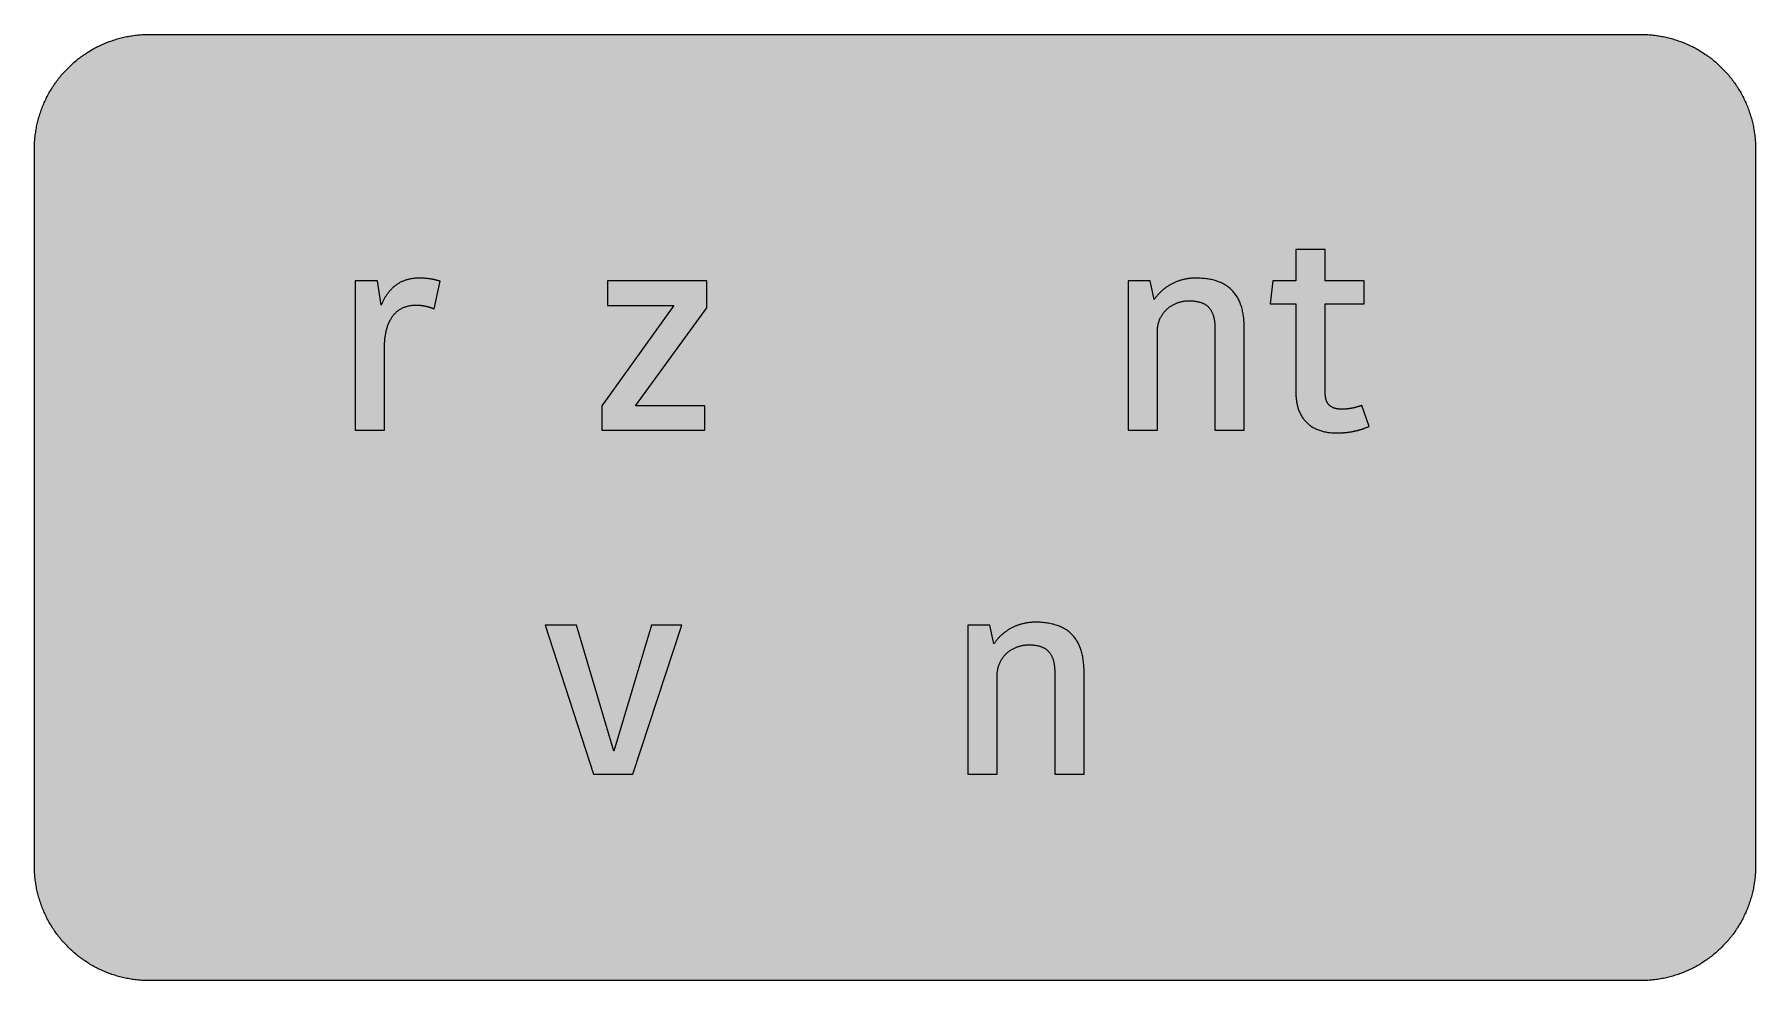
# Model space of a CAD drawing. Header units: millimetres. Extents: x 0 to 212, y 0 to 116.
import ezdxf

# ---------------------------------------------------------------- set-up
doc = ezdxf.new("R2010")
doc.units = ezdxf.units.MM

msp = doc.modelspace()

# ---------------------------------------------------------------- hatches: boundary and pattern name
for color, points in [(254, [(14.1633, 0.0536), (13.9878, 0.0533), (13.8125, 0.0559), (13.6373, 0.061), (13.462, 0.0686), (13.2893, 0.0787), (13.114, 0.0914), (12.9413, 0.1041), (12.7686, 0.1219), (12.5959, 0.1397), (12.4231, 0.16), (12.2504, 0.1829), (12.0777, 0.2057), (11.9075, 0.2337), (11.7373, 0.2616), (11.5672, 0.2921), (11.397, 0.3251), (11.2268, 0.3607), (11.0592, 0.3988), (10.8915, 0.4369), (10.7239, 0.4775), (10.5562, 0.5207), (10.3886, 0.5664), (10.2235, 0.6121), (10.0584, 0.6629), (9.8933, 0.7137), (9.7307, 0.7671), (9.5682, 0.8204), (9.4056, 0.8788), (9.2431, 0.9373), (9.083, 0.9982), (8.923, 1.0617), (8.763, 1.1252), (8.6055, 1.1938), (8.4455, 1.2624), (8.2906, 1.331), (8.1331, 1.4046), (7.9781, 1.4783), (7.8232, 1.5545), (7.6708, 1.6332), (7.5184, 1.7145), (7.366, 1.7958), (7.2161, 1.8796), (7.0663, 1.966), (6.919, 2.0523), (6.7716, 2.1438), (6.6243, 2.2352), (6.4795, 2.3266), (6.3348, 2.4232), (6.19, 2.5197), (6.0477, 2.6187), (5.908, 2.7178), (5.7683, 2.8194), (5.6286, 2.9235), (5.4915, 3.0302), (5.3543, 3.1369), (5.2197, 3.2461), (5.0851, 3.3579), (4.953, 3.4722), (4.8209, 3.5865), (4.6914, 3.7033), (4.5644, 3.8202), (4.4348, 3.9395), (4.3104, 4.0615), (4.1859, 4.1859), (4.0615, 4.3104), (3.9395, 4.4348), (3.8202, 4.5618), (3.7033, 4.6914), (3.5865, 4.8209), (3.4722, 4.953), (3.3579, 5.0851), (3.2487, 5.2197), (3.1369, 5.3543), (3.0302, 5.4915), (2.9235, 5.6286), (2.8194, 5.7683), (2.7178, 5.908), (2.6187, 6.0477), (2.5197, 6.19), (2.4232, 6.3348), (2.3266, 6.477), (2.2352, 6.6243), (2.1438, 6.7691), (2.0523, 6.919), (1.966, 7.0663), (1.8796, 7.2161), (1.7958, 7.366), (1.7145, 7.5184), (1.6332, 7.6708), (1.5545, 7.8232), (1.4783, 7.9781), (1.4046, 8.1331), (1.331, 8.2906), (1.2598, 8.4455), (1.1913, 8.603), (1.1252, 8.763), (1.0592, 8.923), (0.9982, 9.083), (0.9373, 9.2431), (0.8763, 9.4056), (0.8204, 9.5682), (0.7645, 9.7307), (0.7112, 9.8933), (0.6604, 10.0584), (0.6121, 10.2235), (0.5639, 10.3911), (0.5207, 10.5562), (0.4775, 10.7239), (0.4343, 10.8915), (0.3962, 11.0592), (0.3607, 11.2268), (0.3251, 11.397), (0.2921, 11.5672), (0.2616, 11.7373), (0.2311, 11.9075), (0.2057, 12.0802), (0.1803, 12.2504), (0.1575, 12.4231), (0.1372, 12.5959), (0.1194, 12.7686), (0.1041, 12.9413), (0.0889, 13.1166), (0.0787, 13.2893), (0.0686, 13.4645), (0.061, 13.6373), (0.0559, 13.8125), (0.0508, 13.9878), (0.0508, 14.163), (0.0522, 102.3592), (0.0508, 102.5322), (0.0559, 102.7074), (0.061, 102.8827), (0.0686, 103.058), (0.0787, 103.2307), (0.0889, 103.4059), (0.1041, 103.5787), (0.1194, 103.7514), (0.1372, 103.9241), (0.1575, 104.0968), (0.1803, 104.2695), (0.2057, 104.4423), (0.2311, 104.6124), (0.2616, 104.7826), (0.2921, 104.9528), (0.3251, 105.123), (0.3607, 105.2932), (0.3962, 105.4608), (0.4343, 105.6284), (0.4775, 105.7961), (0.5207, 105.9637), (0.5639, 106.1314), (0.6121, 106.2965), (0.6604, 106.4616), (0.7112, 106.6267), (0.7645, 106.7892), (0.8204, 106.9518), (0.8763, 107.1143), (0.9373, 107.2769), (0.9982, 107.4369), (1.0592, 107.5969), (1.1252, 107.757), (1.1913, 107.9144), (1.2598, 108.0745), (1.331, 108.2294), (1.4046, 108.3869), (1.4783, 108.5418), (1.5545, 108.6968), (1.6332, 108.8492), (1.7145, 109.0016), (1.7958, 109.154), (1.8796, 109.3038), (1.966, 109.4537), (2.0523, 109.601), (2.1438, 109.7483), (2.2352, 109.8956), (2.3266, 110.0404), (2.4232, 110.1852), (2.5197, 110.33), (2.6187, 110.4722), (2.7178, 110.6119), (2.8194, 110.7516), (2.9235, 110.8913), (3.0302, 111.0285), (3.1369, 111.1656), (3.2487, 111.3003), (3.3579, 111.4349), (3.4722, 111.567), (3.5865, 111.699), (3.7033, 111.8286), (3.8202, 111.9556), (3.9395, 112.0851), (4.0615, 112.2096), (4.1859, 112.334), (4.3104, 112.4585), (4.4348, 112.5804), (4.5644, 112.6998), (4.6914, 112.8166), (4.8209, 112.9335), (4.953, 113.0478), (5.0851, 113.1621), (5.2197, 113.2713), (5.3543, 113.3831), (5.4915, 113.4897), (5.6286, 113.5964), (5.7683, 113.7006), (5.908, 113.8022), (6.0477, 113.9012), (6.19, 114.0003), (6.3348, 114.0968), (6.4795, 114.1933), (6.6243, 114.2848), (6.7716, 114.3762), (6.919, 114.4676), (7.0663, 114.554), (7.2161, 114.6404), (7.366, 114.7242), (7.5184, 114.8055), (7.6708, 114.8867), (7.8232, 114.9655), (7.9781, 115.0417), (8.1331, 115.1153), (8.2906, 115.189), (8.4455, 115.2601), (8.6055, 115.3287), (8.763, 115.3947), (8.923, 115.4608), (9.083, 115.5217), (9.2431, 115.5827), (9.4056, 115.6437), (9.5682, 115.6995), (9.7307, 115.7554), (9.8933, 115.8088), (10.0584, 115.8596), (10.2235, 115.9078), (10.3886, 115.9561), (10.5562, 115.9993), (10.7239, 116.0424), (10.8915, 116.0856), (11.0592, 116.1237), (11.2268, 116.1593), (11.397, 116.1948), (11.5672, 116.2279), (11.7373, 116.2583), (11.9075, 116.2888), (12.0777, 116.3142), (12.2504, 116.3396), (12.4231, 116.3625), (12.5959, 116.3828), (12.7686, 116.4006), (12.9413, 116.4158), (13.114, 116.4311), (13.2893, 116.4412), (13.462, 116.4514), (13.6373, 116.459), (13.8125, 116.4641), (13.9878, 116.4692), (14.163, 116.4692), (197.6078, 116.4703), (197.7822, 116.4692), (197.9574, 116.4641), (198.1327, 116.459), (198.3054, 116.4514), (198.4807, 116.4412), (198.6534, 116.4311), (198.8287, 116.4158), (199.0014, 116.4006), (199.1741, 116.3828), (199.3468, 116.3625), (199.5195, 116.3396), (199.6897, 116.3142), (199.8624, 116.2888), (200.0326, 116.2583), (200.2028, 116.2279), (200.373, 116.1948), (200.5432, 116.1593), (200.7108, 116.1237), (200.8784, 116.0856), (201.0461, 116.0424), (201.2137, 115.9993), (201.3788, 115.9561), (201.5465, 115.9078), (201.7116, 115.8596), (201.8767, 115.8088), (202.0392, 115.7554), (202.2018, 115.6995), (202.3643, 115.6437), (202.5269, 115.5827), (202.6869, 115.5217), (202.8469, 115.4608), (203.007, 115.3947), (203.167, 115.3287), (203.3245, 115.2601), (203.4794, 115.189), (203.6369, 115.1153), (203.7918, 115.0417), (203.9468, 114.9655), (204.0992, 114.8867), (204.2516, 114.8055), (204.404, 114.7242), (204.5538, 114.6404), (204.7037, 114.554), (204.8535, 114.4676), (205.0009, 114.3762), (205.1456, 114.2848), (205.293, 114.1933), (205.4352, 114.0968), (205.58, 114.0003), (205.7222, 113.9012), (205.8619, 113.8022), (206.0016, 113.7006), (206.1413, 113.5964), (206.2785, 113.4897), (206.4156, 113.3831), (206.5503, 113.2713), (206.6849, 113.1621), (206.817, 113.0478), (206.949, 112.9335), (207.0786, 112.8166), (207.2081, 112.6998), (207.3351, 112.5804), (207.4596, 112.4585), (207.584, 112.334), (207.7085, 112.2096), (207.8304, 112.0851), (207.9498, 111.9556), (208.0666, 111.8286), (208.1835, 111.699), (208.2978, 111.567), (208.4121, 111.4349), (208.5238, 111.3003), (208.6331, 111.1656), (208.7397, 111.0285), (208.8464, 110.8913), (208.9506, 110.7516), (209.0522, 110.6119), (209.1512, 110.4722), (209.2503, 110.33), (209.3468, 110.1852), (209.4433, 110.0404), (209.5348, 109.8956), (209.6262, 109.7483), (209.7176, 109.601), (209.804, 109.4537), (209.8904, 109.3038), (209.9742, 109.154), (210.0555, 109.0016), (210.1367, 108.8492), (210.2155, 108.6968), (210.2917, 108.5418), (210.3653, 108.3869), (210.439, 108.2294), (210.5076, 108.0745), (210.5762, 107.9144), (210.6447, 107.757), (210.7082, 107.5969), (210.7717, 107.4369), (210.8327, 107.2769), (210.8911, 107.1143), (210.9495, 106.9518), (211.0029, 106.7892), (211.0562, 106.6267), (211.107, 106.4616), (211.1578, 106.2965), (211.2035, 106.1314), (211.2493, 105.9637), (211.2924, 105.7961), (211.3331, 105.6284), (211.3712, 105.4608), (211.4093, 105.2932), (211.4448, 105.123), (211.4779, 104.9528), (211.5083, 104.7826), (211.5363, 104.6124), (211.5642, 104.4423), (211.5871, 104.2695), (211.6099, 104.0968), (211.6303, 103.9241), (211.648, 103.7514), (211.6658, 103.5787), (211.6785, 103.4059), (211.6912, 103.2307), (211.7014, 103.058), (211.709, 102.8827), (211.7141, 102.7074), (211.7166, 102.5322), (211.7166, 102.3569), (211.7189, 14.1647), (211.7166, 13.9878), (211.7141, 13.8125), (211.709, 13.6373), (211.7014, 13.4645), (211.6912, 13.2893), (211.6785, 13.1166), (211.6658, 12.9413), (211.648, 12.7686), (211.6303, 12.5959), (211.6099, 12.4231), (211.5871, 12.2504), (211.5642, 12.0802), (211.5363, 11.9075), (211.5083, 11.7373), (211.4779, 11.5672), (211.4448, 11.397), (211.4093, 11.2268), (211.3712, 11.0592), (211.3331, 10.8915), (211.2924, 10.7239), (211.2493, 10.5562), (211.2035, 10.3911), (211.1578, 10.2235), (211.107, 10.0584), (211.0562, 9.8933), (211.0029, 9.7307), (210.9495, 9.5682), (210.8911, 9.4056), (210.8327, 9.2431), (210.7717, 9.083), (210.7082, 8.923), (210.6447, 8.763), (210.5762, 8.603), (210.5076, 8.4455), (210.439, 8.2906), (210.3653, 8.1331), (210.2917, 7.9781), (210.2155, 7.8232), (210.1367, 7.6708), (210.0555, 7.5184), (209.9742, 7.366), (209.8904, 7.2161), (209.804, 7.0663), (209.7176, 6.919), (209.6262, 6.7691), (209.5348, 6.6243), (209.4433, 6.477), (209.3468, 6.3348), (209.2503, 6.19), (209.1512, 6.0477), (209.0522, 5.908), (208.9506, 5.7683), (208.8464, 5.6286), (208.7397, 5.4915), (208.6331, 5.3543), (208.5238, 5.2197), (208.4121, 5.0851), (208.2978, 4.953), (208.1835, 4.8209), (208.0666, 4.6914), (207.9498, 4.5618), (207.8304, 4.4348), (207.7085, 4.3104), (207.584, 4.1859), (207.4596, 4.0615), (207.3351, 3.9395), (207.2081, 3.8202), (207.0786, 3.7033), (206.949, 3.5865), (206.817, 3.4722), (206.6849, 3.3579), (206.5503, 3.2461), (206.4156, 3.1369), (206.2785, 3.0302), (206.1413, 2.9235), (206.0016, 2.8194), (205.8619, 2.7178), (205.7222, 2.6187), (205.58, 2.5197), (205.4352, 2.4232), (205.293, 2.3266), (205.1456, 2.2352), (205.0009, 2.1438), (204.8535, 2.0523), (204.7037, 1.966), (204.5538, 1.8796), (204.404, 1.7958), (204.2516, 1.7145), (204.0992, 1.6332), (203.9468, 1.5545), (203.7918, 1.4783), (203.6369, 1.4046), (203.4794, 1.331), (203.3245, 1.2624), (203.167, 1.1938), (203.007, 1.1252), (202.8469, 1.0617), (202.6869, 0.9982), (202.5269, 0.9373), (202.3643, 0.8788), (202.2018, 0.8204), (202.0392, 0.7671), (201.8767, 0.7137), (201.7116, 0.6629), (201.5465, 0.6121), (201.3788, 0.5664), (201.2137, 0.5207), (201.0461, 0.4775), (200.8784, 0.4369), (200.7108, 0.3988), (200.5432, 0.3607), (200.373, 0.3251), (200.2028, 0.2921), (200.0326, 0.2616), (199.8624, 0.2337), (199.6897, 0.2057), (199.5195, 0.1829), (199.3468, 0.16), (199.1741, 0.1397), (199.0014, 0.1219), (198.8287, 0.1041), (198.6534, 0.0914), (198.4807, 0.0787), (198.3054, 0.0686), (198.1327, 0.061), (197.9574, 0.0559), (197.7822, 0.0533), (197.6069, 0.0533)]), (59, [(155.1862, 72.3731), (155.1864, 72.2376), (155.1889, 72.1055), (155.194, 71.976), (155.2042, 71.8464), (155.2143, 71.7169), (155.227, 71.5899), (155.2423, 71.4629), (155.2575, 71.3384), (155.2778, 71.2165), (155.3007, 71.0946), (155.3235, 70.9727), (155.3515, 70.8558), (155.3794, 70.7365), (155.4124, 70.6222), (155.4455, 70.5079), (155.481, 70.3936), (155.5191, 70.2843), (155.5623, 70.1726), (155.6055, 70.0659), (155.6512, 69.9592), (155.6995, 69.8551), (155.7503, 69.7535), (155.8036, 69.6519), (155.8595, 69.5528), (155.9179, 69.4563), (155.9763, 69.3598), (156.0398, 69.2683), (156.1059, 69.1769), (156.1744, 69.0855), (156.2456, 68.9991), (156.3192, 68.9127), (156.3929, 68.8315), (156.4716, 68.7502), (156.5529, 68.6714), (156.6367, 68.5927), (156.7231, 68.519), (156.8094, 68.4454), (156.9009, 68.3768), (156.9949, 68.3082), (157.0914, 68.2422), (157.1904, 68.1787), (157.292, 68.1177), (157.3962, 68.0593), (157.5003, 68.0034), (157.6095, 67.9501), (157.7238, 67.8967), (157.8381, 67.8485), (157.955, 67.8028), (158.0744, 67.7596), (158.1963, 67.7189), (158.3207, 67.6783), (158.4503, 67.6427), (158.5798, 67.6097), (158.7144, 67.5792), (158.8491, 67.5538), (158.9888, 67.5284), (159.1285, 67.5056), (159.2732, 67.4878), (159.4206, 67.47), (159.5704, 67.4573), (159.7228, 67.4472), (159.8778, 67.4395), (160.0352, 67.4345), (160.1953, 67.4319), (160.2613, 67.4319), (160.3248, 67.4345), (160.3883, 67.4345), (160.4543, 67.437), (160.5178, 67.437), (160.5813, 67.4395), (160.6448, 67.4421), (160.7109, 67.4446), (160.7744, 67.4472), (160.8379, 67.4522), (160.9014, 67.4548), (160.9649, 67.4599), (161.0284, 67.4649), (161.0919, 67.47), (161.1554, 67.4751), (161.2214, 67.4802), (161.2849, 67.4853), (161.3459, 67.4929), (161.4094, 67.5005), (161.4729, 67.5081), (161.5364, 67.5157), (161.5999, 67.5234), (161.6634, 67.531), (161.7269, 67.5411), (161.7904, 67.5488), (161.8513, 67.5589), (161.9148, 67.5691), (161.9783, 67.5792), (162.0393, 67.5919), (162.1028, 67.6021), (162.1663, 67.6148), (162.2273, 67.6275), (162.2908, 67.6402), (162.3517, 67.6529), (162.4152, 67.6656), (162.4762, 67.6783), (162.5397, 67.6935), (162.6006, 67.7088), (162.6641, 67.724), (162.7251, 67.7393), (162.7861, 67.7545), (162.847, 67.7723), (162.9105, 67.7875), (162.9715, 67.8053), (163.0324, 67.8231), (163.0934, 67.8409), (163.1544, 67.8586), (163.2153, 67.879), (163.2763, 67.8993), (163.3372, 67.9171), (163.3982, 67.9374), (163.4592, 67.9577), (163.5201, 67.9806), (163.5811, 68.0009), (163.642, 68.0237), (163.7005, 68.0466), (163.7614, 68.0695), (163.8224, 68.0923), (163.8833, 68.1177), (163.9418, 68.1406), (164.0027, 68.166), (164.0611, 68.1914), (164.1221, 68.2168), (164.1805, 68.2422), (163.3001, 70.8198), (163.256, 70.805), (163.2128, 70.7898), (163.1721, 70.7746), (163.129, 70.7619), (163.0883, 70.7466), (163.0477, 70.7339), (163.0045, 70.7212), (162.9639, 70.7085), (162.9232, 70.6958), (162.8826, 70.6831), (162.8445, 70.6704), (162.8038, 70.6577), (162.7632, 70.6476), (162.7251, 70.6349), (162.6845, 70.6247), (162.6464, 70.612), (162.6083, 70.6018), (162.5676, 70.5917), (162.5295, 70.5815), (162.4914, 70.5714), (162.4533, 70.5612), (162.4152, 70.5536), (162.3771, 70.5434), (162.3416, 70.5333), (162.3035, 70.5256), (162.2654, 70.5155), (162.2273, 70.5079), (162.1917, 70.5002), (162.1536, 70.4926), (162.1155, 70.485), (162.0799, 70.4774), (162.0418, 70.4698), (162.0063, 70.4621), (161.9707, 70.4571), (161.9326, 70.4494), (161.8971, 70.4444), (161.859, 70.4367), (161.8234, 70.4317), (161.7878, 70.4266), (161.7497, 70.4215), (161.7142, 70.4164), (161.6786, 70.4113), (161.6405, 70.4063), (161.605, 70.4012), (161.5694, 70.3986), (161.5313, 70.3936), (161.4957, 70.391), (161.4602, 70.3859), (161.4221, 70.3834), (161.3865, 70.3809), (161.3484, 70.3783), (161.3129, 70.3758), (161.2773, 70.3732), (161.2392, 70.3707), (161.2036, 70.3682), (161.1655, 70.3656), (161.1274, 70.3656), (161.0919, 70.3631), (161.0538, 70.3631), (161.0157, 70.3605), (160.9801, 70.3605), (160.942, 70.3605), (160.9039, 70.3605), (160.8658, 70.3605), (160.7922, 70.3605), (160.7185, 70.3631), (160.6499, 70.3656), (160.5813, 70.3682), (160.5128, 70.3732), (160.4467, 70.3809), (160.3832, 70.3885), (160.3197, 70.3961), (160.2588, 70.4063), (160.2003, 70.4164), (160.1419, 70.4266), (160.0835, 70.4393), (160.0276, 70.4545), (159.9743, 70.4698), (159.9209, 70.485), (159.8701, 70.5028), (159.8219, 70.5206), (159.7711, 70.5409), (159.7254, 70.5612), (159.6796, 70.5815), (159.6339, 70.6044), (159.5907, 70.6272), (159.5501, 70.6526), (159.5095, 70.678), (159.4714, 70.706), (159.4333, 70.7314), (159.3952, 70.7619), (159.3596, 70.7898), (159.3266, 70.8228), (159.2936, 70.8533), (159.2605, 70.8863), (159.2301, 70.9193), (159.1996, 70.9549), (159.1716, 70.9905), (159.1437, 71.0286), (159.1183, 71.0667), (159.0929, 71.1048), (159.07, 71.1454), (159.0472, 71.186), (159.0243, 71.2267), (159.004, 71.2699), (158.9837, 71.313), (158.9659, 71.3588), (158.9481, 71.4045), (158.9303, 71.4502), (158.9151, 71.4985), (158.8999, 71.5467), (158.8872, 71.595), (158.8745, 71.6458), (158.8618, 71.6966), (158.8516, 71.7499), (158.8414, 71.8033), (158.8313, 71.8566), (158.8237, 71.9125), (158.816, 71.9684), (158.8084, 72.0242), (158.8033, 72.0827), (158.7983, 72.1411), (158.7932, 72.202), (158.7906, 72.2605), (158.7881, 72.324), (158.7856, 72.3849), (158.7856, 72.4484), (158.7856, 72.5119), (158.786, 83.3092), (163.5827, 83.3092), (163.5827, 86.13), (158.786, 86.13), (158.786, 90.0105), (155.1862, 90.0105), (155.1862, 86.13), (152.364, 86.13), (152.0112, 83.3092), (155.1862, 83.3092)]), (59, [(46.9896, 83.167), (47.0256, 83.1647), (47.0611, 83.1647), (47.0967, 83.1647), (47.1322, 83.1647), (47.1678, 83.1621), (47.2034, 83.1621), (47.2389, 83.1596), (47.2745, 83.1596), (47.3075, 83.1571), (47.3431, 83.1545), (47.3786, 83.152), (47.4116, 83.1494), (47.4472, 83.1469), (47.4802, 83.1444), (47.5158, 83.1418), (47.5488, 83.1393), (47.5818, 83.1342), (47.6174, 83.1317), (47.6504, 83.1266), (47.6834, 83.124), (47.719, 83.119), (47.752, 83.1139), (47.785, 83.1088), (47.818, 83.1037), (47.8511, 83.0986), (47.8866, 83.0936), (47.9196, 83.0885), (47.9527, 83.0809), (47.9857, 83.0758), (48.0187, 83.0682), (48.0517, 83.0631), (48.0873, 83.0555), (48.1203, 83.0478), (48.1533, 83.0402), (48.1863, 83.0326), (48.2194, 83.025), (48.2549, 83.0174), (48.2879, 83.0097), (48.321, 82.9996), (48.3565, 82.992), (48.3895, 82.9818), (48.4226, 82.9742), (48.4581, 82.964), (48.4911, 82.9539), (48.5267, 82.9437), (48.5623, 82.9335), (48.5953, 82.9234), (48.6308, 82.9132), (48.6664, 82.9031), (48.6994, 82.8904), (48.735, 82.8802), (48.7705, 82.8675), (48.8061, 82.8548), (48.8417, 82.8421), (48.8772, 82.8319), (48.9153, 82.8167), (48.9509, 82.804), (48.9864, 82.7913), (49.0245, 82.7786), (49.0601, 82.7634), (49.0982, 82.7507), (49.1363, 82.7354), (49.1744, 82.7227), (49.2125, 82.7075), (49.954, 86.0954), (49.9186, 86.1035), (49.8831, 86.1136), (49.85, 86.1238), (49.8145, 86.1339), (49.7815, 86.1441), (49.7484, 86.1517), (49.7129, 86.1619), (49.6799, 86.172), (49.6468, 86.1797), (49.6113, 86.1898), (49.5783, 86.2), (49.5452, 86.2076), (49.5122, 86.2178), (49.4792, 86.2254), (49.4436, 86.2355), (49.4106, 86.2432), (49.3776, 86.2533), (49.342, 86.2609), (49.309, 86.2686), (49.2735, 86.2787), (49.2404, 86.2863), (49.2049, 86.294), (49.1719, 86.3016), (49.1363, 86.3092), (49.1007, 86.3168), (49.0652, 86.3244), (49.0296, 86.3321), (48.9941, 86.3397), (48.956, 86.3473), (48.9204, 86.3524), (48.8823, 86.36), (48.8442, 86.3676), (48.8086, 86.3727), (48.7705, 86.3803), (48.7299, 86.3854), (48.6918, 86.393), (48.6512, 86.3981), (48.6131, 86.4032), (48.5724, 86.4083), (48.5292, 86.4133), (48.4886, 86.421), (48.4454, 86.4235), (48.4048, 86.4286), (48.3616, 86.4337), (48.3159, 86.4387), (48.2727, 86.4438), (48.227, 86.4464), (48.1813, 86.4514), (48.1355, 86.454), (48.0873, 86.4565), (48.039, 86.4616), (47.9908, 86.4641), (47.94, 86.4667), (47.8917, 86.4692), (47.8409, 86.4718), (47.7876, 86.4743), (47.7342, 86.4743), (47.6809, 86.4768), (47.6275, 86.4794), (47.5717, 86.4794), (47.5158, 86.4794), (47.4574, 86.4819), (47.4015, 86.4819), (47.3405, 86.4819), (47.2262, 86.4794), (47.1119, 86.4768), (47.0002, 86.4718), (46.8909, 86.4641), (46.7817, 86.4565), (46.675, 86.4438), (46.5684, 86.4311), (46.4642, 86.4159), (46.3626, 86.3981), (46.261, 86.3803), (46.162, 86.3575), (46.0629, 86.3346), (45.9664, 86.3117), (45.8724, 86.2838), (45.7784, 86.2559), (45.687, 86.2254), (45.5955, 86.1949), (45.5066, 86.1619), (45.4177, 86.1263), (45.3314, 86.0882), (45.245, 86.0501), (45.1612, 86.0095), (45.0774, 85.9688), (44.9961, 85.9257), (44.9174, 85.8799), (44.8386, 85.8342), (44.7599, 85.786), (44.6837, 85.7377), (44.61, 85.6869), (44.5364, 85.6336), (44.4627, 85.5802), (44.3916, 85.5243), (44.3205, 85.4685), (44.2519, 85.41), (44.1858, 85.3516), (44.1173, 85.2907), (44.0538, 85.2297), (43.9877, 85.1662), (43.9268, 85.1027), (43.8633, 85.0367), (43.8023, 84.9706), (43.7439, 84.902), (43.6855, 84.8335), (43.627, 84.7623), (43.5712, 84.6912), (43.5153, 84.6201), (43.4619, 84.5464), (43.4086, 84.4728), (43.3553, 84.3966), (43.3045, 84.3204), (43.2537, 84.2442), (43.2054, 84.1654), (43.1571, 84.0867), (43.1089, 84.008), (43.0632, 83.9267), (43.0174, 83.8454), (42.9717, 83.7616), (42.9285, 83.6803), (42.8854, 83.5965), (42.8447, 83.5101), (42.8015, 83.4263), (42.7634, 83.3399), (42.7228, 83.2536), (42.6847, 83.1647), (42.2271, 86.13), (39.5111, 86.13), (39.5111, 67.787), (43.1091, 67.787), (43.1091, 78.0175), (43.1089, 78.1507), (43.1114, 78.2828), (43.1165, 78.4149), (43.1216, 78.5444), (43.1292, 78.674), (43.1368, 78.8035), (43.1495, 78.9305), (43.1622, 79.0575), (43.1749, 79.182), (43.1927, 79.3064), (43.2105, 79.4309), (43.2308, 79.5528), (43.2511, 79.6722), (43.274, 79.7916), (43.2994, 79.9084), (43.3273, 80.0252), (43.3553, 80.1395), (43.3857, 80.2538), (43.4188, 80.3656), (43.4543, 80.4774), (43.4899, 80.584), (43.528, 80.6907), (43.5686, 80.7974), (43.6093, 80.9015), (43.655, 81.0031), (43.7007, 81.1022), (43.7464, 81.2013), (43.7972, 81.2978), (43.848, 81.3918), (43.9039, 81.4832), (43.9572, 81.5746), (44.0157, 81.661), (44.0766, 81.7474), (44.1376, 81.8312), (44.2011, 81.915), (44.2671, 81.9937), (44.3357, 82.0725), (44.4043, 82.1461), (44.4779, 82.2198), (44.5516, 82.2884), (44.6278, 82.357), (44.7065, 82.423), (44.7853, 82.4865), (44.8691, 82.5475), (44.9529, 82.6059), (45.0418, 82.6592), (45.1307, 82.7126), (45.2222, 82.7634), (45.3136, 82.8091), (45.4101, 82.8548), (45.5092, 82.8954), (45.6082, 82.9361), (45.7098, 82.9716), (45.8165, 83.0047), (45.9232, 83.0351), (46.0324, 83.0605), (46.1442, 83.0859), (46.2559, 83.1063), (46.3728, 83.124), (46.4922, 83.1393), (46.6115, 83.152), (46.736, 83.1596), (46.8605, 83.1647), (46.9875, 83.1647)]), (59, [(82.7624, 82.8142), (82.7624, 86.13), (70.5196, 86.13), (70.5196, 83.1328), (78.6694, 83.1328), (69.814, 70.7856), (69.814, 67.787), (82.4798, 67.787), (82.4798, 70.7856), (73.9771, 70.7856)]), (59, [(148.8362, 67.787), (148.8362, 80.3448), (148.8338, 80.5307), (148.8288, 80.7161), (148.8237, 80.8965), (148.8135, 81.0743), (148.8008, 81.2521), (148.7856, 81.4248), (148.7678, 81.595), (148.7475, 81.7626), (148.7221, 81.9277), (148.6967, 82.0877), (148.6687, 82.2477), (148.6357, 82.4027), (148.6002, 82.5576), (148.5621, 82.7075), (148.5214, 82.8548), (148.4782, 82.9996), (148.4325, 83.1418), (148.3843, 83.2815), (148.3309, 83.4161), (148.2776, 83.5508), (148.2192, 83.6803), (148.1582, 83.8073), (148.0947, 83.9318), (148.0287, 84.0537), (147.9575, 84.1731), (147.8864, 84.2874), (147.8102, 84.4017), (147.7315, 84.5109), (147.6502, 84.6176), (147.5664, 84.7217), (147.48, 84.8233), (147.3886, 84.9198), (147.2971, 85.0163), (147.2006, 85.1078), (147.1016, 85.1967), (146.9974, 85.283), (146.8933, 85.3669), (146.7841, 85.4481), (146.6723, 85.5243), (146.558, 85.6005), (146.4412, 85.6717), (146.3192, 85.7402), (146.1973, 85.8063), (146.0703, 85.8672), (145.9408, 85.9282), (145.8062, 85.9841), (145.6715, 86.0374), (145.5318, 86.0882), (145.3896, 86.1365), (145.2448, 86.1797), (145.095, 86.2203), (144.9426, 86.2609), (144.7876, 86.294), (144.6301, 86.327), (144.4701, 86.3575), (144.305, 86.3829), (144.1374, 86.4057), (143.9672, 86.426), (143.7919, 86.4438), (143.6141, 86.4565), (143.4338, 86.4667), (143.2509, 86.4743), (143.063, 86.4794), (142.875, 86.4819), (142.781, 86.4819), (142.6896, 86.4794), (142.5956, 86.4768), (142.5042, 86.4718), (142.4127, 86.4667), (142.3213, 86.4591), (142.2298, 86.4514), (142.1384, 86.4413), (142.047, 86.4311), (141.9555, 86.4184), (141.8641, 86.4057), (141.7726, 86.3905), (141.6837, 86.3752), (141.5923, 86.36), (141.5034, 86.3397), (141.4145, 86.3219), (141.3256, 86.3016), (141.2367, 86.2787), (141.1478, 86.2559), (141.0614, 86.2305), (140.9725, 86.2051), (140.8862, 86.1771), (140.7998, 86.1492), (140.7135, 86.1187), (140.6271, 86.0882), (140.5407, 86.0552), (140.4569, 86.0222), (140.3706, 85.9866), (140.2867, 85.9511), (140.2029, 85.913), (140.1216, 85.8749), (140.0378, 85.8342), (139.9565, 85.791), (139.8753, 85.7479), (139.794, 85.7047), (139.7127, 85.659), (139.634, 85.6132), (139.5552, 85.565), (139.4765, 85.5142), (139.3977, 85.4634), (139.3215, 85.4126), (139.2453, 85.3592), (139.1691, 85.3034), (139.0929, 85.2475), (139.0193, 85.1891), (138.9456, 85.1306), (138.872, 85.0697), (138.8008, 85.0087), (138.7297, 84.9452), (138.6586, 84.8817), (138.5875, 84.8157), (138.5189, 84.7496), (138.4503, 84.6811), (138.3843, 84.6099), (138.3182, 84.5388), (138.2522, 84.4677), (138.1862, 84.394), (138.1227, 84.3178), (138.0592, 84.2416), (137.9982, 84.1629), (137.9372, 84.0842), (137.8763, 84.0029), (137.8179, 83.9216), (137.7594, 83.8378), (137.2665, 86.13), (134.5487, 86.13), (134.5487, 67.787), (138.1485, 67.787), (138.1485, 79.8156), (138.1481, 79.9389), (138.1531, 80.0608), (138.1608, 80.1827), (138.1709, 80.2996), (138.1862, 80.4164), (138.2014, 80.5307), (138.2217, 80.6425), (138.242, 80.7517), (138.2674, 80.8584), (138.2954, 80.965), (138.3233, 81.0666), (138.3563, 81.1682), (138.3919, 81.2673), (138.4275, 81.3638), (138.4681, 81.4603), (138.5087, 81.5518), (138.5545, 81.6432), (138.6002, 81.7321), (138.6484, 81.8185), (138.6967, 81.9023), (138.75, 81.9861), (138.8034, 82.0649), (138.8593, 82.1436), (138.9177, 82.2198), (138.9761, 82.296), (139.0371, 82.3671), (139.1006, 82.4382), (139.1641, 82.5068), (139.2301, 82.5729), (139.2961, 82.6364), (139.3647, 82.6999), (139.4333, 82.7608), (139.5044, 82.8192), (139.5781, 82.8751), (139.6492, 82.931), (139.7254, 82.9818), (139.7991, 83.0326), (139.8753, 83.0834), (139.954, 83.1291), (140.0302, 83.1748), (140.1089, 83.218), (140.1902, 83.2587), (140.269, 83.2968), (140.3502, 83.3349), (140.4315, 83.3704), (140.5128, 83.4034), (140.5941, 83.4365), (140.6754, 83.4669), (140.7592, 83.4949), (140.843, 83.5203), (140.9243, 83.5431), (141.0081, 83.566), (141.0919, 83.5863), (141.1732, 83.6066), (141.257, 83.6219), (141.3408, 83.6371), (141.4221, 83.6524), (141.5059, 83.6625), (141.5872, 83.6727), (141.6685, 83.6803), (141.7498, 83.6879), (141.8311, 83.6905), (141.9123, 83.693), (141.9911, 83.6955), (142.0927, 83.693), (142.1943, 83.693), (142.2908, 83.6879), (142.3899, 83.6854), (142.4838, 83.6778), (142.5778, 83.6701), (142.6693, 83.6625), (142.7582, 83.6524), (142.8471, 83.6397), (142.9334, 83.627), (143.0198, 83.6117), (143.1036, 83.5965), (143.1849, 83.5787), (143.2662, 83.5584), (143.3449, 83.5381), (143.4211, 83.5152), (143.4973, 83.4923), (143.571, 83.4669), (143.6421, 83.439), (143.7132, 83.4085), (143.7818, 83.378), (143.8504, 83.3476), (143.9164, 83.312), (143.9799, 83.2764), (144.0409, 83.2383), (144.1018, 83.2002), (144.1628, 83.1571), (144.2187, 83.1139), (144.2771, 83.0707), (144.3304, 83.0224), (144.3838, 82.9742), (144.4346, 82.9234), (144.4854, 82.87), (144.5311, 82.8167), (144.5793, 82.7583), (144.6225, 82.6999), (144.6657, 82.6414), (144.7089, 82.5779), (144.7495, 82.5119), (144.7876, 82.4459), (144.8232, 82.3773), (144.8587, 82.3062), (144.8918, 82.2325), (144.9248, 82.1588), (144.9553, 82.0801), (144.9832, 82.0014), (145.0111, 81.9175), (145.0365, 81.8337), (145.0619, 81.7474), (145.0848, 81.6585), (145.1051, 81.5696), (145.1254, 81.4756), (145.1432, 81.3791), (145.1585, 81.2825), (145.1737, 81.1809), (145.1864, 81.0793), (145.1991, 80.9727), (145.2093, 80.866), (145.2169, 80.7542), (145.2245, 80.6425), (145.2296, 80.5282), (145.2347, 80.4088), (145.2372, 80.2894), (145.2372, 80.1675), (145.2383, 67.787)]), (59, [(79.6756, 43.7967), (75.9354, 43.7967), (71.3133, 28.2758), (66.7272, 43.7967), (62.8826, 43.7967), (68.8097, 25.4536), (73.6424, 25.4536)]), (59, [(129.1347, 25.4536), (129.1347, 38.0115), (129.1311, 38.1965), (129.1285, 38.3819), (129.1209, 38.5623), (129.1107, 38.7426), (129.098, 38.9179), (129.0828, 39.0906), (129.065, 39.2608), (129.0447, 39.4284), (129.0218, 39.5935), (128.9939, 39.7561), (128.966, 39.9136), (128.9329, 40.071), (128.8999, 40.2234), (128.8618, 40.3733), (128.8212, 40.5206), (128.778, 40.6654), (128.7297, 40.8076), (128.6815, 40.9473), (128.6307, 41.082), (128.5748, 41.2166), (128.5164, 41.3461), (128.4554, 41.4731), (128.3919, 41.5976), (128.3259, 41.7195), (128.2573, 41.8389), (128.1836, 41.9557), (128.1074, 42.0675), (128.0312, 42.1767), (127.9474, 42.2834), (127.8636, 42.3875), (127.7772, 42.4891), (127.6858, 42.5882), (127.5944, 42.6822), (127.4978, 42.7761), (127.3988, 42.865), (127.2946, 42.9514), (127.1905, 43.0352), (127.0813, 43.114), (126.9695, 43.1927), (126.8552, 43.2664), (126.7384, 43.3375), (126.6165, 43.4061), (126.4945, 43.4721), (126.3675, 43.5356), (126.238, 43.594), (126.1034, 43.6499), (125.9688, 43.7032), (125.8291, 43.754), (125.6868, 43.8023), (125.542, 43.8455), (125.3922, 43.8887), (125.2398, 43.9268), (125.0848, 43.9623), (124.9274, 43.9928), (124.7673, 44.0233), (124.6022, 44.0487), (124.4346, 44.0715), (124.2644, 44.0919), (124.0892, 44.1096), (123.9114, 44.1223), (123.731, 44.135), (123.5481, 44.1427), (123.3602, 44.1477), (123.1697, 44.1477), (123.0782, 44.1477), (122.9843, 44.1452), (122.8928, 44.1427), (122.8014, 44.1376), (122.7099, 44.1325), (122.6185, 44.1249), (122.5245, 44.1173), (122.4331, 44.1071), (122.3442, 44.0969), (122.2527, 44.0868), (122.1613, 44.0715), (122.0699, 44.0588), (121.981, 44.0436), (121.8895, 44.0258), (121.8006, 44.008), (121.7117, 43.9877), (121.6228, 43.9674), (121.5339, 43.9445), (121.445, 43.9217), (121.3587, 43.8963), (121.2698, 43.8709), (121.1834, 43.8429), (121.097, 43.815), (121.0107, 43.7845), (120.9243, 43.754), (120.838, 43.721), (120.7541, 43.688), (120.6678, 43.6524), (120.584, 43.6169), (120.5001, 43.5788), (120.4189, 43.5407), (120.335, 43.5), (120.2538, 43.4594), (120.1725, 43.4162), (120.0912, 43.3705), (120.0099, 43.3273), (119.9312, 43.2791), (119.8524, 43.2308), (119.7737, 43.1825), (119.695, 43.1317), (119.6188, 43.0784), (119.5426, 43.0251), (119.4664, 42.9692), (119.3902, 42.9133), (119.3165, 42.8574), (119.2428, 42.7965), (119.1692, 42.738), (119.0981, 42.6745), (119.0269, 42.6136), (118.9558, 42.5475), (118.8847, 42.4815), (118.8161, 42.4155), (118.7475, 42.3469), (118.6815, 42.2783), (118.6129, 42.2072), (118.5494, 42.1335), (118.4834, 42.0599), (118.4199, 41.9837), (118.3564, 41.9075), (118.2954, 41.8287), (118.2319, 41.75), (118.1735, 41.6687), (118.1125, 41.5874), (118.0541, 41.5036), (117.5632, 43.7967), (114.8472, 43.7967), (114.8472, 25.4536), (118.4451, 25.4536), (118.4451, 37.4823), (118.4453, 37.6047), (118.4504, 37.7292), (118.458, 37.8485), (118.4681, 37.9654), (118.4808, 38.0822), (118.4986, 38.1965), (118.5189, 38.3083), (118.5393, 38.4175), (118.5647, 38.5242), (118.5926, 38.6309), (118.6205, 38.735), (118.6536, 38.8341), (118.6891, 38.9331), (118.7247, 39.0322), (118.7653, 39.1262), (118.806, 39.2176), (118.8517, 39.309), (118.8974, 39.3979), (118.9457, 39.4843), (118.9939, 39.5707), (119.0473, 39.6519), (119.1006, 39.7332), (119.1565, 39.812), (119.2149, 39.8882), (119.2733, 39.9618), (119.3343, 40.0355), (119.3978, 40.1041), (119.4613, 40.1726), (119.5273, 40.2387), (119.5934, 40.3047), (119.6619, 40.3657), (119.7305, 40.4266), (119.8016, 40.4851), (119.8753, 40.5409), (119.949, 40.5968), (120.0226, 40.6502), (120.0963, 40.701), (120.1725, 40.7492), (120.2512, 40.7949), (120.3274, 40.8407), (120.4062, 40.8838), (120.4874, 40.9245), (120.5662, 40.9651), (120.6475, 41.0007), (120.7287, 41.0362), (120.81, 41.0718), (120.8913, 41.1023), (120.9751, 41.1328), (121.0564, 41.1607), (121.1402, 41.1861), (121.2215, 41.2115), (121.3053, 41.2344), (121.3891, 41.2547), (121.4704, 41.2725), (121.5542, 41.2902), (121.6381, 41.3055), (121.7193, 41.3182), (121.8032, 41.3309), (121.8844, 41.3385), (121.9657, 41.3487), (122.047, 41.3537), (122.1283, 41.3588), (122.2096, 41.3614), (122.2883, 41.3614), (122.3899, 41.3614), (122.4915, 41.3588), (122.588, 41.3563), (122.6845, 41.3512), (122.7811, 41.3461), (122.875, 41.3385), (122.9665, 41.3283), (123.0554, 41.3182), (123.1443, 41.308), (123.2306, 41.2928), (123.317, 41.2801), (123.4008, 41.2623), (123.4821, 41.2445), (123.5634, 41.2267), (123.6421, 41.2039), (123.7183, 41.1836), (123.7945, 41.1582), (123.8682, 41.1328), (123.9418, 41.1048), (124.0104, 41.0769), (124.0815, 41.0464), (124.1476, 41.0134), (124.2136, 40.9778), (124.2771, 40.9423), (124.3406, 40.9042), (124.4016, 40.8661), (124.46, 40.8254), (124.5184, 40.7822), (124.5743, 40.7365), (124.6276, 40.6883), (124.681, 40.64), (124.7318, 40.5892), (124.7826, 40.5384), (124.8308, 40.4825), (124.8766, 40.4266), (124.9223, 40.3682), (124.9655, 40.3073), (125.0061, 40.2438), (125.0467, 40.1803), (125.0848, 40.1117), (125.1229, 40.0431), (125.1585, 39.972), (125.1915, 39.9009), (125.222, 39.8247), (125.2525, 39.7459), (125.283, 39.6672), (125.3109, 39.5859), (125.3363, 39.5021), (125.3592, 39.4157), (125.382, 39.3268), (125.4049, 39.2354), (125.4227, 39.1414), (125.4404, 39.0474), (125.4582, 38.9484), (125.4735, 38.8468), (125.4862, 38.7452), (125.4963, 38.641), (125.5065, 38.5318), (125.5166, 38.4226), (125.5217, 38.3083), (125.5293, 38.194), (125.5319, 38.0771), (125.5344, 37.9578), (125.5344, 37.8333), (125.5367, 25.4536)])]:
    msp.add_hatch(color=color).paths.add_polyline_path(points)
h = msp.add_hatch(color=59)
h.paths.add_polyline_path([(14.1633, 3.5814), (13.8887, 3.5839), (13.6169, 3.5941), (13.3477, 3.6119), (13.081, 3.6347), (12.8143, 3.6652), (12.5501, 3.7008), (12.2885, 3.7465), (12.0294, 3.7948), (11.7729, 3.8506), (11.5164, 3.9141), (11.2649, 3.9827), (11.016, 4.0564), (10.7671, 4.1351), (10.5232, 4.2215), (10.2819, 4.3129), (10.0432, 4.412), (9.8069, 4.5161), (9.5733, 4.6228), (9.3447, 4.7371), (9.1186, 4.8565), (8.8951, 4.9809), (8.6741, 5.113), (8.4582, 5.2476), (8.2448, 5.3873), (8.0366, 5.5321), (7.8308, 5.682), (7.6276, 5.8369), (7.4295, 5.9969), (7.2365, 6.1595), (7.046, 6.3297), (6.8605, 6.5024), (6.6777, 6.6802), (6.5024, 6.8605), (6.3271, 7.046), (6.1595, 7.2365), (5.9969, 7.432), (5.8369, 7.6302), (5.682, 7.8308), (5.5321, 8.0366), (5.3873, 8.2448), (5.2451, 8.4582), (5.1105, 8.6741), (4.9809, 8.8951), (4.8565, 9.1186), (4.7371, 9.3447), (4.6228, 9.5758), (4.5136, 9.8069), (4.4094, 10.0432), (4.3129, 10.2819), (4.2215, 10.5232), (4.1351, 10.7696), (4.0538, 11.016), (3.9802, 11.2649), (3.9116, 11.5189), (3.8506, 11.7729), (3.7948, 12.0294), (3.744, 12.2911), (3.7008, 12.5527), (3.6627, 12.8143), (3.6322, 13.081), (3.6093, 13.3502), (3.5916, 13.6195), (3.5814, 13.8913), (3.5789, 14.163), (3.58, 102.3592), (3.5814, 102.6312), (3.5916, 102.903), (3.6093, 103.1723), (3.6322, 103.439), (3.6627, 103.7057), (3.7008, 103.9698), (3.744, 104.2314), (3.7948, 104.4905), (3.8506, 104.7471), (3.9116, 105.0036), (3.9802, 105.2551), (4.0538, 105.504), (4.1351, 105.7529), (4.2215, 105.9967), (4.3129, 106.238), (4.4094, 106.4768), (4.5136, 106.713), (4.6228, 106.9467), (4.7371, 107.1753), (4.8565, 107.4014), (4.9809, 107.6249), (5.1105, 107.8459), (5.2451, 108.0618), (5.3873, 108.2751), (5.5321, 108.4834), (5.682, 108.6891), (5.8369, 108.8923), (5.9969, 109.0905), (6.1595, 109.2835), (6.3271, 109.474), (6.5024, 109.6594), (6.6777, 109.8423), (6.8605, 110.0176), (7.046, 110.1928), (7.2365, 110.3605), (7.4295, 110.523), (7.6276, 110.683), (7.8308, 110.838), (8.0366, 110.9878), (8.2448, 111.1326), (8.4582, 111.2749), (8.6741, 111.4095), (8.8951, 111.539), (9.1186, 111.6635), (9.3447, 111.7829), (9.5733, 111.8972), (9.8069, 112.0064), (10.0432, 112.1105), (10.2819, 112.207), (10.5232, 112.2985), (10.7671, 112.3848), (11.016, 112.4661), (11.2649, 112.5398), (11.5164, 112.6084), (11.7729, 112.6693), (12.0294, 112.7252), (12.2885, 112.776), (12.5501, 112.8192), (12.8143, 112.8573), (13.081, 112.8878), (13.3477, 112.9106), (13.6169, 112.9284), (13.8887, 112.9386), (14.163, 112.9411), (197.6078, 112.9425), (197.8787, 112.9386), (198.1505, 112.9284), (198.4197, 112.9106), (198.689, 112.8878), (198.9557, 112.8573), (199.2173, 112.8192), (199.4789, 112.776), (199.7405, 112.7252), (199.9971, 112.6693), (200.2511, 112.6084), (200.5051, 112.5398), (200.754, 112.4661), (201.0004, 112.3848), (201.2467, 112.2985), (201.488, 112.207), (201.7268, 112.1105), (201.963, 112.0064), (202.1942, 111.8972), (202.4253, 111.7829), (202.6514, 111.6635), (202.8749, 111.539), (203.0959, 111.4095), (203.3118, 111.2749), (203.5251, 111.1326), (203.7334, 110.9878), (203.9391, 110.838), (204.1398, 110.683), (204.3379, 110.523), (204.5335, 110.3605), (204.724, 110.1928), (204.9094, 110.0176), (205.0898, 109.8423), (205.2676, 109.6594), (205.4403, 109.474), (205.6105, 109.2835), (205.773, 109.0905), (205.933, 108.8923), (206.088, 108.6891), (206.2378, 108.4834), (206.3826, 108.2751), (206.5223, 108.0618), (206.6569, 107.8459), (206.789, 107.6249), (206.9135, 107.4014), (207.0329, 107.1753), (207.1472, 106.9467), (207.2538, 106.713), (207.358, 106.4768), (207.457, 106.238), (207.5485, 105.9967), (207.6348, 105.7529), (207.7136, 105.504), (207.7872, 105.2551), (207.8558, 105.0036), (207.9193, 104.7471), (207.9752, 104.4905), (208.0235, 104.2314), (208.0692, 103.9698), (208.1047, 103.7057), (208.1352, 103.439), (208.1581, 103.1723), (208.1759, 102.903), (208.186, 102.6312), (208.1911, 102.3569), (208.1911, 14.1647), (208.186, 13.8913), (208.1759, 13.6195), (208.1581, 13.3502), (208.1352, 13.081), (208.1047, 12.8143), (208.0692, 12.5527), (208.0235, 12.2911), (207.9752, 12.0294), (207.9193, 11.7729), (207.8558, 11.5189), (207.7872, 11.2649), (207.7136, 11.016), (207.6348, 10.7696), (207.5485, 10.5232), (207.457, 10.2819), (207.358, 10.0432), (207.2538, 9.8069), (207.1472, 9.5758), (207.0329, 9.3447), (206.9135, 9.1186), (206.789, 8.8951), (206.6569, 8.6741), (206.5223, 8.4582), (206.3826, 8.2448), (206.2378, 8.0366), (206.088, 7.8308), (205.933, 7.6302), (205.773, 7.432), (205.6105, 7.2365), (205.4403, 7.046), (205.2676, 6.8605), (205.0898, 6.6802), (204.9094, 6.5024), (204.724, 6.3297), (204.5335, 6.1595), (204.3379, 5.9969), (204.1398, 5.8369), (203.9391, 5.682), (203.7334, 5.5321), (203.5251, 5.3873), (203.3118, 5.2476), (203.0959, 5.113), (202.8749, 4.9809), (202.6514, 4.8565), (202.4253, 4.7371), (202.1942, 4.6228), (201.963, 4.5161), (201.7268, 4.412), (201.488, 4.3129), (201.2467, 4.2215), (201.0004, 4.1351), (200.754, 4.0564), (200.5051, 3.9827), (200.2511, 3.9141), (199.9971, 3.8506), (199.7405, 3.7948), (199.4789, 3.7465), (199.2173, 3.7008), (198.9557, 3.6652), (198.689, 3.6347), (198.4197, 3.6119), (198.1505, 3.5941), (197.8787, 3.5839), (197.6069, 3.5789)])
h.paths.add_polyline_path([(14.1633, 8.8731), (14.0259, 8.8748), (13.8887, 8.8798), (13.7541, 8.8875), (13.622, 8.9002), (13.4874, 8.9154), (13.3553, 8.9332), (13.2258, 8.9535), (13.0962, 8.9789), (12.9667, 9.0068), (12.8397, 9.0373), (12.7127, 9.0729), (12.5882, 9.1084), (12.4663, 9.1491), (12.3419, 9.1923), (12.2225, 9.238), (12.1031, 9.2888), (11.9837, 9.3396), (11.8694, 9.3929), (11.7526, 9.4513), (11.6408, 9.5098), (11.5291, 9.5733), (11.4198, 9.6368), (11.3106, 9.7053), (11.2039, 9.7765), (11.0998, 9.8476), (10.9957, 9.9238), (10.8966, 10), (10.7975, 10.0787), (10.6985, 10.1625), (10.6045, 10.2464), (10.5105, 10.3327), (10.4216, 10.4216), (10.3327, 10.5131), (10.2464, 10.6045), (10.16, 10.701), (10.0787, 10.7975), (10, 10.8966), (9.9212, 10.9982), (9.8476, 11.0998), (9.7739, 11.2039), (9.7053, 11.3106), (9.6368, 11.4198), (9.5707, 11.5291), (9.5098, 11.6408), (9.4488, 11.7551), (9.3929, 11.8694), (9.337, 11.9863), (9.2862, 12.1031), (9.238, 12.2225), (9.1923, 12.3444), (9.1491, 12.4663), (9.1084, 12.5908), (9.0703, 12.7152), (9.0373, 12.8397), (9.0068, 12.9692), (8.9789, 13.0962), (8.9535, 13.2258), (8.9306, 13.3579), (8.9129, 13.4899), (8.8976, 13.622), (8.8849, 13.7566), (8.8773, 13.8913), (8.8722, 14.0259), (8.8697, 14.163), (8.8717, 102.3592), (8.8722, 102.4941), (8.8773, 102.6312), (8.8849, 102.7659), (8.8976, 102.8979), (8.9129, 103.0326), (8.9306, 103.1646), (8.9535, 103.2942), (8.9789, 103.4237), (9.0068, 103.5533), (9.0373, 103.6803), (9.0703, 103.8073), (9.1084, 103.9317), (9.1491, 104.0536), (9.1923, 104.1781), (9.238, 104.2975), (9.2862, 104.4169), (9.337, 104.5362), (9.3929, 104.6505), (9.4488, 104.7674), (9.5098, 104.8791), (9.5707, 104.9909), (9.6368, 105.1001), (9.7053, 105.2093), (9.7739, 105.316), (9.8476, 105.4202), (9.9212, 105.5243), (10, 105.6234), (10.0787, 105.7224), (10.16, 105.8215), (10.2464, 105.9155), (10.3327, 106.0094), (10.4216, 106.0983), (10.5105, 106.1872), (10.6045, 106.2736), (10.6985, 106.36), (10.7975, 106.4412), (10.8966, 106.52), (10.9957, 106.5987), (11.0998, 106.6724), (11.2039, 106.746), (11.3106, 106.8146), (11.4198, 106.8832), (11.5291, 106.9492), (11.6408, 107.0102), (11.7526, 107.0712), (11.8694, 107.127), (11.9837, 107.1829), (12.1031, 107.2337), (12.2225, 107.282), (12.3419, 107.3277), (12.4663, 107.3709), (12.5882, 107.4115), (12.7127, 107.4496), (12.8397, 107.4826), (12.9667, 107.5131), (13.0962, 107.5411), (13.2258, 107.5665), (13.3553, 107.5893), (13.4874, 107.6071), (13.622, 107.6223), (13.7541, 107.635), (13.8887, 107.6427), (14.0259, 107.6477), (14.163, 107.6503), (197.6078, 107.6508), (197.7441, 107.6477), (197.8787, 107.6427), (198.0133, 107.635), (198.1479, 107.6223), (198.28, 107.6071), (198.4121, 107.5893), (198.5442, 107.5665), (198.6737, 107.5411), (198.8007, 107.5131), (198.9303, 107.4826), (199.0547, 107.4496), (199.1792, 107.4115), (199.3036, 107.3709), (199.4256, 107.3277), (199.5475, 107.282), (199.6669, 107.2337), (199.7837, 107.1829), (199.9005, 107.127), (200.0148, 107.0712), (200.1291, 107.0102), (200.2409, 106.9492), (200.3501, 106.8832), (200.4593, 106.8146), (200.566, 106.746), (200.6702, 106.6724), (200.7718, 106.5987), (200.8734, 106.52), (200.9724, 106.4412), (201.0689, 106.36), (201.1655, 106.2736), (201.2569, 106.1872), (201.3483, 106.0983), (201.4372, 106.0094), (201.5236, 105.9155), (201.6074, 105.8215), (201.6912, 105.7224), (201.77, 105.6234), (201.8462, 105.5243), (201.9224, 105.4202), (201.9935, 105.316), (202.0646, 105.2093), (202.1332, 105.1001), (202.1967, 104.9909), (202.2602, 104.8791), (202.3186, 104.7674), (202.377, 104.6505), (202.4304, 104.5362), (202.4812, 104.4169), (202.532, 104.2975), (202.5777, 104.1781), (202.6209, 104.0536), (202.6615, 103.9317), (202.6971, 103.8073), (202.7326, 103.6803), (202.7631, 103.5533), (202.7911, 103.4237), (202.8165, 103.2942), (202.8368, 103.1646), (202.8546, 103.0326), (202.8698, 102.8979), (202.8825, 102.7659), (202.8901, 102.6312), (202.8952, 102.4941), (202.8977, 102.3569), (202.8994, 14.1647), (202.8952, 14.0259), (202.8901, 13.8913), (202.8825, 13.7566), (202.8698, 13.622), (202.8546, 13.4899), (202.8368, 13.3579), (202.8165, 13.2258), (202.7911, 13.0962), (202.7631, 12.9692), (202.7326, 12.8397), (202.6971, 12.7152), (202.6615, 12.5908), (202.6209, 12.4663), (202.5777, 12.3444), (202.532, 12.2225), (202.4812, 12.1031), (202.4304, 11.9863), (202.377, 11.8694), (202.3186, 11.7551), (202.2602, 11.6408), (202.1967, 11.5291), (202.1332, 11.4198), (202.0646, 11.3106), (201.9935, 11.2039), (201.9224, 11.0998), (201.8462, 10.9982), (201.77, 10.8966), (201.6912, 10.7975), (201.6074, 10.701), (201.5236, 10.6045), (201.4372, 10.5131), (201.3483, 10.4216), (201.2569, 10.3327), (201.1655, 10.2464), (201.0689, 10.1625), (200.9724, 10.0787), (200.8734, 10), (200.7718, 9.9238), (200.6702, 9.8476), (200.566, 9.7765), (200.4593, 9.7053), (200.3501, 9.6368), (200.2409, 9.5733), (200.1291, 9.5098), (200.0148, 9.4513), (199.9005, 9.3929), (199.7837, 9.3396), (199.6669, 9.2888), (199.5475, 9.238), (199.4256, 9.1923), (199.3036, 9.1491), (199.1792, 9.1084), (199.0547, 9.0729), (198.9303, 9.0373), (198.8007, 9.0068), (198.6737, 8.9789), (198.5442, 8.9535), (198.4121, 8.9332), (198.28, 8.9154), (198.1479, 8.9002), (198.0133, 8.8875), (197.8787, 8.8798), (197.7441, 8.8748), (197.6069, 8.8722)], flags=16)
h = msp.add_hatch(color=59)
h.paths.add_polyline_path([(85.2318, 86.13), (85.2318, 83.3092), (87.8777, 83.3092), (87.8777, 67.787), (91.4756, 67.787), (91.4756, 86.13)])
edge = h.paths.add_edge_path(flags=16)
edge.add_line((87.2765, 91.9162), (87.2769, 91.8515))
edge.add_line((87.2769, 91.8515), (87.2795, 91.788))
edge.add_line((87.2795, 91.788), (87.282, 91.7245))
edge.add_line((87.282, 91.7245), (87.2871, 91.661))
edge.add_line((87.2871, 91.661), (87.2947, 91.6))
edge.add_line((87.2947, 91.6), (87.3023, 91.5365))
edge.add_line((87.3023, 91.5365), (87.31, 91.4781))
edge.add_line((87.31, 91.4781), (87.3227, 91.4171))
edge.add_line((87.3227, 91.4171), (87.3354, 91.3562))
edge.add_line((87.3354, 91.3562), (87.3481, 91.2978))
edge.add_line((87.3481, 91.2978), (87.3633, 91.2393))
edge.add_line((87.3633, 91.2393), (87.3785, 91.1835))
edge.add_line((87.3785, 91.1835), (87.3963, 91.125))
edge.add_line((87.3963, 91.125), (87.4141, 91.0692))
edge.add_line((87.4141, 91.0692), (87.4344, 91.0133))
edge.add_line((87.4344, 91.0133), (87.4573, 90.9599))
edge.add_line((87.4573, 90.9599), (87.4801, 90.9066))
edge.add_line((87.4801, 90.9066), (87.503, 90.8533))
edge.add_line((87.503, 90.8533), (87.5284, 90.7999))
edge.add_line((87.5284, 90.7999), (87.5538, 90.7491))
edge.add_line((87.5538, 90.7491), (87.5817, 90.6983))
edge.add_line((87.5817, 90.6983), (87.6097, 90.6475))
edge.add_line((87.6097, 90.6475), (87.6402, 90.5993))
edge.add_line((87.6402, 90.5993), (87.6706, 90.551))
edge.add_line((87.6706, 90.551), (87.7037, 90.5027))
edge.add_line((87.7037, 90.5027), (87.7367, 90.457))
edge.add_line((87.7367, 90.457), (87.7722, 90.4113))
edge.add_line((87.7722, 90.4113), (87.8078, 90.3681))
edge.add_line((87.8078, 90.3681), (87.8434, 90.3249))
edge.add_line((87.8434, 90.3249), (87.8815, 90.2818))
edge.add_line((87.8815, 90.2818), (87.9196, 90.2386))
edge.add_line((87.9196, 90.2386), (87.9602, 90.1979))
edge.add_line((87.9602, 90.1979), (88.0008, 90.1598))
edge.add_line((88.0008, 90.1598), (88.0415, 90.1217))
edge.add_line((88.0415, 90.1217), (88.0847, 90.0836))
edge.add_line((88.0847, 90.0836), (88.1278, 90.0481))
edge.add_line((88.1278, 90.0481), (88.171, 90.0125))
edge.add_line((88.171, 90.0125), (88.2167, 89.977))
edge.add_line((88.2167, 89.977), (88.265, 89.9439))
edge.add_line((88.265, 89.9439), (88.3107, 89.9109))
edge.add_line((88.3107, 89.9109), (88.359, 89.8804))
edge.add_line((88.359, 89.8804), (88.4072, 89.85))
edge.add_line((88.4072, 89.85), (88.458, 89.822))
edge.add_line((88.458, 89.822), (88.5088, 89.7941))
edge.add_line((88.5088, 89.7941), (88.5596, 89.7687))
edge.add_line((88.5596, 89.7687), (88.613, 89.7433))
edge.add_line((88.613, 89.7433), (88.6663, 89.7204))
edge.add_line((88.6663, 89.7204), (88.7197, 89.6976))
edge.add_line((88.7197, 89.6976), (88.773, 89.6747))
edge.add_line((88.773, 89.6747), (88.8289, 89.6544))
edge.add_line((88.8289, 89.6544), (88.8848, 89.6366))
edge.add_line((88.8848, 89.6366), (88.9432, 89.6188))
edge.add_line((88.9432, 89.6188), (88.9991, 89.6036))
edge.add_line((88.9991, 89.6036), (89.0575, 89.5883))
edge.add_line((89.0575, 89.5883), (89.1159, 89.5756))
edge.add_line((89.1159, 89.5756), (89.1769, 89.5629))
edge.add_line((89.1769, 89.5629), (89.2378, 89.5528))
edge.add_line((89.2378, 89.5528), (89.2988, 89.5426))
edge.add_line((89.2988, 89.5426), (89.3597, 89.535))
edge.add_line((89.3597, 89.535), (89.4207, 89.5274))
edge.add_line((89.4207, 89.5274), (89.4842, 89.5223))
edge.add_line((89.4842, 89.5223), (89.5477, 89.5198))
edge.add_line((89.5477, 89.5198), (89.6112, 89.5172))
edge.add_line((89.6112, 89.5172), (89.6747, 89.5147))
edge.add_line((89.6747, 89.5147), (89.7382, 89.5172))
edge.add_line((89.7382, 89.5172), (89.8017, 89.5198))
edge.add_line((89.8017, 89.5198), (89.8652, 89.5223))
edge.add_line((89.8652, 89.5223), (89.9287, 89.5274))
edge.add_line((89.9287, 89.5274), (89.9897, 89.535))
edge.add_line((89.9897, 89.535), (90.0506, 89.5426))
edge.add_line((90.0506, 89.5426), (90.1116, 89.5528))
edge.add_line((90.1116, 89.5528), (90.1725, 89.5629))
edge.add_line((90.1725, 89.5629), (90.2335, 89.5756))
edge.add_line((90.2335, 89.5756), (90.2919, 89.5883))
edge.add_line((90.2919, 89.5883), (90.3503, 89.6036))
edge.add_line((90.3503, 89.6036), (90.4062, 89.6188))
edge.add_line((90.4062, 89.6188), (90.4646, 89.6366))
edge.add_line((90.4646, 89.6366), (90.5205, 89.6544))
edge.add_line((90.5205, 89.6544), (90.5764, 89.6747))
edge.add_line((90.5764, 89.6747), (90.6297, 89.6976))
edge.add_line((90.6297, 89.6976), (90.6831, 89.7204))
edge.add_line((90.6831, 89.7204), (90.7364, 89.7433))
edge.add_line((90.7364, 89.7433), (90.7898, 89.7687))
edge.add_line((90.7898, 89.7687), (90.8406, 89.7941))
edge.add_line((90.8406, 89.7941), (90.8914, 89.822))
edge.add_line((90.8914, 89.822), (90.9422, 89.85))
edge.add_line((90.9422, 89.85), (90.9904, 89.8804))
edge.add_line((90.9904, 89.8804), (91.0387, 89.9109))
edge.add_line((91.0387, 89.9109), (91.0869, 89.9439))
edge.add_line((91.0869, 89.9439), (91.1327, 89.977))
edge.add_line((91.1327, 89.977), (91.1784, 90.0125))
edge.add_line((91.1784, 90.0125), (91.2216, 90.0481))
edge.add_line((91.2216, 90.0481), (91.2647, 90.0836))
edge.add_line((91.2647, 90.0836), (91.3079, 90.1217))
edge.add_line((91.3079, 90.1217), (91.3511, 90.1598))
edge.add_line((91.3511, 90.1598), (91.3892, 90.1979))
edge.add_line((91.3892, 90.1979), (91.4298, 90.2386))
edge.add_line((91.4298, 90.2386), (91.4679, 90.2818))
edge.add_line((91.4679, 90.2818), (91.506, 90.3249))
edge.add_line((91.506, 90.3249), (91.5416, 90.3681))
edge.add_line((91.5416, 90.3681), (91.5772, 90.4113))
edge.add_line((91.5772, 90.4113), (91.6127, 90.457))
edge.add_line((91.6127, 90.457), (91.6457, 90.5027))
edge.add_line((91.6457, 90.5027), (91.6788, 90.551))
edge.add_line((91.6788, 90.551), (91.7092, 90.5993))
edge.add_line((91.7092, 90.5993), (91.7372, 90.6475))
edge.add_line((91.7372, 90.6475), (91.7677, 90.6983))
edge.add_line((91.7677, 90.6983), (91.7956, 90.7491))
edge.add_line((91.7956, 90.7491), (91.821, 90.7999))
edge.add_line((91.821, 90.7999), (91.8464, 90.8533))
edge.add_line((91.8464, 90.8533), (91.8693, 90.9066))
edge.add_line((91.8693, 90.9066), (91.8921, 90.9599))
edge.add_line((91.8921, 90.9599), (91.915, 91.0133))
edge.add_line((91.915, 91.0133), (91.9328, 91.0692))
edge.add_line((91.9328, 91.0692), (91.9531, 91.125))
edge.add_line((91.9531, 91.125), (91.9709, 91.1835))
edge.add_line((91.9709, 91.1835), (91.9861, 91.2393))
edge.add_line((91.9861, 91.2393), (92.0013, 91.2978))
edge.add_line((92.0013, 91.2978), (92.014, 91.3562))
edge.add_line((92.014, 91.3562), (92.0267, 91.4171))
edge.add_line((92.0267, 91.4171), (92.0369, 91.4781))
edge.add_line((92.0369, 91.4781), (92.0471, 91.5365))
edge.add_line((92.0471, 91.5365), (92.0547, 91.6))
edge.add_line((92.0547, 91.6), (92.0623, 91.661))
edge.add_line((92.0623, 91.661), (92.0674, 91.7245))
edge.add_line((92.0674, 91.7245), (92.0699, 91.788))
edge.add_line((92.0699, 91.788), (92.0725, 91.8515))
edge.add_line((92.0725, 91.8515), (92.075, 91.915))
edge.add_line((92.075, 91.915), (92.0725, 91.9785))
edge.add_line((92.0725, 91.9785), (92.0699, 92.042))
edge.add_line((92.0699, 92.042), (92.0674, 92.1055))
edge.add_line((92.0674, 92.1055), (92.0623, 92.169))
edge.add_line((92.0623, 92.169), (92.0547, 92.2299))
edge.add_line((92.0547, 92.2299), (92.0471, 92.2909))
edge.add_line((92.0471, 92.2909), (92.0369, 92.3519))
edge.add_line((92.0369, 92.3519), (92.0267, 92.4128))
edge.add_line((92.0267, 92.4128), (92.014, 92.4712))
edge.add_line((92.014, 92.4712), (92.0013, 92.5322))
edge.add_line((92.0013, 92.5322), (91.9861, 92.5906))
edge.add_line((91.9861, 92.5906), (91.9709, 92.6465))
edge.add_line((91.9709, 92.6465), (91.9531, 92.7049))
edge.add_line((91.9531, 92.7049), (91.9328, 92.7608))
edge.add_line((91.9328, 92.7608), (91.915, 92.8141))
edge.add_line((91.915, 92.8141), (91.8921, 92.87))
edge.add_line((91.8921, 92.87), (91.8693, 92.9234))
edge.add_line((91.8693, 92.9234), (91.8464, 92.9767))
edge.add_line((91.8464, 92.9767), (91.821, 93.03))
edge.add_line((91.821, 93.03), (91.7956, 93.0808))
edge.add_line((91.7956, 93.0808), (91.7677, 93.1316))
edge.add_line((91.7677, 93.1316), (91.7372, 93.1799))
edge.add_line((91.7372, 93.1799), (91.7092, 93.2307))
edge.add_line((91.7092, 93.2307), (91.6788, 93.279))
edge.add_line((91.6788, 93.279), (91.6457, 93.3247))
edge.add_line((91.6457, 93.3247), (91.6127, 93.3704))
edge.add_line((91.6127, 93.3704), (91.5772, 93.4161))
edge.add_line((91.5772, 93.4161), (91.5416, 93.4618))
edge.add_line((91.5416, 93.4618), (91.506, 93.505))
edge.add_line((91.506, 93.505), (91.4679, 93.5482))
edge.add_line((91.4679, 93.5482), (91.4298, 93.5888))
edge.add_line((91.4298, 93.5888), (91.3892, 93.6295))
edge.add_line((91.3892, 93.6295), (91.3511, 93.6701))
edge.add_line((91.3511, 93.6701), (91.3079, 93.7082))
edge.add_line((91.3079, 93.7082), (91.2647, 93.7463))
edge.add_line((91.2647, 93.7463), (91.2216, 93.7819))
edge.add_line((91.2216, 93.7819), (91.1784, 93.8174))
edge.add_line((91.1784, 93.8174), (91.1327, 93.8505))
edge.add_line((91.1327, 93.8505), (91.0869, 93.8835))
edge.add_line((91.0869, 93.8835), (91.0387, 93.9165))
edge.add_line((91.0387, 93.9165), (90.9904, 93.947))
edge.add_line((90.9904, 93.947), (90.9422, 93.9775))
edge.add_line((90.9422, 93.9775), (90.8914, 94.0054))
edge.add_line((90.8914, 94.0054), (90.8406, 94.0333))
edge.add_line((90.8406, 94.0333), (90.7898, 94.0587))
edge.add_line((90.7898, 94.0587), (90.7364, 94.0841))
edge.add_line((90.7364, 94.0841), (90.6831, 94.1095))
edge.add_line((90.6831, 94.1095), (90.6297, 94.1324))
edge.add_line((90.6297, 94.1324), (90.5764, 94.1527))
edge.add_line((90.5764, 94.1527), (90.5205, 94.173))
edge.add_line((90.5205, 94.173), (90.4646, 94.1908))
edge.add_line((90.4646, 94.1908), (90.4062, 94.2086))
edge.add_line((90.4062, 94.2086), (90.3503, 94.2264))
edge.add_line((90.3503, 94.2264), (90.2919, 94.2416))
edge.add_line((90.2919, 94.2416), (90.2335, 94.2543))
edge.add_line((90.2335, 94.2543), (90.1725, 94.267))
edge.add_line((90.1725, 94.267), (90.1116, 94.2772))
edge.add_line((90.1116, 94.2772), (90.0506, 94.2873))
edge.add_line((90.0506, 94.2873), (89.9897, 94.295))
edge.add_line((89.9897, 94.295), (89.9287, 94.3))
edge.add_line((89.9287, 94.3), (89.8652, 94.3051))
edge.add_line((89.8652, 94.3051), (89.8017, 94.3102))
edge.add_line((89.8017, 94.3102), (89.7382, 94.3127))
edge.add_line((89.7382, 94.3127), (89.6747, 94.3127))
edge.add_line((89.6747, 94.3127), (89.6112, 94.3127))
edge.add_line((89.6112, 94.3127), (89.5477, 94.3102))
edge.add_line((89.5477, 94.3102), (89.4842, 94.3051))
edge.add_line((89.4842, 94.3051), (89.4207, 94.3))
edge.add_line((89.4207, 94.3), (89.3597, 94.295))
edge.add_line((89.3597, 94.295), (89.2988, 94.2873))
edge.add_line((89.2988, 94.2873), (89.2378, 94.2772))
edge.add_line((89.2378, 94.2772), (89.1769, 94.267))
edge.add_line((89.1769, 94.267), (89.1159, 94.2543))
edge.add_line((89.1159, 94.2543), (89.0575, 94.2416))
edge.add_line((89.0575, 94.2416), (88.9991, 94.2264))
edge.add_line((88.9991, 94.2264), (88.9432, 94.2086))
edge.add_line((88.9432, 94.2086), (88.8848, 94.1908))
edge.add_line((88.8848, 94.1908), (88.8289, 94.173))
edge.add_line((88.8289, 94.173), (88.773, 94.1527))
edge.add_line((88.773, 94.1527), (88.7197, 94.1324))
edge.add_line((88.7197, 94.1324), (88.6663, 94.1095))
edge.add_line((88.6663, 94.1095), (88.613, 94.0841))
edge.add_line((88.613, 94.0841), (88.5596, 94.0587))
edge.add_line((88.5596, 94.0587), (88.5088, 94.0333))
edge.add_line((88.5088, 94.0333), (88.458, 94.0054))
edge.add_line((88.458, 94.0054), (88.4072, 93.9775))
edge.add_line((88.4072, 93.9775), (88.359, 93.947))
edge.add_line((88.359, 93.947), (88.3107, 93.9165))
edge.add_line((88.3107, 93.9165), (88.265, 93.8835))
edge.add_line((88.265, 93.8835), (88.2167, 93.8505))
edge.add_line((88.2167, 93.8505), (88.171, 93.8174))
edge.add_line((88.171, 93.8174), (88.1278, 93.7819))
edge.add_line((88.1278, 93.7819), (88.0847, 93.7463))
edge.add_line((88.0847, 93.7463), (88.0415, 93.7082))
edge.add_line((88.0415, 93.7082), (88.0008, 93.6701))
edge.add_line((88.0008, 93.6701), (87.9602, 93.6295))
edge.add_line((87.9602, 93.6295), (87.9196, 93.5888))
edge.add_line((87.9196, 93.5888), (87.8815, 93.5482))
edge.add_line((87.8815, 93.5482), (87.8434, 93.505))
edge.add_line((87.8434, 93.505), (87.8078, 93.4618))
edge.add_line((87.8078, 93.4618), (87.7722, 93.4161))
edge.add_line((87.7722, 93.4161), (87.7367, 93.3704))
edge.add_line((87.7367, 93.3704), (87.7037, 93.3247))
edge.add_line((87.7037, 93.3247), (87.6706, 93.279))
edge.add_line((87.6706, 93.279), (87.6402, 93.2307))
edge.add_line((87.6402, 93.2307), (87.6097, 93.1799))
edge.add_line((87.6097, 93.1799), (87.5817, 93.1316))
edge.add_line((87.5817, 93.1316), (87.5538, 93.0808))
edge.add_line((87.5538, 93.0808), (87.5284, 93.03))
edge.add_line((87.5284, 93.03), (87.503, 92.9767))
edge.add_line((87.503, 92.9767), (87.4801, 92.9234))
edge.add_line((87.4801, 92.9234), (87.4573, 92.87))
edge.add_line((87.4573, 92.87), (87.4344, 92.8141))
edge.add_line((87.4344, 92.8141), (87.4141, 92.7608))
edge.add_line((87.4141, 92.7608), (87.3963, 92.7049))
edge.add_line((87.3963, 92.7049), (87.3785, 92.6465))
edge.add_line((87.3785, 92.6465), (87.3633, 92.5906))
edge.add_line((87.3633, 92.5906), (87.3481, 92.5322))
edge.add_line((87.3481, 92.5322), (87.3354, 92.4712))
edge.add_line((87.3354, 92.4712), (87.3227, 92.4128))
edge.add_line((87.3227, 92.4128), (87.31, 92.3519))
edge.add_line((87.31, 92.3519), (87.3023, 92.2909))
edge.add_line((87.3023, 92.2909), (87.2947, 92.2299))
edge.add_line((87.2947, 92.2299), (87.2871, 92.169))
edge.add_line((87.2871, 92.169), (87.282, 92.1055))
edge.add_line((87.282, 92.1055), (87.2795, 92.042))
edge.add_line((87.2795, 92.042), (87.2769, 91.9785))
edge.add_line((87.2769, 91.9785), (87.2744, 91.915))
h = msp.add_hatch(color=59)
h.paths.add_polyline_path([(165.4168, 86.13), (165.4168, 83.3092), (168.0626, 83.3092), (168.0626, 67.787), (171.6624, 67.787), (171.6624, 86.13)])
edge = h.paths.add_edge_path(flags=16)
edge.add_line((167.4633, 91.9162), (167.4622, 91.8515))
edge.add_line((167.4622, 91.8515), (167.4647, 91.788))
edge.add_line((167.4647, 91.788), (167.4698, 91.7245))
edge.add_line((167.4698, 91.7245), (167.4749, 91.661))
edge.add_line((167.4749, 91.661), (167.48, 91.6))
edge.add_line((167.48, 91.6), (167.4876, 91.5365))
edge.add_line((167.4876, 91.5365), (167.4978, 91.4781))
edge.add_line((167.4978, 91.4781), (167.5079, 91.4171))
edge.add_line((167.5079, 91.4171), (167.5206, 91.3562))
edge.add_line((167.5206, 91.3562), (167.5333, 91.2978))
edge.add_line((167.5333, 91.2978), (167.5486, 91.2393))
edge.add_line((167.5486, 91.2393), (167.5663, 91.1835))
edge.add_line((167.5663, 91.1835), (167.5841, 91.125))
edge.add_line((167.5841, 91.125), (167.6019, 91.0692))
edge.add_line((167.6019, 91.0692), (167.6222, 91.0133))
edge.add_line((167.6222, 91.0133), (167.6425, 90.9599))
edge.add_line((167.6425, 90.9599), (167.6654, 90.9066))
edge.add_line((167.6654, 90.9066), (167.6908, 90.8533))
edge.add_line((167.6908, 90.8533), (167.7162, 90.7999))
edge.add_line((167.7162, 90.7999), (167.7416, 90.7491))
edge.add_line((167.7416, 90.7491), (167.7695, 90.6983))
edge.add_line((167.7695, 90.6983), (167.7975, 90.6475))
edge.add_line((167.7975, 90.6475), (167.828, 90.5993))
edge.add_line((167.828, 90.5993), (167.8584, 90.551))
edge.add_line((167.8584, 90.551), (167.8915, 90.5027))
edge.add_line((167.8915, 90.5027), (167.9245, 90.457))
edge.add_line((167.9245, 90.457), (167.9575, 90.4113))
edge.add_line((167.9575, 90.4113), (167.9931, 90.3681))
edge.add_line((167.9931, 90.3681), (168.0312, 90.3249))
edge.add_line((168.0312, 90.3249), (168.0667, 90.2818))
edge.add_line((168.0667, 90.2818), (168.1074, 90.2386))
edge.add_line((168.1074, 90.2386), (168.1455, 90.1979))
edge.add_line((168.1455, 90.1979), (168.1861, 90.1598))
edge.add_line((168.1861, 90.1598), (168.2293, 90.1217))
edge.add_line((168.2293, 90.1217), (168.2699, 90.0836))
edge.add_line((168.2699, 90.0836), (168.3131, 90.0481))
edge.add_line((168.3131, 90.0481), (168.3588, 90.0125))
edge.add_line((168.3588, 90.0125), (168.4045, 89.977))
edge.add_line((168.4045, 89.977), (168.4503, 89.9439))
edge.add_line((168.4503, 89.9439), (168.4985, 89.9109))
edge.add_line((168.4985, 89.9109), (168.5468, 89.8804))
edge.add_line((168.5468, 89.8804), (168.595, 89.85))
edge.add_line((168.595, 89.85), (168.6458, 89.822))
edge.add_line((168.6458, 89.822), (168.6966, 89.7941))
edge.add_line((168.6966, 89.7941), (168.7474, 89.7687))
edge.add_line((168.7474, 89.7687), (168.7982, 89.7433))
edge.add_line((168.7982, 89.7433), (168.8516, 89.7204))
edge.add_line((168.8516, 89.7204), (168.9075, 89.6976))
edge.add_line((168.9075, 89.6976), (168.9608, 89.6747))
edge.add_line((168.9608, 89.6747), (169.0167, 89.6544))
edge.add_line((169.0167, 89.6544), (169.0726, 89.6366))
edge.add_line((169.0726, 89.6366), (169.1284, 89.6188))
edge.add_line((169.1284, 89.6188), (169.1869, 89.6036))
edge.add_line((169.1869, 89.6036), (169.2453, 89.5883))
edge.add_line((169.2453, 89.5883), (169.3037, 89.5756))
edge.add_line((169.3037, 89.5756), (169.3621, 89.5629))
edge.add_line((169.3621, 89.5629), (169.4231, 89.5528))
edge.add_line((169.4231, 89.5528), (169.484, 89.5426))
edge.add_line((169.484, 89.5426), (169.545, 89.535))
edge.add_line((169.545, 89.535), (169.6085, 89.5274))
edge.add_line((169.6085, 89.5274), (169.6695, 89.5223))
edge.add_line((169.6695, 89.5223), (169.733, 89.5198))
edge.add_line((169.733, 89.5198), (169.7965, 89.5172))
edge.add_line((169.7965, 89.5172), (169.8625, 89.5147))
edge.add_line((169.8625, 89.5147), (169.926, 89.5172))
edge.add_line((169.926, 89.5172), (169.9895, 89.5198))
edge.add_line((169.9895, 89.5198), (170.053, 89.5223))
edge.add_line((170.053, 89.5223), (170.114, 89.5274))
edge.add_line((170.114, 89.5274), (170.1775, 89.535))
edge.add_line((170.1775, 89.535), (170.2384, 89.5426))
edge.add_line((170.2384, 89.5426), (170.2994, 89.5528))
edge.add_line((170.2994, 89.5528), (170.3603, 89.5629))
edge.add_line((170.3603, 89.5629), (170.4188, 89.5756))
edge.add_line((170.4188, 89.5756), (170.4772, 89.5883))
edge.add_line((170.4772, 89.5883), (170.5356, 89.6036))
edge.add_line((170.5356, 89.6036), (170.594, 89.6188))
edge.add_line((170.594, 89.6188), (170.6499, 89.6366))
edge.add_line((170.6499, 89.6366), (170.7058, 89.6544))
edge.add_line((170.7058, 89.6544), (170.7617, 89.6747))
edge.add_line((170.7617, 89.6747), (170.815, 89.6976))
edge.add_line((170.815, 89.6976), (170.8709, 89.7204))
edge.add_line((170.8709, 89.7204), (170.9242, 89.7433))
edge.add_line((170.9242, 89.7433), (170.975, 89.7687))
edge.add_line((170.975, 89.7687), (171.0258, 89.7941))
edge.add_line((171.0258, 89.7941), (171.0766, 89.822))
edge.add_line((171.0766, 89.822), (171.1274, 89.85))
edge.add_line((171.1274, 89.85), (171.1757, 89.8804))
edge.add_line((171.1757, 89.8804), (171.2239, 89.9109))
edge.add_line((171.2239, 89.9109), (171.2722, 89.9439))
edge.add_line((171.2722, 89.9439), (171.3179, 89.977))
edge.add_line((171.3179, 89.977), (171.3636, 90.0125))
edge.add_line((171.3636, 90.0125), (171.4094, 90.0481))
edge.add_line((171.4094, 90.0481), (171.4525, 90.0836))
edge.add_line((171.4525, 90.0836), (171.4932, 90.1217))
edge.add_line((171.4932, 90.1217), (171.5364, 90.1598))
edge.add_line((171.5364, 90.1598), (171.577, 90.1979))
edge.add_line((171.577, 90.1979), (171.6151, 90.2386))
edge.add_line((171.6151, 90.2386), (171.6557, 90.2818))
edge.add_line((171.6557, 90.2818), (171.6913, 90.3249))
edge.add_line((171.6913, 90.3249), (171.7294, 90.3681))
edge.add_line((171.7294, 90.3681), (171.765, 90.4113))
edge.add_line((171.765, 90.4113), (171.798, 90.457))
edge.add_line((171.798, 90.457), (171.831, 90.5027))
edge.add_line((171.831, 90.5027), (171.864, 90.551))
edge.add_line((171.864, 90.551), (171.8945, 90.5993))
edge.add_line((171.8945, 90.5993), (171.925, 90.6475))
edge.add_line((171.925, 90.6475), (171.9529, 90.6983))
edge.add_line((171.9529, 90.6983), (171.9809, 90.7491))
edge.add_line((171.9809, 90.7491), (172.0063, 90.7999))
edge.add_line((172.0063, 90.7999), (172.0317, 90.8533))
edge.add_line((172.0317, 90.8533), (172.0571, 90.9066))
edge.add_line((172.0571, 90.9066), (172.0799, 90.9599))
edge.add_line((172.0799, 90.9599), (172.1002, 91.0133))
edge.add_line((172.1002, 91.0133), (172.1206, 91.0692))
edge.add_line((172.1206, 91.0692), (172.1383, 91.125))
edge.add_line((172.1383, 91.125), (172.1561, 91.1835))
edge.add_line((172.1561, 91.1835), (172.1739, 91.2393))
edge.add_line((172.1739, 91.2393), (172.1891, 91.2978))
edge.add_line((172.1891, 91.2978), (172.2018, 91.3562))
edge.add_line((172.2018, 91.3562), (172.2145, 91.4171))
edge.add_line((172.2145, 91.4171), (172.2247, 91.4781))
edge.add_line((172.2247, 91.4781), (172.2349, 91.5365))
edge.add_line((172.2349, 91.5365), (172.2425, 91.6))
edge.add_line((172.2425, 91.6), (172.2476, 91.661))
edge.add_line((172.2476, 91.661), (172.2526, 91.7245))
edge.add_line((172.2526, 91.7245), (172.2577, 91.788))
edge.add_line((172.2577, 91.788), (172.2603, 91.8515))
edge.add_line((172.2603, 91.8515), (172.2603, 91.915))
edge.add_line((172.2603, 91.915), (172.2603, 91.9785))
edge.add_line((172.2603, 91.9785), (172.2577, 92.042))
edge.add_line((172.2577, 92.042), (172.2526, 92.1055))
edge.add_line((172.2526, 92.1055), (172.2476, 92.169))
edge.add_line((172.2476, 92.169), (172.2425, 92.2299))
edge.add_line((172.2425, 92.2299), (172.2349, 92.2909))
edge.add_line((172.2349, 92.2909), (172.2247, 92.3519))
edge.add_line((172.2247, 92.3519), (172.2145, 92.4128))
edge.add_line((172.2145, 92.4128), (172.2018, 92.4712))
edge.add_line((172.2018, 92.4712), (172.1891, 92.5322))
edge.add_line((172.1891, 92.5322), (172.1739, 92.5906))
edge.add_line((172.1739, 92.5906), (172.1561, 92.6465))
edge.add_line((172.1561, 92.6465), (172.1383, 92.7049))
edge.add_line((172.1383, 92.7049), (172.1206, 92.7608))
edge.add_line((172.1206, 92.7608), (172.1002, 92.8141))
edge.add_line((172.1002, 92.8141), (172.0799, 92.87))
edge.add_line((172.0799, 92.87), (172.0571, 92.9234))
edge.add_line((172.0571, 92.9234), (172.0317, 92.9767))
edge.add_line((172.0317, 92.9767), (172.0063, 93.03))
edge.add_line((172.0063, 93.03), (171.9809, 93.0808))
edge.add_line((171.9809, 93.0808), (171.9529, 93.1316))
edge.add_line((171.9529, 93.1316), (171.925, 93.1799))
edge.add_line((171.925, 93.1799), (171.8945, 93.2307))
edge.add_line((171.8945, 93.2307), (171.864, 93.279))
edge.add_line((171.864, 93.279), (171.831, 93.3247))
edge.add_line((171.831, 93.3247), (171.798, 93.3704))
edge.add_line((171.798, 93.3704), (171.765, 93.4161))
edge.add_line((171.765, 93.4161), (171.7294, 93.4618))
edge.add_line((171.7294, 93.4618), (171.6913, 93.505))
edge.add_line((171.6913, 93.505), (171.6557, 93.5482))
edge.add_line((171.6557, 93.5482), (171.6151, 93.5888))
edge.add_line((171.6151, 93.5888), (171.577, 93.6295))
edge.add_line((171.577, 93.6295), (171.5364, 93.6701))
edge.add_line((171.5364, 93.6701), (171.4932, 93.7082))
edge.add_line((171.4932, 93.7082), (171.4525, 93.7463))
edge.add_line((171.4525, 93.7463), (171.4094, 93.7819))
edge.add_line((171.4094, 93.7819), (171.3636, 93.8174))
edge.add_line((171.3636, 93.8174), (171.3179, 93.8505))
edge.add_line((171.3179, 93.8505), (171.2722, 93.8835))
edge.add_line((171.2722, 93.8835), (171.2239, 93.9165))
edge.add_line((171.2239, 93.9165), (171.1757, 93.947))
edge.add_line((171.1757, 93.947), (171.1274, 93.9775))
edge.add_line((171.1274, 93.9775), (171.0766, 94.0054))
edge.add_line((171.0766, 94.0054), (171.0258, 94.0333))
edge.add_line((171.0258, 94.0333), (170.975, 94.0587))
edge.add_line((170.975, 94.0587), (170.9242, 94.0841))
edge.add_line((170.9242, 94.0841), (170.8709, 94.1095))
edge.add_line((170.8709, 94.1095), (170.815, 94.1324))
edge.add_line((170.815, 94.1324), (170.7617, 94.1527))
edge.add_line((170.7617, 94.1527), (170.7058, 94.173))
edge.add_line((170.7058, 94.173), (170.6499, 94.1908))
edge.add_line((170.6499, 94.1908), (170.594, 94.2086))
edge.add_line((170.594, 94.2086), (170.5356, 94.2264))
edge.add_line((170.5356, 94.2264), (170.4772, 94.2416))
edge.add_line((170.4772, 94.2416), (170.4188, 94.2543))
edge.add_line((170.4188, 94.2543), (170.3603, 94.267))
edge.add_line((170.3603, 94.267), (170.2994, 94.2772))
edge.add_line((170.2994, 94.2772), (170.2384, 94.2873))
edge.add_line((170.2384, 94.2873), (170.1775, 94.295))
edge.add_line((170.1775, 94.295), (170.114, 94.3))
edge.add_line((170.114, 94.3), (170.053, 94.3051))
edge.add_line((170.053, 94.3051), (169.9895, 94.3102))
edge.add_line((169.9895, 94.3102), (169.926, 94.3127))
edge.add_line((169.926, 94.3127), (169.8625, 94.3127))
edge.add_line((169.8625, 94.3127), (169.7965, 94.3127))
edge.add_line((169.7965, 94.3127), (169.733, 94.3102))
edge.add_line((169.733, 94.3102), (169.6695, 94.3051))
edge.add_line((169.6695, 94.3051), (169.6085, 94.3))
edge.add_line((169.6085, 94.3), (169.545, 94.295))
edge.add_line((169.545, 94.295), (169.484, 94.2873))
edge.add_line((169.484, 94.2873), (169.4231, 94.2772))
edge.add_line((169.4231, 94.2772), (169.3621, 94.267))
edge.add_line((169.3621, 94.267), (169.3037, 94.2543))
edge.add_line((169.3037, 94.2543), (169.2453, 94.2416))
edge.add_line((169.2453, 94.2416), (169.1869, 94.2264))
edge.add_line((169.1869, 94.2264), (169.1284, 94.2086))
edge.add_line((169.1284, 94.2086), (169.0726, 94.1908))
edge.add_line((169.0726, 94.1908), (169.0167, 94.173))
edge.add_line((169.0167, 94.173), (168.9608, 94.1527))
edge.add_line((168.9608, 94.1527), (168.9075, 94.1324))
edge.add_line((168.9075, 94.1324), (168.8516, 94.1095))
edge.add_line((168.8516, 94.1095), (168.7982, 94.0841))
edge.add_line((168.7982, 94.0841), (168.7474, 94.0587))
edge.add_line((168.7474, 94.0587), (168.6966, 94.0333))
edge.add_line((168.6966, 94.0333), (168.6458, 94.0054))
edge.add_line((168.6458, 94.0054), (168.595, 93.9775))
edge.add_line((168.595, 93.9775), (168.5468, 93.947))
edge.add_line((168.5468, 93.947), (168.4985, 93.9165))
edge.add_line((168.4985, 93.9165), (168.4503, 93.8835))
edge.add_line((168.4503, 93.8835), (168.4045, 93.8505))
edge.add_line((168.4045, 93.8505), (168.3588, 93.8174))
edge.add_line((168.3588, 93.8174), (168.3131, 93.7819))
edge.add_line((168.3131, 93.7819), (168.2699, 93.7463))
edge.add_line((168.2699, 93.7463), (168.2293, 93.7082))
edge.add_line((168.2293, 93.7082), (168.1861, 93.6701))
edge.add_line((168.1861, 93.6701), (168.1455, 93.6295))
edge.add_line((168.1455, 93.6295), (168.1074, 93.5888))
edge.add_line((168.1074, 93.5888), (168.0667, 93.5482))
edge.add_line((168.0667, 93.5482), (168.0312, 93.505))
edge.add_line((168.0312, 93.505), (167.9931, 93.4618))
edge.add_line((167.9931, 93.4618), (167.9575, 93.4161))
edge.add_line((167.9575, 93.4161), (167.9245, 93.3704))
edge.add_line((167.9245, 93.3704), (167.8915, 93.3247))
edge.add_line((167.8915, 93.3247), (167.8584, 93.279))
edge.add_line((167.8584, 93.279), (167.828, 93.2307))
edge.add_line((167.828, 93.2307), (167.7975, 93.1799))
edge.add_line((167.7975, 93.1799), (167.7695, 93.1316))
edge.add_line((167.7695, 93.1316), (167.7416, 93.0808))
edge.add_line((167.7416, 93.0808), (167.7162, 93.03))
edge.add_line((167.7162, 93.03), (167.6908, 92.9767))
edge.add_line((167.6908, 92.9767), (167.6654, 92.9234))
edge.add_line((167.6654, 92.9234), (167.6425, 92.87))
edge.add_line((167.6425, 92.87), (167.6222, 92.8141))
edge.add_line((167.6222, 92.8141), (167.6019, 92.7608))
edge.add_line((167.6019, 92.7608), (167.5841, 92.7049))
edge.add_line((167.5841, 92.7049), (167.5663, 92.6465))
edge.add_line((167.5663, 92.6465), (167.5486, 92.5906))
edge.add_line((167.5486, 92.5906), (167.5333, 92.5322))
edge.add_line((167.5333, 92.5322), (167.5206, 92.4712))
edge.add_line((167.5206, 92.4712), (167.5079, 92.4128))
edge.add_line((167.5079, 92.4128), (167.4978, 92.3519))
edge.add_line((167.4978, 92.3519), (167.4876, 92.2909))
edge.add_line((167.4876, 92.2909), (167.48, 92.2299))
edge.add_line((167.48, 92.2299), (167.4749, 92.169))
edge.add_line((167.4749, 92.169), (167.4698, 92.1055))
edge.add_line((167.4698, 92.1055), (167.4647, 92.042))
edge.add_line((167.4647, 92.042), (167.4622, 91.9785))
edge.add_line((167.4622, 91.9785), (167.4622, 91.915))
h = msp.add_hatch(color=59)
edge = h.paths.add_edge_path()
edge.add_line((96.0617, 76.5704), (96.0628, 76.2559))
edge.add_line((96.0628, 76.2559), (96.0679, 75.946))
edge.add_line((96.0679, 75.946), (96.0755, 75.6463))
edge.add_line((96.0755, 75.6463), (96.0882, 75.3516))
edge.add_line((96.0882, 75.3516), (96.1034, 75.0621))
edge.add_line((96.1034, 75.0621), (96.1212, 74.7776))
edge.add_line((96.1212, 74.7776), (96.1441, 74.5033))
edge.add_line((96.1441, 74.5033), (96.1695, 74.2315))
edge.add_line((96.1695, 74.2315), (96.1974, 73.9673))
edge.add_line((96.1974, 73.9673), (96.2304, 73.7083))
edge.add_line((96.2304, 73.7083), (96.266, 73.4568))
edge.add_line((96.266, 73.4568), (96.3041, 73.2104))
edge.add_line((96.3041, 73.2104), (96.3447, 72.9717))
edge.add_line((96.3447, 72.9717), (96.3905, 72.7354))
edge.add_line((96.3905, 72.7354), (96.4387, 72.5068))
edge.add_line((96.4387, 72.5068), (96.4895, 72.2833))
edge.add_line((96.4895, 72.2833), (96.5429, 72.0674))
edge.add_line((96.5429, 72.0674), (96.6013, 71.8566))
edge.add_line((96.6013, 71.8566), (96.6622, 71.6483))
edge.add_line((96.6622, 71.6483), (96.7257, 71.4502))
edge.add_line((96.7257, 71.4502), (96.7918, 71.2546))
edge.add_line((96.7918, 71.2546), (96.8604, 71.0641))
edge.add_line((96.8604, 71.0641), (96.934, 70.8812))
edge.add_line((96.934, 70.8812), (97.0102, 70.7009))
edge.add_line((97.0102, 70.7009), (97.0864, 70.5282))
edge.add_line((97.0864, 70.5282), (97.1702, 70.3605))
edge.add_line((97.1702, 70.3605), (97.2541, 70.198))
edge.add_line((97.2541, 70.198), (97.3404, 70.0405))
edge.add_line((97.3404, 70.0405), (97.4319, 69.8881))
edge.add_line((97.4319, 69.8881), (97.5233, 69.7408))
edge.add_line((97.5233, 69.7408), (97.6198, 69.5985))
edge.add_line((97.6198, 69.5985), (97.7189, 69.4614))
edge.add_line((97.7189, 69.4614), (97.8205, 69.3293))
edge.add_line((97.8205, 69.3293), (97.9246, 69.2023))
edge.add_line((97.9246, 69.2023), (98.0313, 69.0778))
edge.add_line((98.0313, 69.0778), (98.1405, 68.961))
edge.add_line((98.1405, 68.961), (98.2523, 68.8492))
edge.add_line((98.2523, 68.8492), (98.3691, 68.74))
edge.add_line((98.3691, 68.74), (98.486, 68.6359))
edge.add_line((98.486, 68.6359), (98.6053, 68.5368))
edge.add_line((98.6053, 68.5368), (98.7298, 68.4428))
edge.add_line((98.7298, 68.4428), (98.8543, 68.3539))
edge.add_line((98.8543, 68.3539), (98.9838, 68.2676))
edge.add_line((98.9838, 68.2676), (99.1133, 68.1888))
edge.add_line((99.1133, 68.1888), (99.248, 68.1101))
edge.add_line((99.248, 68.1101), (99.3826, 68.039))
edge.add_line((99.3826, 68.039), (99.5223, 67.9704))
edge.add_line((99.5223, 67.9704), (99.662, 67.9069))
edge.add_line((99.662, 67.9069), (99.8042, 67.8485))
edge.add_line((99.8042, 67.8485), (99.9515, 67.7926))
edge.add_line((99.9515, 67.7926), (100.0989, 67.7418))
edge.add_line((100.0989, 67.7418), (100.2487, 67.6961))
edge.add_line((100.2487, 67.6961), (100.4011, 67.6529))
edge.add_line((100.4011, 67.6529), (100.5586, 67.6148))
edge.add_line((100.5586, 67.6148), (100.7161, 67.5792))
edge.add_line((100.7161, 67.5792), (100.8736, 67.5488))
edge.add_line((100.8736, 67.5488), (101.0361, 67.5208))
edge.add_line((101.0361, 67.5208), (101.2012, 67.498))
edge.add_line((101.2012, 67.498), (101.3689, 67.4776))
edge.add_line((101.3689, 67.4776), (101.5365, 67.4599))
edge.add_line((101.5365, 67.4599), (101.7067, 67.4497))
edge.add_line((101.7067, 67.4497), (101.8819, 67.4395))
edge.add_line((101.8819, 67.4395), (102.0572, 67.4345))
edge.add_line((102.0572, 67.4345), (102.235, 67.4319))
edge.add_line((102.235, 67.4319), (102.3595, 67.4345))
edge.add_line((102.3595, 67.4345), (102.4865, 67.437))
edge.add_line((102.4865, 67.437), (102.6084, 67.4395))
edge.add_line((102.6084, 67.4395), (102.7303, 67.4472))
edge.add_line((102.7303, 67.4472), (102.8497, 67.4548))
edge.add_line((102.8497, 67.4548), (102.9665, 67.4649))
edge.add_line((102.9665, 67.4649), (103.0834, 67.4751))
edge.add_line((103.0834, 67.4751), (103.1977, 67.4878))
edge.add_line((103.1977, 67.4878), (103.3094, 67.5005))
edge.add_line((103.3094, 67.5005), (103.4212, 67.5183))
edge.add_line((103.4212, 67.5183), (103.5304, 67.5335))
edge.add_line((103.5304, 67.5335), (103.6396, 67.5538))
edge.add_line((103.6396, 67.5538), (103.7463, 67.5742))
edge.add_line((103.7463, 67.5742), (103.8504, 67.5945))
edge.add_line((103.8504, 67.5945), (103.9546, 67.6173))
edge.add_line((103.9546, 67.6173), (104.0562, 67.6427))
edge.add_line((104.0562, 67.6427), (104.1578, 67.6681))
edge.add_line((104.1578, 67.6681), (104.2543, 67.6961))
edge.add_line((104.2543, 67.6961), (104.3534, 67.724))
edge.add_line((104.3534, 67.724), (104.4473, 67.7545))
edge.add_line((104.4473, 67.7545), (104.5439, 67.7875))
edge.add_line((104.5439, 67.7875), (104.6353, 67.818))
edge.add_line((104.6353, 67.818), (104.7267, 67.8536))
edge.add_line((104.7267, 67.8536), (104.8182, 67.8891))
edge.add_line((104.8182, 67.8891), (104.9071, 67.9247))
edge.add_line((104.9071, 67.9247), (104.9934, 67.9628))
edge.add_line((104.9934, 67.9628), (105.0798, 68.0009))
edge.add_line((105.0798, 68.0009), (105.1636, 68.0415))
edge.add_line((105.1636, 68.0415), (105.2474, 68.0822))
edge.add_line((105.2474, 68.0822), (105.3287, 68.1253))
edge.add_line((105.3287, 68.1253), (105.41, 68.1685))
edge.add_line((105.41, 68.1685), (105.4887, 68.2142))
edge.add_line((105.4887, 68.2142), (105.5649, 68.26))
edge.add_line((105.5649, 68.26), (105.6437, 68.3057))
edge.add_line((105.6437, 68.3057), (105.7173, 68.3539))
edge.add_line((105.7173, 68.3539), (105.7935, 68.4022))
edge.add_line((105.7935, 68.4022), (105.8647, 68.4505))
edge.add_line((105.8647, 68.4505), (105.9358, 68.5013))
edge.add_line((105.9358, 68.5013), (106.0069, 68.5521))
edge.add_line((106.0069, 68.5521), (106.0755, 68.6054))
edge.add_line((106.0755, 68.6054), (106.1441, 68.6587))
edge.add_line((106.1441, 68.6587), (106.2126, 68.7121))
edge.add_line((106.2126, 68.7121), (106.2761, 68.768))
edge.add_line((106.2761, 68.768), (106.3422, 68.8238))
edge.add_line((106.3422, 68.8238), (106.4057, 68.8797))
edge.add_line((106.4057, 68.8797), (106.4692, 68.9381))
edge.add_line((106.4692, 68.9381), (106.5301, 68.9966))
edge.add_line((106.5301, 68.9966), (106.5886, 69.055))
edge.add_line((106.5886, 69.055), (106.6495, 69.1134))
edge.add_line((106.6495, 69.1134), (106.7079, 69.1744))
edge.add_line((106.7079, 69.1744), (106.7638, 69.2353))
edge.add_line((106.7638, 69.2353), (106.8197, 69.2963))
edge.add_line((106.8197, 69.2963), (106.8756, 69.3598))
edge.add_line((106.8756, 69.3598), (106.9289, 69.4233))
edge.add_line((106.9289, 69.4233), (106.9823, 69.4868))
edge.add_line((106.9823, 69.4868), (107.0356, 69.5503))
edge.add_line((107.0356, 69.5503), (107.0864, 69.6138))
edge.add_line((107.0864, 69.6138), (107.1372, 69.6798))
edge.add_line((107.1372, 69.6798), (107.1855, 69.7433))
edge.add_line((107.1855, 69.7433), (107.2337, 69.8094))
edge.add_line((107.2337, 69.8094), (107.282, 69.8779))
edge.add_line((107.282, 69.8779), (107.3277, 69.944))
edge.add_line((107.3277, 69.944), (107.3734, 70.01))
edge.add_line((107.3734, 70.01), (107.4191, 70.0786))
edge.add_line((107.4191, 70.0786), (107.914, 67.787))
edge.add_line((107.914, 67.787), (110.6318, 67.787))
edge.add_line((110.6318, 67.787), (110.6318, 92.48))
edge.add_line((110.6318, 92.48), (107.0321, 92.48))
edge.add_line((107.0321, 92.48), (107.0321, 85.7786))
edge.add_line((107.0321, 85.7786), (106.9873, 85.7961))
edge.add_line((106.9873, 85.7961), (106.9442, 85.8164))
edge.add_line((106.9442, 85.8164), (106.901, 85.8368))
edge.add_line((106.901, 85.8368), (106.8578, 85.8545))
edge.add_line((106.8578, 85.8545), (106.8121, 85.8723))
edge.add_line((106.8121, 85.8723), (106.7689, 85.8926))
edge.add_line((106.7689, 85.8926), (106.7232, 85.9104))
edge.add_line((106.7232, 85.9104), (106.68, 85.9282))
edge.add_line((106.68, 85.9282), (106.6343, 85.946))
edge.add_line((106.6343, 85.946), (106.5886, 85.9638))
edge.add_line((106.5886, 85.9638), (106.5428, 85.9815))
edge.add_line((106.5428, 85.9815), (106.4971, 85.9993))
edge.add_line((106.4971, 85.9993), (106.4514, 86.0171))
edge.add_line((106.4514, 86.0171), (106.4057, 86.0323))
edge.add_line((106.4057, 86.0323), (106.3574, 86.0501))
edge.add_line((106.3574, 86.0501), (106.3117, 86.0654))
edge.add_line((106.3117, 86.0654), (106.2634, 86.0806))
edge.add_line((106.2634, 86.0806), (106.2177, 86.0958))
edge.add_line((106.2177, 86.0958), (106.1695, 86.1111))
edge.add_line((106.1695, 86.1111), (106.1212, 86.1263))
edge.add_line((106.1212, 86.1263), (106.0729, 86.1416))
edge.add_line((106.0729, 86.1416), (106.0247, 86.1568))
edge.add_line((106.0247, 86.1568), (105.9764, 86.172))
edge.add_line((105.9764, 86.172), (105.9282, 86.1847))
edge.add_line((105.9282, 86.1847), (105.8799, 86.2))
edge.add_line((105.8799, 86.2), (105.8316, 86.2127))
edge.add_line((105.8316, 86.2127), (105.7808, 86.2254))
edge.add_line((105.7808, 86.2254), (105.7326, 86.2381))
edge.add_line((105.7326, 86.2381), (105.6818, 86.2508))
edge.add_line((105.6818, 86.2508), (105.6335, 86.2635))
edge.add_line((105.6335, 86.2635), (105.5827, 86.2762))
edge.add_line((105.5827, 86.2762), (105.5319, 86.2863))
edge.add_line((105.5319, 86.2863), (105.4811, 86.299))
edge.add_line((105.4811, 86.299), (105.4303, 86.3092))
edge.add_line((105.4303, 86.3092), (105.3795, 86.3219))
edge.add_line((105.3795, 86.3219), (105.3287, 86.3321))
edge.add_line((105.3287, 86.3321), (105.2779, 86.3422))
edge.add_line((105.2779, 86.3422), (105.2271, 86.3524))
edge.add_line((105.2271, 86.3524), (105.1738, 86.36))
edge.add_line((105.1738, 86.36), (105.123, 86.3702))
edge.add_line((105.123, 86.3702), (105.0696, 86.3778))
edge.add_line((105.0696, 86.3778), (105.0188, 86.3879))
edge.add_line((105.0188, 86.3879), (104.9655, 86.3956))
edge.add_line((104.9655, 86.3956), (104.9122, 86.4032))
edge.add_line((104.9122, 86.4032), (104.8588, 86.4108))
edge.add_line((104.8588, 86.4108), (104.8055, 86.4184))
edge.add_line((104.8055, 86.4184), (104.7521, 86.4235))
edge.add_line((104.7521, 86.4235), (104.6988, 86.4311))
edge.add_line((104.6988, 86.4311), (104.6455, 86.4362))
edge.add_line((104.6455, 86.4362), (104.5921, 86.4413))
edge.add_line((104.5921, 86.4413), (104.5388, 86.4489))
edge.add_line((104.5388, 86.4489), (104.4854, 86.4514))
edge.add_line((104.4854, 86.4514), (104.4296, 86.4565))
edge.add_line((104.4296, 86.4565), (104.3762, 86.4616))
edge.add_line((104.3762, 86.4616), (104.3203, 86.4641))
edge.add_line((104.3203, 86.4641), (104.267, 86.4692))
edge.add_line((104.267, 86.4692), (104.2111, 86.4718))
edge.add_line((104.2111, 86.4718), (104.1552, 86.4743))
edge.add_line((104.1552, 86.4743), (104.0994, 86.4768))
edge.add_line((104.0994, 86.4768), (104.046, 86.4794))
edge.add_line((104.046, 86.4794), (103.9901, 86.4794))
edge.add_line((103.9901, 86.4794), (103.9343, 86.4819))
edge.add_line((103.9343, 86.4819), (103.8784, 86.4819))
edge.add_line((103.8784, 86.4819), (103.8225, 86.4819))
edge.add_line((103.8225, 86.4819), (103.5914, 86.4794))
edge.add_line((103.5914, 86.4794), (103.3653, 86.4718))
edge.add_line((103.3653, 86.4718), (103.1418, 86.4616))
edge.add_line((103.1418, 86.4616), (102.9208, 86.4464))
edge.add_line((102.9208, 86.4464), (102.7024, 86.426))
edge.add_line((102.7024, 86.426), (102.489, 86.4006))
edge.add_line((102.489, 86.4006), (102.2782, 86.3702))
edge.add_line((102.2782, 86.3702), (102.0699, 86.3371))
edge.add_line((102.0699, 86.3371), (101.8667, 86.2965))
edge.add_line((101.8667, 86.2965), (101.6635, 86.2533))
edge.add_line((101.6635, 86.2533), (101.4654, 86.2051))
edge.add_line((101.4654, 86.2051), (101.2723, 86.1543))
edge.add_line((101.2723, 86.1543), (101.0793, 86.0958))
edge.add_line((101.0793, 86.0958), (100.8913, 86.0323))
edge.add_line((100.8913, 86.0323), (100.7059, 85.9663))
edge.add_line((100.7059, 85.9663), (100.5256, 85.8952))
edge.add_line((100.5256, 85.8952), (100.3478, 85.819))
edge.add_line((100.3478, 85.819), (100.1725, 85.7377))
edge.add_line((100.1725, 85.7377), (99.9998, 85.6513))
edge.add_line((99.9998, 85.6513), (99.8322, 85.5599))
edge.add_line((99.8322, 85.5599), (99.6696, 85.4659))
edge.add_line((99.6696, 85.4659), (99.507, 85.3643))
edge.add_line((99.507, 85.3643), (99.3496, 85.2602))
edge.add_line((99.3496, 85.2602), (99.1946, 85.1484))
edge.add_line((99.1946, 85.1484), (99.0448, 85.0341))
edge.add_line((99.0448, 85.0341), (98.8974, 84.9147))
edge.add_line((98.8974, 84.9147), (98.7552, 84.7903))
edge.add_line((98.7552, 84.7903), (98.613, 84.6607))
edge.add_line((98.613, 84.6607), (98.4783, 84.5261))
edge.add_line((98.4783, 84.5261), (98.3437, 84.3864))
edge.add_line((98.3437, 84.3864), (98.2142, 84.2416))
edge.add_line((98.2142, 84.2416), (98.0897, 84.0918))
edge.add_line((98.0897, 84.0918), (97.9678, 83.9368))
edge.add_line((97.9678, 83.9368), (97.8484, 83.7768))
edge.add_line((97.8484, 83.7768), (97.7341, 83.6117))
edge.add_line((97.7341, 83.6117), (97.6224, 83.4415))
edge.add_line((97.6224, 83.4415), (97.5131, 83.2688))
edge.add_line((97.5131, 83.2688), (97.4115, 83.0885))
edge.add_line((97.4115, 83.0885), (97.3099, 82.9031))
edge.add_line((97.3099, 82.9031), (97.2134, 82.7126))
edge.add_line((97.2134, 82.7126), (97.122, 82.517))
edge.add_line((97.122, 82.517), (97.0331, 82.3163))
edge.add_line((97.0331, 82.3163), (96.9467, 82.1106))
edge.add_line((96.9467, 82.1106), (96.8654, 81.8998))
edge.add_line((96.8654, 81.8998), (96.7892, 81.6839))
edge.add_line((96.7892, 81.6839), (96.7156, 81.4629))
edge.add_line((96.7156, 81.4629), (96.6445, 81.2368))
edge.add_line((96.6445, 81.2368), (96.5784, 81.0057))
edge.add_line((96.5784, 81.0057), (96.5175, 80.7669))
edge.add_line((96.5175, 80.7669), (96.459, 80.5256))
edge.add_line((96.459, 80.5256), (96.4032, 80.2767))
edge.add_line((96.4032, 80.2767), (96.3524, 80.0252))
edge.add_line((96.3524, 80.0252), (96.3066, 79.7662))
edge.add_line((96.3066, 79.7662), (96.2635, 79.502))
edge.add_line((96.2635, 79.502), (96.2254, 79.2353))
edge.add_line((96.2254, 79.2353), (96.1923, 78.961))
edge.add_line((96.1923, 78.961), (96.1619, 78.679))
edge.add_line((96.1619, 78.679), (96.1339, 78.3946))
edge.add_line((96.1339, 78.3946), (96.1111, 78.105))
edge.add_line((96.1111, 78.105), (96.0933, 77.8078))
edge.add_line((96.0933, 77.8078), (96.078, 77.5056))
edge.add_line((96.078, 77.5056), (96.0679, 77.2008))
edge.add_line((96.0679, 77.2008), (96.0628, 76.8883))
edge.add_line((96.0628, 76.8883), (96.0603, 76.5683))
edge = h.paths.add_edge_path(flags=16)
edge.add_line((103.3279, 70.2906), (103.2027, 70.2894))
edge.add_line((103.2027, 70.2894), (103.0834, 70.2945))
edge.add_line((103.0834, 70.2945), (102.9665, 70.2996))
edge.add_line((102.9665, 70.2996), (102.8497, 70.3047))
edge.add_line((102.8497, 70.3047), (102.7379, 70.3148))
edge.add_line((102.7379, 70.3148), (102.6262, 70.3275))
edge.add_line((102.6262, 70.3275), (102.5195, 70.3402))
edge.add_line((102.5195, 70.3402), (102.4128, 70.358))
edge.add_line((102.4128, 70.358), (102.3087, 70.3758))
edge.add_line((102.3087, 70.3758), (102.2071, 70.3961))
edge.add_line((102.2071, 70.3961), (102.108, 70.4215))
edge.add_line((102.108, 70.4215), (102.0115, 70.4469))
edge.add_line((102.0115, 70.4469), (101.9175, 70.4748))
edge.add_line((101.9175, 70.4748), (101.8261, 70.5053))
edge.add_line((101.8261, 70.5053), (101.7346, 70.5383))
edge.add_line((101.7346, 70.5383), (101.6483, 70.5764))
edge.add_line((101.6483, 70.5764), (101.5619, 70.6145))
edge.add_line((101.5619, 70.6145), (101.4806, 70.6552))
edge.add_line((101.4806, 70.6552), (101.3993, 70.7009))
edge.add_line((101.3993, 70.7009), (101.3206, 70.7466))
edge.add_line((101.3206, 70.7466), (101.2419, 70.7974))
edge.add_line((101.2419, 70.7974), (101.1682, 70.8508))
edge.add_line((101.1682, 70.8508), (101.0971, 70.9066))
edge.add_line((101.0971, 70.9066), (101.026, 70.9651))
edge.add_line((101.026, 70.9651), (100.9574, 71.026))
edge.add_line((100.9574, 71.026), (100.8913, 71.0921))
edge.add_line((100.8913, 71.0921), (100.8278, 71.1606))
edge.add_line((100.8278, 71.1606), (100.7643, 71.2292))
edge.add_line((100.7643, 71.2292), (100.7034, 71.3054))
edge.add_line((100.7034, 71.3054), (100.645, 71.3816))
edge.add_line((100.645, 71.3816), (100.5891, 71.4629))
edge.add_line((100.5891, 71.4629), (100.5357, 71.5467))
edge.add_line((100.5357, 71.5467), (100.4824, 71.6331))
edge.add_line((100.4824, 71.6331), (100.4316, 71.7245))
edge.add_line((100.4316, 71.7245), (100.3833, 71.8185))
edge.add_line((100.3833, 71.8185), (100.3376, 71.915))
edge.add_line((100.3376, 71.915), (100.2919, 72.0166))
edge.add_line((100.2919, 72.0166), (100.2487, 72.1208))
edge.add_line((100.2487, 72.1208), (100.2081, 72.23))
edge.add_line((100.2081, 72.23), (100.17, 72.3417))
edge.add_line((100.17, 72.3417), (100.1319, 72.456))
edge.add_line((100.1319, 72.456), (100.0963, 72.5754))
edge.add_line((100.0963, 72.5754), (100.0633, 72.6999))
edge.add_line((100.0633, 72.6999), (100.0303, 72.8243))
edge.add_line((100.0303, 72.8243), (99.9998, 72.9564))
edge.add_line((99.9998, 72.9564), (99.9719, 73.091))
edge.add_line((99.9719, 73.091), (99.9439, 73.2282))
edge.add_line((99.9439, 73.2282), (99.9185, 73.3704))
edge.add_line((99.9185, 73.3704), (99.8957, 73.5178))
edge.add_line((99.8957, 73.5178), (99.8728, 73.6676))
edge.add_line((99.8728, 73.6676), (99.8525, 73.8226))
edge.add_line((99.8525, 73.8226), (99.8347, 73.98))
edge.add_line((99.8347, 73.98), (99.8169, 74.1426))
edge.add_line((99.8169, 74.1426), (99.8017, 74.3102))
edge.add_line((99.8017, 74.3102), (99.7864, 74.4804))
edge.add_line((99.7864, 74.4804), (99.7737, 74.6557))
edge.add_line((99.7737, 74.6557), (99.7636, 74.836))
edge.add_line((99.7636, 74.836), (99.7534, 75.0189))
edge.add_line((99.7534, 75.0189), (99.7458, 75.2069))
edge.add_line((99.7458, 75.2069), (99.7407, 75.3999))
edge.add_line((99.7407, 75.3999), (99.7356, 75.598))
edge.add_line((99.7356, 75.598), (99.7306, 75.7987))
edge.add_line((99.7306, 75.7987), (99.7306, 76.0044))
edge.add_line((99.7306, 76.0044), (99.728, 76.2152))
edge.add_line((99.728, 76.2152), (99.7306, 76.4642))
edge.add_line((99.7306, 76.4642), (99.7306, 76.7055))
edge.add_line((99.7306, 76.7055), (99.7356, 76.9442))
edge.add_line((99.7356, 76.9442), (99.7407, 77.1779))
edge.add_line((99.7407, 77.1779), (99.7483, 77.4065))
edge.add_line((99.7483, 77.4065), (99.756, 77.63))
edge.add_line((99.756, 77.63), (99.7661, 77.8485))
edge.add_line((99.7661, 77.8485), (99.7788, 78.0644))
edge.add_line((99.7788, 78.0644), (99.7915, 78.2752))
edge.add_line((99.7915, 78.2752), (99.8068, 78.4809))
edge.add_line((99.8068, 78.4809), (99.8245, 78.6816))
edge.add_line((99.8245, 78.6816), (99.8423, 78.8772))
edge.add_line((99.8423, 78.8772), (99.8652, 79.0702))
edge.add_line((99.8652, 79.0702), (99.888, 79.2582))
edge.add_line((99.888, 79.2582), (99.9134, 79.441))
edge.add_line((99.9134, 79.441), (99.9388, 79.6214))
edge.add_line((99.9388, 79.6214), (99.9693, 79.7966))
edge.add_line((99.9693, 79.7966), (99.9998, 79.9668))
edge.add_line((99.9998, 79.9668), (100.0328, 80.1345))
edge.add_line((100.0328, 80.1345), (100.0684, 80.2945))
edge.add_line((100.0684, 80.2945), (100.1039, 80.452))
edge.add_line((100.1039, 80.452), (100.1446, 80.6069))
edge.add_line((100.1446, 80.6069), (100.1878, 80.7568))
edge.add_line((100.1878, 80.7568), (100.2309, 80.9015))
edge.add_line((100.2309, 80.9015), (100.2767, 81.0438))
edge.add_line((100.2767, 81.0438), (100.3275, 81.1809))
edge.add_line((100.3275, 81.1809), (100.3783, 81.313))
edge.add_line((100.3783, 81.313), (100.4316, 81.4426))
edge.add_line((100.4316, 81.4426), (100.4875, 81.567))
edge.add_line((100.4875, 81.567), (100.5459, 81.6889))
edge.add_line((100.5459, 81.6889), (100.6094, 81.8058))
edge.add_line((100.6094, 81.8058), (100.6729, 81.9175))
edge.add_line((100.6729, 81.9175), (100.7389, 82.0268))
edge.add_line((100.7389, 82.0268), (100.8075, 82.1334))
edge.add_line((100.8075, 82.1334), (100.8812, 82.235))
edge.add_line((100.8812, 82.235), (100.9548, 82.3316))
edge.add_line((100.9548, 82.3316), (101.0336, 82.4255))
edge.add_line((101.0336, 82.4255), (101.1123, 82.517))
edge.add_line((101.1123, 82.517), (101.1961, 82.6033))
edge.add_line((101.1961, 82.6033), (101.2825, 82.6846))
edge.add_line((101.2825, 82.6846), (101.3714, 82.7634))
edge.add_line((101.3714, 82.7634), (101.4628, 82.8396))
edge.add_line((101.4628, 82.8396), (101.5594, 82.9107))
edge.add_line((101.5594, 82.9107), (101.6559, 82.9793))
edge.add_line((101.6559, 82.9793), (101.7575, 83.0453))
edge.add_line((101.7575, 83.0453), (101.8616, 83.1063))
edge.add_line((101.8616, 83.1063), (101.9708, 83.1621))
edge.add_line((101.9708, 83.1621), (102.0801, 83.2155))
edge.add_line((102.0801, 83.2155), (102.1944, 83.2663))
edge.add_line((102.1944, 83.2663), (102.3112, 83.3145))
edge.add_line((102.3112, 83.3145), (102.4306, 83.3577))
edge.add_line((102.4306, 83.3577), (102.555, 83.3984))
edge.add_line((102.555, 83.3984), (102.682, 83.4339))
edge.add_line((102.682, 83.4339), (102.8141, 83.4669))
edge.add_line((102.8141, 83.4669), (102.9462, 83.4974))
edge.add_line((102.9462, 83.4974), (103.0859, 83.5254))
edge.add_line((103.0859, 83.5254), (103.2256, 83.5482))
edge.add_line((103.2256, 83.5482), (103.3704, 83.5685))
edge.add_line((103.3704, 83.5685), (103.5177, 83.5863))
edge.add_line((103.5177, 83.5863), (103.6701, 83.599))
edge.add_line((103.6701, 83.599), (103.825, 83.6117))
edge.add_line((103.825, 83.6117), (103.9851, 83.6193))
edge.add_line((103.9851, 83.6193), (104.1476, 83.6244))
edge.add_line((104.1476, 83.6244), (104.3153, 83.6244))
edge.add_line((104.3153, 83.6244), (104.3508, 83.6244))
edge.add_line((104.3508, 83.6244), (104.3889, 83.6244))
edge.add_line((104.3889, 83.6244), (104.4245, 83.6244))
edge.add_line((104.4245, 83.6244), (104.4626, 83.6219))
edge.add_line((104.4626, 83.6219), (104.5007, 83.6219))
edge.add_line((104.5007, 83.6219), (104.5388, 83.6193))
edge.add_line((104.5388, 83.6193), (104.5769, 83.6193))
edge.add_line((104.5769, 83.6193), (104.6175, 83.6168))
edge.add_line((104.6175, 83.6168), (104.6556, 83.6143))
edge.add_line((104.6556, 83.6143), (104.6963, 83.6117))
edge.add_line((104.6963, 83.6117), (104.7344, 83.6092))
edge.add_line((104.7344, 83.6092), (104.775, 83.6066))
edge.add_line((104.775, 83.6066), (104.8156, 83.6041))
edge.add_line((104.8156, 83.6041), (104.8563, 83.6016))
edge.add_line((104.8563, 83.6016), (104.8969, 83.5965))
edge.add_line((104.8969, 83.5965), (104.9376, 83.5939))
edge.add_line((104.9376, 83.5939), (104.9782, 83.5889))
edge.add_line((104.9782, 83.5889), (105.0214, 83.5863))
edge.add_line((105.0214, 83.5863), (105.062, 83.5812))
edge.add_line((105.062, 83.5812), (105.1027, 83.5762))
edge.add_line((105.1027, 83.5762), (105.1458, 83.5711))
edge.add_line((105.1458, 83.5711), (105.189, 83.566))
edge.add_line((105.189, 83.566), (105.2297, 83.5609))
edge.add_line((105.2297, 83.5609), (105.2728, 83.5558))
edge.add_line((105.2728, 83.5558), (105.316, 83.5508))
edge.add_line((105.316, 83.5508), (105.3592, 83.5457))
edge.add_line((105.3592, 83.5457), (105.4024, 83.5381))
edge.add_line((105.4024, 83.5381), (105.4456, 83.533))
edge.add_line((105.4456, 83.533), (105.4887, 83.5254))
edge.add_line((105.4887, 83.5254), (105.5319, 83.5203))
edge.add_line((105.5319, 83.5203), (105.5751, 83.5127))
edge.add_line((105.5751, 83.5127), (105.6208, 83.505))
edge.add_line((105.6208, 83.505), (105.664, 83.4974))
edge.add_line((105.664, 83.4974), (105.7072, 83.4923))
edge.add_line((105.7072, 83.4923), (105.7529, 83.4847))
edge.add_line((105.7529, 83.4847), (105.7961, 83.4771))
edge.add_line((105.7961, 83.4771), (105.8393, 83.4695))
edge.add_line((105.8393, 83.4695), (105.885, 83.4593))
edge.add_line((105.885, 83.4593), (105.9282, 83.4517))
edge.add_line((105.9282, 83.4517), (105.9739, 83.4441))
edge.add_line((105.9739, 83.4441), (106.0171, 83.4365))
edge.add_line((106.0171, 83.4365), (106.0628, 83.4263))
edge.add_line((106.0628, 83.4263), (106.106, 83.4187))
edge.add_line((106.106, 83.4187), (106.1517, 83.4085))
edge.add_line((106.1517, 83.4085), (106.1949, 83.4009))
edge.add_line((106.1949, 83.4009), (106.2406, 83.3907))
edge.add_line((106.2406, 83.3907), (106.2838, 83.3806))
edge.add_line((106.2838, 83.3806), (106.3295, 83.373))
edge.add_line((106.3295, 83.373), (106.3727, 83.3628))
edge.add_line((106.3727, 83.3628), (106.4184, 83.3526))
edge.add_line((106.4184, 83.3526), (106.4616, 83.3425))
edge.add_line((106.4616, 83.3425), (106.5073, 83.3323))
edge.add_line((106.5073, 83.3323), (106.5505, 83.3222))
edge.add_line((106.5505, 83.3222), (106.5936, 83.312))
edge.add_line((106.5936, 83.312), (106.6394, 83.3018))
edge.add_line((106.6394, 83.3018), (106.6825, 83.2917))
edge.add_line((106.6825, 83.2917), (106.7257, 83.279))
edge.add_line((106.7257, 83.279), (106.7714, 83.2688))
edge.add_line((106.7714, 83.2688), (106.8146, 83.2587))
edge.add_line((106.8146, 83.2587), (106.8578, 83.246))
edge.add_line((106.8578, 83.246), (106.901, 83.2358))
edge.add_line((106.901, 83.2358), (106.9442, 83.2256))
edge.add_line((106.9442, 83.2256), (106.9873, 83.2129))
edge.add_line((106.9873, 83.2129), (107.0305, 83.2028))
edge.add_line((107.0305, 83.2028), (107.0321, 73.5718))
edge.add_line((107.0321, 73.5718), (107.0305, 73.5))
edge.add_line((107.0305, 73.5), (107.028, 73.4289))
edge.add_line((107.028, 73.4289), (107.0229, 73.3552))
edge.add_line((107.0229, 73.3552), (107.0153, 73.2841))
edge.add_line((107.0153, 73.2841), (107.0077, 73.2104))
edge.add_line((107.0077, 73.2104), (106.9975, 73.1393))
edge.add_line((106.9975, 73.1393), (106.9848, 73.0656))
edge.add_line((106.9848, 73.0656), (106.9696, 72.9945))
edge.add_line((106.9696, 72.9945), (106.9543, 72.9209))
edge.add_line((106.9543, 72.9209), (106.9365, 72.8497))
edge.add_line((106.9365, 72.8497), (106.9162, 72.7761))
edge.add_line((106.9162, 72.7761), (106.8934, 72.705))
edge.add_line((106.8934, 72.705), (106.8705, 72.6313))
edge.add_line((106.8705, 72.6313), (106.8451, 72.5602))
edge.add_line((106.8451, 72.5602), (106.8197, 72.4891))
edge.add_line((106.8197, 72.4891), (106.7892, 72.4179))
edge.add_line((106.7892, 72.4179), (106.7587, 72.3468))
edge.add_line((106.7587, 72.3468), (106.7257, 72.2757))
edge.add_line((106.7257, 72.2757), (106.6902, 72.2071))
edge.add_line((106.6902, 72.2071), (106.6546, 72.136))
edge.add_line((106.6546, 72.136), (106.6165, 72.0674))
edge.add_line((106.6165, 72.0674), (106.5759, 71.9988))
edge.add_line((106.5759, 71.9988), (106.5352, 71.9328))
edge.add_line((106.5352, 71.9328), (106.492, 71.8668))
edge.add_line((106.492, 71.8668), (106.4463, 71.7982))
edge.add_line((106.4463, 71.7982), (106.3981, 71.7347))
edge.add_line((106.3981, 71.7347), (106.3498, 71.6686))
edge.add_line((106.3498, 71.6686), (106.299, 71.6051))
edge.add_line((106.299, 71.6051), (106.2457, 71.5442))
edge.add_line((106.2457, 71.5442), (106.1923, 71.4807))
edge.add_line((106.1923, 71.4807), (106.1364, 71.4197))
edge.add_line((106.1364, 71.4197), (106.078, 71.3613))
edge.add_line((106.078, 71.3613), (106.0196, 71.3029))
edge.add_line((106.0196, 71.3029), (105.9586, 71.2445))
edge.add_line((105.9586, 71.2445), (105.8951, 71.1886))
edge.add_line((105.8951, 71.1886), (105.8291, 71.1327))
edge.add_line((105.8291, 71.1327), (105.7631, 71.0794))
edge.add_line((105.7631, 71.0794), (105.6945, 71.0286))
edge.add_line((105.6945, 71.0286), (105.6259, 70.9778))
edge.add_line((105.6259, 70.9778), (105.5522, 70.927))
edge.add_line((105.5522, 70.927), (105.4786, 70.8787))
edge.add_line((105.4786, 70.8787), (105.4049, 70.833))
edge.add_line((105.4049, 70.833), (105.3287, 70.7873))
edge.add_line((105.3287, 70.7873), (105.25, 70.7441))
edge.add_line((105.25, 70.7441), (105.1687, 70.7034))
edge.add_line((105.1687, 70.7034), (105.0874, 70.6628))
edge.add_line((105.0874, 70.6628), (105.0036, 70.6247))
edge.add_line((105.0036, 70.6247), (104.9172, 70.5891))
edge.add_line((104.9172, 70.5891), (104.8309, 70.5536))
edge.add_line((104.8309, 70.5536), (104.742, 70.5206))
edge.add_line((104.742, 70.5206), (104.6505, 70.4901))
edge.add_line((104.6505, 70.4901), (104.5591, 70.4621))
edge.add_line((104.5591, 70.4621), (104.4651, 70.4342))
edge.add_line((104.4651, 70.4342), (104.3711, 70.4113))
edge.add_line((104.3711, 70.4113), (104.2721, 70.3885))
edge.add_line((104.2721, 70.3885), (104.1756, 70.3682))
edge.add_line((104.1756, 70.3682), (104.074, 70.3504))
edge.add_line((104.074, 70.3504), (103.9724, 70.3351))
edge.add_line((103.9724, 70.3351), (103.8682, 70.3199))
edge.add_line((103.8682, 70.3199), (103.7641, 70.3097))
edge.add_line((103.7641, 70.3097), (103.6574, 70.2996))
edge.add_line((103.6574, 70.2996), (103.5482, 70.2945))
edge.add_line((103.5482, 70.2945), (103.439, 70.2894))
edge.add_line((103.439, 70.2894), (103.3272, 70.2894))
h = msp.add_hatch(color=59)
edge = h.paths.add_edge_path()
edge.add_line((60.6418, 70.3266), (60.5104, 70.325))
edge.add_line((60.5104, 70.325), (60.3809, 70.3275))
edge.add_line((60.3809, 70.3275), (60.2539, 70.3301))
edge.add_line((60.2539, 70.3301), (60.1294, 70.3351))
edge.add_line((60.1294, 70.3351), (60.005, 70.3402))
edge.add_line((60.005, 70.3402), (59.883, 70.3478))
edge.add_line((59.883, 70.3478), (59.7611, 70.3555))
edge.add_line((59.7611, 70.3555), (59.6417, 70.3656))
edge.add_line((59.6417, 70.3656), (59.5224, 70.3783))
edge.add_line((59.5224, 70.3783), (59.4081, 70.391))
edge.add_line((59.4081, 70.391), (59.2912, 70.4063))
edge.add_line((59.2912, 70.4063), (59.1795, 70.424))
edge.add_line((59.1795, 70.424), (59.0652, 70.4444))
edge.add_line((59.0652, 70.4444), (58.9559, 70.4647))
edge.add_line((58.9559, 70.4647), (58.8467, 70.4901))
edge.add_line((58.8467, 70.4901), (58.74, 70.5155))
edge.add_line((58.74, 70.5155), (58.6359, 70.5434))
edge.add_line((58.6359, 70.5434), (58.5318, 70.5739))
edge.add_line((58.5318, 70.5739), (58.4302, 70.6069))
edge.add_line((58.4302, 70.6069), (58.3286, 70.6399))
edge.add_line((58.3286, 70.6399), (58.2295, 70.678))
edge.add_line((58.2295, 70.678), (58.133, 70.7187))
edge.add_line((58.133, 70.7187), (58.039, 70.7619))
edge.add_line((58.039, 70.7619), (57.945, 70.8076))
edge.add_line((57.945, 70.8076), (57.8536, 70.8584))
edge.add_line((57.8536, 70.8584), (57.7647, 70.9092))
edge.add_line((57.7647, 70.9092), (57.6758, 70.9651))
edge.add_line((57.6758, 70.9651), (57.5894, 71.0209))
edge.add_line((57.5894, 71.0209), (57.5056, 71.0844))
edge.add_line((57.5056, 71.0844), (57.4218, 71.1479))
edge.add_line((57.4218, 71.1479), (57.343, 71.214))
edge.add_line((57.343, 71.214), (57.2643, 71.2851))
edge.add_line((57.2643, 71.2851), (57.1856, 71.3613))
edge.add_line((57.1856, 71.3613), (57.1119, 71.44))
edge.add_line((57.1119, 71.44), (57.0382, 71.5213))
edge.add_line((57.0382, 71.5213), (56.9671, 71.6051))
edge.add_line((56.9671, 71.6051), (56.8985, 71.694))
edge.add_line((56.8985, 71.694), (56.8325, 71.788))
edge.add_line((56.8325, 71.788), (56.7665, 71.8845))
edge.add_line((56.7665, 71.8845), (56.7055, 71.9861))
edge.add_line((56.7055, 71.9861), (56.6445, 72.0903))
edge.add_line((56.6445, 72.0903), (56.5836, 72.1995))
edge.add_line((56.5836, 72.1995), (56.5277, 72.3113))
edge.add_line((56.5277, 72.3113), (56.4744, 72.4306))
edge.add_line((56.4744, 72.4306), (56.421, 72.5526))
edge.add_line((56.421, 72.5526), (56.3702, 72.677))
edge.add_line((56.3702, 72.677), (56.322, 72.8091))
edge.add_line((56.322, 72.8091), (56.2762, 72.9437))
edge.add_line((56.2762, 72.9437), (56.2331, 73.0834))
edge.add_line((56.2331, 73.0834), (56.1899, 73.2282))
edge.add_line((56.1899, 73.2282), (56.1518, 73.3781))
edge.add_line((56.1518, 73.3781), (56.1137, 73.533))
edge.add_line((56.1137, 73.533), (56.0781, 73.693))
edge.add_line((56.0781, 73.693), (56.0451, 73.8556))
edge.add_line((56.0451, 73.8556), (56.0146, 74.0258))
edge.add_line((56.0146, 74.0258), (55.9867, 74.201))
edge.add_line((55.9867, 74.201), (55.9613, 74.3814))
edge.add_line((55.9613, 74.3814), (55.9359, 74.5668))
edge.add_line((55.9359, 74.5668), (55.9156, 74.7573))
edge.add_line((55.9156, 74.7573), (55.8952, 74.9529))
edge.add_line((55.8952, 74.9529), (55.88, 75.1535))
edge.add_line((55.88, 75.1535), (55.8648, 75.3618))
edge.add_line((55.8648, 75.3618), (55.8521, 75.5752))
edge.add_line((55.8521, 75.5752), (55.8444, 75.7936))
edge.add_line((55.8444, 75.7936), (66.8154, 75.7947))
edge.add_line((66.8154, 75.7947), (66.8154, 77.8051))
edge.add_line((66.8154, 77.8051), (66.8122, 78.0466))
edge.add_line((66.8122, 78.0466), (66.8096, 78.2879))
edge.add_line((66.8096, 78.2879), (66.802, 78.5266))
edge.add_line((66.802, 78.5266), (66.7944, 78.7629))
edge.add_line((66.7944, 78.7629), (66.7817, 78.994))
edge.add_line((66.7817, 78.994), (66.769, 79.2251))
edge.add_line((66.769, 79.2251), (66.7512, 79.4512))
edge.add_line((66.7512, 79.4512), (66.7334, 79.6747))
edge.add_line((66.7334, 79.6747), (66.7106, 79.8982))
edge.add_line((66.7106, 79.8982), (66.6852, 80.1167))
edge.add_line((66.6852, 80.1167), (66.6572, 80.33))
edge.add_line((66.6572, 80.33), (66.6242, 80.5434))
edge.add_line((66.6242, 80.5434), (66.5912, 80.7542))
edge.add_line((66.5912, 80.7542), (66.5531, 80.96))
edge.add_line((66.5531, 80.96), (66.5124, 81.1632))
edge.add_line((66.5124, 81.1632), (66.4693, 81.3613))
edge.add_line((66.4693, 81.3613), (66.4235, 81.5594))
edge.add_line((66.4235, 81.5594), (66.3727, 81.7524))
edge.add_line((66.3727, 81.7524), (66.3194, 81.9429))
edge.add_line((66.3194, 81.9429), (66.2635, 82.1309))
edge.add_line((66.2635, 82.1309), (66.2026, 82.3138))
edge.add_line((66.2026, 82.3138), (66.1391, 82.4941))
edge.add_line((66.1391, 82.4941), (66.073, 82.6719))
edge.add_line((66.073, 82.6719), (66.0019, 82.8446))
edge.add_line((66.0019, 82.8446), (65.9282, 83.0148))
edge.add_line((65.9282, 83.0148), (65.8495, 83.1799))
edge.add_line((65.8495, 83.1799), (65.7682, 83.3425))
edge.add_line((65.7682, 83.3425), (65.6819, 83.5025))
edge.add_line((65.6819, 83.5025), (65.593, 83.6574))
edge.add_line((65.593, 83.6574), (65.499, 83.8098))
edge.add_line((65.499, 83.8098), (65.4025, 83.9572))
edge.add_line((65.4025, 83.9572), (65.3009, 84.1019))
edge.add_line((65.3009, 84.1019), (65.1967, 84.2416))
edge.add_line((65.1967, 84.2416), (65.0875, 84.3763))
edge.add_line((65.0875, 84.3763), (64.9757, 84.5109))
edge.add_line((64.9757, 84.5109), (64.8564, 84.6379))
edge.add_line((64.8564, 84.6379), (64.737, 84.7623))
edge.add_line((64.737, 84.7623), (64.61, 84.8843))
edge.add_line((64.61, 84.8843), (64.4804, 85.0011))
edge.add_line((64.4804, 85.0011), (64.3458, 85.1129))
edge.add_line((64.3458, 85.1129), (64.2061, 85.2221))
edge.add_line((64.2061, 85.2221), (64.0639, 85.3262))
edge.add_line((64.0639, 85.3262), (63.9166, 85.4253))
edge.add_line((63.9166, 85.4253), (63.7642, 85.5218))
edge.add_line((63.7642, 85.5218), (63.6067, 85.6107))
edge.add_line((63.6067, 85.6107), (63.4467, 85.6996))
edge.add_line((63.4467, 85.6996), (63.279, 85.7809))
edge.add_line((63.279, 85.7809), (63.1088, 85.8596))
edge.add_line((63.1088, 85.8596), (62.9336, 85.9333))
edge.add_line((62.9336, 85.9333), (62.7532, 86.0019))
edge.add_line((62.7532, 86.0019), (62.5678, 86.0679))
edge.add_line((62.5678, 86.0679), (62.3773, 86.1289))
edge.add_line((62.3773, 86.1289), (62.1817, 86.1847))
edge.add_line((62.1817, 86.1847), (61.9811, 86.2355))
edge.add_line((61.9811, 86.2355), (61.7753, 86.2813))
edge.add_line((61.7753, 86.2813), (61.5645, 86.3219))
edge.add_line((61.5645, 86.3219), (61.3486, 86.36))
edge.add_line((61.3486, 86.36), (61.1276, 86.393))
edge.add_line((61.1276, 86.393), (60.9016, 86.4184))
edge.add_line((60.9016, 86.4184), (60.6704, 86.4413))
edge.add_line((60.6704, 86.4413), (60.4317, 86.4591))
edge.add_line((60.4317, 86.4591), (60.1904, 86.4718))
edge.add_line((60.1904, 86.4718), (59.9415, 86.4794))
edge.add_line((59.9415, 86.4794), (59.6875, 86.4819))
edge.add_line((59.6875, 86.4819), (59.4563, 86.4794))
edge.add_line((59.4563, 86.4794), (59.2303, 86.4718))
edge.add_line((59.2303, 86.4718), (59.0067, 86.4591))
edge.add_line((59.0067, 86.4591), (58.7858, 86.4413))
edge.add_line((58.7858, 86.4413), (58.5699, 86.421))
edge.add_line((58.5699, 86.421), (58.3565, 86.393))
edge.add_line((58.3565, 86.393), (58.1457, 86.3625))
edge.add_line((58.1457, 86.3625), (57.9399, 86.3244))
edge.add_line((57.9399, 86.3244), (57.7393, 86.2838))
edge.add_line((57.7393, 86.2838), (57.5412, 86.2355))
edge.add_line((57.5412, 86.2355), (57.3456, 86.1847))
edge.add_line((57.3456, 86.1847), (57.1551, 86.1289))
edge.add_line((57.1551, 86.1289), (56.9671, 86.0679))
edge.add_line((56.9671, 86.0679), (56.7842, 86.0019))
edge.add_line((56.7842, 86.0019), (56.6039, 85.9307))
edge.add_line((56.6039, 85.9307), (56.4286, 85.8571))
edge.add_line((56.4286, 85.8571), (56.2559, 85.7758))
edge.add_line((56.2559, 85.7758), (56.0857, 85.6894))
edge.add_line((56.0857, 85.6894), (55.9206, 85.6005))
edge.add_line((55.9206, 85.6005), (55.7581, 85.5066))
edge.add_line((55.7581, 85.5066), (55.6006, 85.405))
edge.add_line((55.6006, 85.405), (55.4457, 85.3008))
edge.add_line((55.4457, 85.3008), (55.2958, 85.1916))
edge.add_line((55.2958, 85.1916), (55.1485, 85.0773))
edge.add_line((55.1485, 85.0773), (55.0037, 84.9579))
edge.add_line((55.0037, 84.9579), (54.864, 84.8335))
edge.add_line((54.864, 84.8335), (54.7294, 84.7065))
edge.add_line((54.7294, 84.7065), (54.5948, 84.5718))
edge.add_line((54.5948, 84.5718), (54.4678, 84.4347))
edge.add_line((54.4678, 84.4347), (54.3408, 84.2899))
edge.add_line((54.3408, 84.2899), (54.2214, 84.1426))
edge.add_line((54.2214, 84.1426), (54.102, 83.9902))
edge.add_line((54.102, 83.9902), (53.9877, 83.8327))
edge.add_line((53.9877, 83.8327), (53.8759, 83.6701))
edge.add_line((53.8759, 83.6701), (53.7693, 83.505))
edge.add_line((53.7693, 83.505), (53.6677, 83.3323))
edge.add_line((53.6677, 83.3323), (53.5661, 83.1571))
edge.add_line((53.5661, 83.1571), (53.4695, 82.9742))
edge.add_line((53.4695, 82.9742), (53.3781, 82.7888))
edge.add_line((53.3781, 82.7888), (53.2892, 82.5983))
edge.add_line((53.2892, 82.5983), (53.2054, 82.4027))
edge.add_line((53.2054, 82.4027), (53.1216, 82.202))
edge.add_line((53.1216, 82.202), (53.0454, 81.9963))
edge.add_line((53.0454, 81.9963), (52.9692, 81.788))
edge.add_line((52.9692, 81.788), (52.9006, 81.5721))
edge.add_line((52.9006, 81.5721), (52.832, 81.3537))
edge.add_line((52.832, 81.3537), (52.7685, 81.1301))
edge.add_line((52.7685, 81.1301), (52.7101, 80.9015))
edge.add_line((52.7101, 80.9015), (52.6542, 80.6679))
edge.add_line((52.6542, 80.6679), (52.6009, 80.4291))
edge.add_line((52.6009, 80.4291), (52.5526, 80.1878))
edge.add_line((52.5526, 80.1878), (52.5069, 79.9389))
edge.add_line((52.5069, 79.9389), (52.4637, 79.6874))
edge.add_line((52.4637, 79.6874), (52.4256, 79.4309))
edge.add_line((52.4256, 79.4309), (52.3926, 79.1693))
edge.add_line((52.3926, 79.1693), (52.3621, 78.9026))
edge.add_line((52.3621, 78.9026), (52.3342, 78.6333))
edge.add_line((52.3342, 78.6333), (52.3113, 78.3565))
edge.add_line((52.3113, 78.3565), (52.291, 78.0771))
edge.add_line((52.291, 78.0771), (52.2757, 77.7926))
edge.add_line((52.2757, 77.7926), (52.263, 77.503))
edge.add_line((52.263, 77.503), (52.2529, 77.2084))
edge.add_line((52.2529, 77.2084), (52.2478, 76.9087))
edge.add_line((52.2478, 76.9087), (52.2453, 76.6039))
edge.add_line((52.2453, 76.6039), (52.2478, 76.261))
edge.add_line((52.2478, 76.261), (52.258, 75.9282))
edge.add_line((52.258, 75.9282), (52.2707, 75.6006))
edge.add_line((52.2707, 75.6006), (52.291, 75.2805))
edge.add_line((52.291, 75.2805), (52.3164, 74.9706))
edge.add_line((52.3164, 74.9706), (52.3469, 74.6684))
edge.add_line((52.3469, 74.6684), (52.3824, 74.3712))
edge.add_line((52.3824, 74.3712), (52.4231, 74.0842))
edge.add_line((52.4231, 74.0842), (52.4688, 73.8048))
edge.add_line((52.4688, 73.8048), (52.5221, 73.5305))
edge.add_line((52.5221, 73.5305), (52.578, 73.2663))
edge.add_line((52.578, 73.2663), (52.639, 73.0072))
edge.add_line((52.639, 73.0072), (52.7025, 72.7558))
edge.add_line((52.7025, 72.7558), (52.7736, 72.5119))
edge.add_line((52.7736, 72.5119), (52.8498, 72.2757))
edge.add_line((52.8498, 72.2757), (52.9285, 72.0471))
edge.add_line((52.9285, 72.0471), (53.0123, 71.8236))
edge.add_line((53.0123, 71.8236), (53.1012, 71.6077))
edge.add_line((53.1012, 71.6077), (53.1927, 71.3969))
edge.add_line((53.1927, 71.3969), (53.2892, 71.1962))
edge.add_line((53.2892, 71.1962), (53.3908, 70.9981))
edge.add_line((53.3908, 70.9981), (53.4949, 70.8076))
edge.add_line((53.4949, 70.8076), (53.6042, 70.6247))
edge.add_line((53.6042, 70.6247), (53.7159, 70.4469))
edge.add_line((53.7159, 70.4469), (53.8328, 70.2767))
edge.add_line((53.8328, 70.2767), (53.9521, 70.1116))
edge.add_line((53.9521, 70.1116), (54.0741, 69.9516))
edge.add_line((54.0741, 69.9516), (54.2011, 69.7967))
edge.add_line((54.2011, 69.7967), (54.3306, 69.6493))
edge.add_line((54.3306, 69.6493), (54.4652, 69.5071))
edge.add_line((54.4652, 69.5071), (54.6024, 69.3725))
edge.add_line((54.6024, 69.3725), (54.7421, 69.2404))
edge.add_line((54.7421, 69.2404), (54.8843, 69.1159))
edge.add_line((54.8843, 69.1159), (55.0291, 68.9966))
edge.add_line((55.0291, 68.9966), (55.179, 68.8797))
edge.add_line((55.179, 68.8797), (55.3314, 68.7705))
edge.add_line((55.3314, 68.7705), (55.4838, 68.6664))
edge.add_line((55.4838, 68.6664), (55.6412, 68.5673))
edge.add_line((55.6412, 68.5673), (55.8013, 68.4708))
edge.add_line((55.8013, 68.4708), (55.9638, 68.3819))
edge.add_line((55.9638, 68.3819), (56.1264, 68.2955))
edge.add_line((56.1264, 68.2955), (56.294, 68.2168))
edge.add_line((56.294, 68.2168), (56.4617, 68.1406))
edge.add_line((56.4617, 68.1406), (56.6318, 68.0669))
edge.add_line((56.6318, 68.0669), (56.8071, 68.0009))
edge.add_line((56.8071, 68.0009), (56.9798, 67.9374))
edge.add_line((56.9798, 67.9374), (57.1576, 67.879))
edge.add_line((57.1576, 67.879), (57.3354, 67.8231))
edge.add_line((57.3354, 67.8231), (57.5158, 67.7723))
edge.add_line((57.5158, 67.7723), (57.6961, 67.7266))
edge.add_line((57.6961, 67.7266), (57.8815, 67.6834))
edge.add_line((57.8815, 67.6834), (58.0644, 67.6453))
edge.add_line((58.0644, 67.6453), (58.2498, 67.6097))
edge.add_line((58.2498, 67.6097), (58.4378, 67.5767))
edge.add_line((58.4378, 67.5767), (58.6257, 67.5488))
edge.add_line((58.6257, 67.5488), (58.8162, 67.5234))
edge.add_line((58.8162, 67.5234), (59.0067, 67.5005))
edge.add_line((59.0067, 67.5005), (59.1972, 67.4827))
edge.add_line((59.1972, 67.4827), (59.3903, 67.4675))
edge.add_line((59.3903, 67.4675), (59.5833, 67.4548))
edge.add_line((59.5833, 67.4548), (59.7764, 67.4446))
edge.add_line((59.7764, 67.4446), (59.9694, 67.437))
edge.add_line((59.9694, 67.437), (60.165, 67.4345))
edge.add_line((60.165, 67.4345), (60.3606, 67.4319))
edge.add_line((60.3606, 67.4319), (60.4723, 67.4345))
edge.add_line((60.4723, 67.4345), (60.5841, 67.4345))
edge.add_line((60.5841, 67.4345), (60.6958, 67.437))
edge.add_line((60.6958, 67.437), (60.8051, 67.4421))
edge.add_line((60.8051, 67.4421), (60.9168, 67.4446))
edge.add_line((60.9168, 67.4446), (61.026, 67.4497))
edge.add_line((61.026, 67.4497), (61.1378, 67.4573))
edge.add_line((61.1378, 67.4573), (61.247, 67.4649))
edge.add_line((61.247, 67.4649), (61.3537, 67.4726))
edge.add_line((61.3537, 67.4726), (61.4629, 67.4802))
edge.add_line((61.4629, 67.4802), (61.5721, 67.4903))
edge.add_line((61.5721, 67.4903), (61.6788, 67.5005))
edge.add_line((61.6788, 67.5005), (61.7855, 67.5132))
edge.add_line((61.7855, 67.5132), (61.8922, 67.5259))
edge.add_line((61.8922, 67.5259), (61.9963, 67.5386))
edge.add_line((61.9963, 67.5386), (62.103, 67.5513))
edge.add_line((62.103, 67.5513), (62.2071, 67.5665))
edge.add_line((62.2071, 67.5665), (62.3113, 67.5818))
edge.add_line((62.3113, 67.5818), (62.4129, 67.597))
edge.add_line((62.4129, 67.597), (62.517, 67.6148))
edge.add_line((62.517, 67.6148), (62.6186, 67.63))
edge.add_line((62.6186, 67.63), (62.7202, 67.6478))
edge.add_line((62.7202, 67.6478), (62.8193, 67.6681))
edge.add_line((62.8193, 67.6681), (62.9209, 67.6859))
edge.add_line((62.9209, 67.6859), (63.0199, 67.7062))
edge.add_line((63.0199, 67.7062), (63.1165, 67.7266))
edge.add_line((63.1165, 67.7266), (63.2155, 67.7469))
edge.add_line((63.2155, 67.7469), (63.312, 67.7672))
edge.add_line((63.312, 67.7672), (63.4086, 67.7875))
edge.add_line((63.4086, 67.7875), (63.5051, 67.8104))
edge.add_line((63.5051, 67.8104), (63.5991, 67.8332))
edge.add_line((63.5991, 67.8332), (63.693, 67.8561))
edge.add_line((63.693, 67.8561), (63.7845, 67.879))
edge.add_line((63.7845, 67.879), (63.8785, 67.9044))
edge.add_line((63.8785, 67.9044), (63.9699, 67.9272))
edge.add_line((63.9699, 67.9272), (64.0588, 67.9526))
edge.add_line((64.0588, 67.9526), (64.1502, 67.9755))
edge.add_line((64.1502, 67.9755), (64.2391, 68.0009))
edge.add_line((64.2391, 68.0009), (64.3255, 68.0263))
edge.add_line((64.3255, 68.0263), (64.4119, 68.0517))
edge.add_line((64.4119, 68.0517), (64.4982, 68.0796))
edge.add_line((64.4982, 68.0796), (64.5846, 68.105))
edge.add_line((64.5846, 68.105), (64.6684, 68.1304))
edge.add_line((64.6684, 68.1304), (64.7497, 68.1584))
edge.add_line((64.7497, 68.1584), (64.8335, 68.1838))
edge.add_line((64.8335, 68.1838), (64.9122, 68.2117))
edge.add_line((64.9122, 68.2117), (64.9935, 68.2396))
edge.add_line((64.9935, 68.2396), (65.0723, 68.265))
edge.add_line((65.0723, 68.265), (65.151, 68.293))
edge.add_line((65.151, 68.293), (65.2272, 68.3209))
edge.add_line((65.2272, 68.3209), (65.3034, 68.3489))
edge.add_line((65.3034, 68.3489), (65.3771, 68.3768))
edge.add_line((65.3771, 68.3768), (65.4507, 68.4022))
edge.add_line((65.4507, 68.4022), (65.5218, 68.4301))
edge.add_line((65.5218, 68.4301), (65.593, 68.4581))
edge.add_line((65.593, 68.4581), (65.6641, 68.486))
edge.add_line((65.6641, 68.486), (65.7327, 68.514))
edge.add_line((65.7327, 68.514), (65.8012, 68.5394))
edge.add_line((65.8012, 68.5394), (65.8673, 68.5673))
edge.add_line((65.8673, 68.5673), (65.9333, 68.5952))
edge.add_line((65.9333, 68.5952), (65.9968, 68.6206))
edge.add_line((65.9968, 68.6206), (66.0578, 68.6486))
edge.add_line((66.0578, 68.6486), (66.1213, 68.6765))
edge.add_line((66.1213, 68.6765), (66.1797, 68.7019))
edge.add_line((66.1797, 68.7019), (65.0875, 71.3147))
edge.add_line((65.0875, 71.3147), (65.0189, 71.2876))
edge.add_line((65.0189, 71.2876), (64.9529, 71.2597))
edge.add_line((64.9529, 71.2597), (64.8868, 71.2343))
edge.add_line((64.8868, 71.2343), (64.8208, 71.2089))
edge.add_line((64.8208, 71.2089), (64.7548, 71.1835))
edge.add_line((64.7548, 71.1835), (64.6887, 71.1581))
edge.add_line((64.6887, 71.1581), (64.6201, 71.1327))
edge.add_line((64.6201, 71.1327), (64.5541, 71.1098))
edge.add_line((64.5541, 71.1098), (64.4855, 71.0844))
edge.add_line((64.4855, 71.0844), (64.4195, 71.059))
edge.add_line((64.4195, 71.059), (64.3534, 71.0362))
edge.add_line((64.3534, 71.0362), (64.2849, 71.0133))
edge.add_line((64.2849, 71.0133), (64.2188, 70.9879))
edge.add_line((64.2188, 70.9879), (64.1502, 70.9651))
edge.add_line((64.1502, 70.9651), (64.0817, 70.9422))
edge.add_line((64.0817, 70.9422), (64.0156, 70.9219))
edge.add_line((64.0156, 70.9219), (63.947, 70.899))
edge.add_line((63.947, 70.899), (63.8785, 70.8762))
edge.add_line((63.8785, 70.8762), (63.8099, 70.8558))
edge.add_line((63.8099, 70.8558), (63.7438, 70.833))
edge.add_line((63.7438, 70.833), (63.6753, 70.8127))
edge.add_line((63.6753, 70.8127), (63.6067, 70.7923))
edge.add_line((63.6067, 70.7923), (63.5381, 70.772))
edge.add_line((63.5381, 70.772), (63.4695, 70.7517))
edge.add_line((63.4695, 70.7517), (63.4009, 70.7339))
edge.add_line((63.4009, 70.7339), (63.3324, 70.7136))
edge.add_line((63.3324, 70.7136), (63.2638, 70.6958))
edge.add_line((63.2638, 70.6958), (63.1927, 70.678))
edge.add_line((63.1927, 70.678), (63.1241, 70.6577))
edge.add_line((63.1241, 70.6577), (63.0555, 70.6425))
edge.add_line((63.0555, 70.6425), (62.9869, 70.6247))
edge.add_line((62.9869, 70.6247), (62.9158, 70.6069))
edge.add_line((62.9158, 70.6069), (62.8472, 70.5917))
edge.add_line((62.8472, 70.5917), (62.7786, 70.5764))
edge.add_line((62.7786, 70.5764), (62.7075, 70.5587))
edge.add_line((62.7075, 70.5587), (62.6389, 70.546))
edge.add_line((62.6389, 70.546), (62.5678, 70.5307))
edge.add_line((62.5678, 70.5307), (62.4992, 70.5155))
edge.add_line((62.4992, 70.5155), (62.4281, 70.5028))
edge.add_line((62.4281, 70.5028), (62.357, 70.4901))
edge.add_line((62.357, 70.4901), (62.2884, 70.4774))
edge.add_line((62.2884, 70.4774), (62.2173, 70.4647))
edge.add_line((62.2173, 70.4647), (62.1462, 70.452))
edge.add_line((62.1462, 70.452), (62.0751, 70.4418))
edge.add_line((62.0751, 70.4418), (62.0039, 70.4291))
edge.add_line((62.0039, 70.4291), (61.9328, 70.419))
edge.add_line((61.9328, 70.419), (61.8642, 70.4088))
edge.add_line((61.8642, 70.4088), (61.7931, 70.4012))
edge.add_line((61.7931, 70.4012), (61.722, 70.391))
edge.add_line((61.722, 70.391), (61.6483, 70.3834))
edge.add_line((61.6483, 70.3834), (61.5772, 70.3758))
edge.add_line((61.5772, 70.3758), (61.5061, 70.3682))
edge.add_line((61.5061, 70.3682), (61.435, 70.3605))
edge.add_line((61.435, 70.3605), (61.3639, 70.3555))
edge.add_line((61.3639, 70.3555), (61.2927, 70.3504))
edge.add_line((61.2927, 70.3504), (61.2191, 70.3453))
edge.add_line((61.2191, 70.3453), (61.148, 70.3402))
edge.add_line((61.148, 70.3402), (61.0743, 70.3351))
edge.add_line((61.0743, 70.3351), (61.0032, 70.3326))
edge.add_line((61.0032, 70.3326), (60.9321, 70.3301))
edge.add_line((60.9321, 70.3301), (60.8584, 70.3275))
edge.add_line((60.8584, 70.3275), (60.7847, 70.3275))
edge.add_line((60.7847, 70.3275), (60.7136, 70.325))
edge.add_line((60.7136, 70.325), (60.64, 70.325))
edge = h.paths.add_edge_path(flags=16)
edge.add_line((59.6194, 83.6962), (59.7459, 83.693))
edge.add_line((59.7459, 83.693), (59.8703, 83.6905))
edge.add_line((59.8703, 83.6905), (59.9948, 83.6854))
edge.add_line((59.9948, 83.6854), (60.1142, 83.6778))
edge.add_line((60.1142, 83.6778), (60.2336, 83.6676))
edge.add_line((60.2336, 83.6676), (60.3479, 83.6549))
edge.add_line((60.3479, 83.6549), (60.4622, 83.6422))
edge.add_line((60.4622, 83.6422), (60.5739, 83.6244))
edge.add_line((60.5739, 83.6244), (60.6831, 83.6066))
edge.add_line((60.6831, 83.6066), (60.7898, 83.5838))
edge.add_line((60.7898, 83.5838), (60.894, 83.5609))
edge.add_line((60.894, 83.5609), (60.9956, 83.5355))
edge.add_line((60.9956, 83.5355), (61.0946, 83.5076))
edge.add_line((61.0946, 83.5076), (61.1911, 83.4746))
edge.add_line((61.1911, 83.4746), (61.2877, 83.4415))
edge.add_line((61.2877, 83.4415), (61.3791, 83.406))
edge.add_line((61.3791, 83.406), (61.4705, 83.3679))
edge.add_line((61.4705, 83.3679), (61.5594, 83.3272))
edge.add_line((61.5594, 83.3272), (61.6458, 83.2841))
edge.add_line((61.6458, 83.2841), (61.7296, 83.2358))
edge.add_line((61.7296, 83.2358), (61.8109, 83.1875))
edge.add_line((61.8109, 83.1875), (61.8922, 83.1367))
edge.add_line((61.8922, 83.1367), (61.9684, 83.0834))
edge.add_line((61.9684, 83.0834), (62.0446, 83.025))
edge.add_line((62.0446, 83.025), (62.1182, 82.9666))
edge.add_line((62.1182, 82.9666), (62.1894, 82.9031))
edge.add_line((62.1894, 82.9031), (62.2579, 82.837))
edge.add_line((62.2579, 82.837), (62.324, 82.771))
edge.add_line((62.324, 82.771), (62.39, 82.6999))
edge.add_line((62.39, 82.6999), (62.4535, 82.6262))
edge.add_line((62.4535, 82.6262), (62.5145, 82.55))
edge.add_line((62.5145, 82.55), (62.5729, 82.4687))
edge.add_line((62.5729, 82.4687), (62.6288, 82.3874))
edge.add_line((62.6288, 82.3874), (62.6847, 82.3011))
edge.add_line((62.6847, 82.3011), (62.738, 82.2122))
edge.add_line((62.738, 82.2122), (62.7888, 82.1207))
edge.add_line((62.7888, 82.1207), (62.8371, 82.0268))
edge.add_line((62.8371, 82.0268), (62.8828, 81.9302))
edge.add_line((62.8828, 81.9302), (62.9285, 81.8286))
edge.add_line((62.9285, 81.8286), (62.9717, 81.7245))
edge.add_line((62.9717, 81.7245), (63.0123, 81.6178))
edge.add_line((63.0123, 81.6178), (63.053, 81.5086))
edge.add_line((63.053, 81.5086), (63.0911, 81.3943))
edge.add_line((63.0911, 81.3943), (63.1266, 81.2775))
edge.add_line((63.1266, 81.2775), (63.1596, 81.1581))
edge.add_line((63.1596, 81.1581), (63.1901, 81.0336))
edge.add_line((63.1901, 81.0336), (63.2206, 80.9092))
edge.add_line((63.2206, 80.9092), (63.2485, 80.7771))
edge.add_line((63.2485, 80.7771), (63.2765, 80.645))
edge.add_line((63.2765, 80.645), (63.2993, 80.5078))
edge.add_line((63.2993, 80.5078), (63.3222, 80.3681))
edge.add_line((63.3222, 80.3681), (63.3425, 80.2259))
edge.add_line((63.3425, 80.2259), (63.3628, 80.0786))
edge.add_line((63.3628, 80.0786), (63.3806, 79.9287))
edge.add_line((63.3806, 79.9287), (63.3959, 79.7738))
edge.add_line((63.3959, 79.7738), (63.4111, 79.6163))
edge.add_line((63.4111, 79.6163), (63.4238, 79.4563))
edge.add_line((63.4238, 79.4563), (63.434, 79.2912))
edge.add_line((63.434, 79.2912), (63.4416, 79.1235))
edge.add_line((63.4416, 79.1235), (63.4492, 78.9508))
edge.add_line((63.4492, 78.9508), (63.4543, 78.7756))
edge.add_line((63.4543, 78.7756), (63.4594, 78.5952))
edge.add_line((63.4594, 78.5952), (63.4619, 78.4123))
edge.add_line((63.4619, 78.4123), (63.4619, 78.2269))
edge.add_line((63.4619, 78.2269), (55.8793, 78.2281))
edge.add_line((55.8793, 78.2281), (55.8876, 78.4225))
edge.add_line((55.8876, 78.4225), (55.9003, 78.6155))
edge.add_line((55.9003, 78.6155), (55.9156, 78.8035))
edge.add_line((55.9156, 78.8035), (55.9308, 78.9864))
edge.add_line((55.9308, 78.9864), (55.946, 79.1642))
edge.add_line((55.946, 79.1642), (55.9638, 79.3394))
edge.add_line((55.9638, 79.3394), (55.9841, 79.5096))
edge.add_line((55.9841, 79.5096), (56.0045, 79.6773))
edge.add_line((56.0045, 79.6773), (56.0273, 79.8398))
edge.add_line((56.0273, 79.8398), (56.0527, 79.9973))
edge.add_line((56.0527, 79.9973), (56.0781, 80.1522))
edge.add_line((56.0781, 80.1522), (56.1061, 80.3046))
edge.add_line((56.1061, 80.3046), (56.134, 80.4494))
edge.add_line((56.134, 80.4494), (56.1645, 80.5942))
edge.add_line((56.1645, 80.5942), (56.1975, 80.7314))
edge.add_line((56.1975, 80.7314), (56.2305, 80.866))
edge.add_line((56.2305, 80.866), (56.2635, 80.9981))
edge.add_line((56.2635, 80.9981), (56.3016, 81.1276))
edge.add_line((56.3016, 81.1276), (56.3372, 81.2495))
edge.add_line((56.3372, 81.2495), (56.3778, 81.3714))
edge.add_line((56.3778, 81.3714), (56.4185, 81.4883))
edge.add_line((56.4185, 81.4883), (56.4617, 81.6))
edge.add_line((56.4617, 81.6), (56.5048, 81.7118))
edge.add_line((56.5048, 81.7118), (56.5506, 81.8185))
edge.add_line((56.5506, 81.8185), (56.5963, 81.9201))
edge.add_line((56.5963, 81.9201), (56.6445, 82.0191))
edge.add_line((56.6445, 82.0191), (56.6953, 82.1157))
edge.add_line((56.6953, 82.1157), (56.7461, 82.2096))
edge.add_line((56.7461, 82.2096), (56.7995, 82.2985))
edge.add_line((56.7995, 82.2985), (56.8554, 82.3849))
edge.add_line((56.8554, 82.3849), (56.9112, 82.4687))
edge.add_line((56.9112, 82.4687), (56.9671, 82.5475))
edge.add_line((56.9671, 82.5475), (57.0281, 82.6262))
edge.add_line((57.0281, 82.6262), (57.0865, 82.6999))
edge.add_line((57.0865, 82.6999), (57.15, 82.771))
edge.add_line((57.15, 82.771), (57.2135, 82.837))
edge.add_line((57.2135, 82.837), (57.2795, 82.9031))
edge.add_line((57.2795, 82.9031), (57.3456, 82.9666))
edge.add_line((57.3456, 82.9666), (57.4142, 83.025))
edge.add_line((57.4142, 83.025), (57.4827, 83.0809))
edge.add_line((57.4827, 83.0809), (57.5539, 83.1342))
edge.add_line((57.5539, 83.1342), (57.6275, 83.185))
edge.add_line((57.6275, 83.185), (57.7012, 83.2333))
edge.add_line((57.7012, 83.2333), (57.7774, 83.279))
edge.add_line((57.7774, 83.279), (57.8536, 83.3222))
edge.add_line((57.8536, 83.3222), (57.9349, 83.3628))
edge.add_line((57.9349, 83.3628), (58.0136, 83.4009))
edge.add_line((58.0136, 83.4009), (58.0974, 83.4365))
edge.add_line((58.0974, 83.4365), (58.1787, 83.4695))
edge.add_line((58.1787, 83.4695), (58.2651, 83.5))
edge.add_line((58.2651, 83.5), (58.3514, 83.5279))
edge.add_line((58.3514, 83.5279), (58.4403, 83.5533))
edge.add_line((58.4403, 83.5533), (58.5292, 83.5762))
edge.add_line((58.5292, 83.5762), (58.6207, 83.5965))
edge.add_line((58.6207, 83.5965), (58.7146, 83.6168))
edge.add_line((58.7146, 83.6168), (58.8086, 83.6346))
edge.add_line((58.8086, 83.6346), (58.9026, 83.6473))
edge.add_line((58.9026, 83.6473), (59.0017, 83.66))
edge.add_line((59.0017, 83.66), (59.1007, 83.6727))
edge.add_line((59.1007, 83.6727), (59.1998, 83.6803))
edge.add_line((59.1998, 83.6803), (59.3039, 83.6854))
edge.add_line((59.3039, 83.6854), (59.4055, 83.6905))
edge.add_line((59.4055, 83.6905), (59.5122, 83.693))
edge.add_line((59.5122, 83.693), (59.6189, 83.6955))
h = msp.add_hatch(color=59)
edge = h.paths.add_edge_path()
edge.add_line((123.789, 70.3266), (123.6574, 70.325))
edge.add_line((123.6574, 70.325), (123.5304, 70.3275))
edge.add_line((123.5304, 70.3275), (123.4034, 70.3301))
edge.add_line((123.4034, 70.3301), (123.2764, 70.3351))
edge.add_line((123.2764, 70.3351), (123.1519, 70.3402))
edge.add_line((123.1519, 70.3402), (123.03, 70.3478))
edge.add_line((123.03, 70.3478), (122.9081, 70.3555))
edge.add_line((122.9081, 70.3555), (122.7887, 70.3656))
edge.add_line((122.7887, 70.3656), (122.6718, 70.3783))
edge.add_line((122.6718, 70.3783), (122.555, 70.391))
edge.add_line((122.555, 70.391), (122.4382, 70.4063))
edge.add_line((122.4382, 70.4063), (122.3264, 70.424))
edge.add_line((122.3264, 70.424), (122.2146, 70.4444))
edge.add_line((122.2146, 70.4444), (122.1029, 70.4647))
edge.add_line((122.1029, 70.4647), (121.9937, 70.4901))
edge.add_line((121.9937, 70.4901), (121.887, 70.5155))
edge.add_line((121.887, 70.5155), (121.7828, 70.5434))
edge.add_line((121.7828, 70.5434), (121.6787, 70.5739))
edge.add_line((121.6787, 70.5739), (121.5771, 70.6069))
edge.add_line((121.5771, 70.6069), (121.4755, 70.6399))
edge.add_line((121.4755, 70.6399), (121.3764, 70.678))
edge.add_line((121.3764, 70.678), (121.2799, 70.7187))
edge.add_line((121.2799, 70.7187), (121.1859, 70.7619))
edge.add_line((121.1859, 70.7619), (121.092, 70.8076))
edge.add_line((121.092, 70.8076), (121.0005, 70.8584))
edge.add_line((121.0005, 70.8584), (120.9116, 70.9092))
edge.add_line((120.9116, 70.9092), (120.8227, 70.9651))
edge.add_line((120.8227, 70.9651), (120.7364, 71.0209))
edge.add_line((120.7364, 71.0209), (120.6525, 71.0844))
edge.add_line((120.6525, 71.0844), (120.5687, 71.1479))
edge.add_line((120.5687, 71.1479), (120.49, 71.214))
edge.add_line((120.49, 71.214), (120.4112, 71.2851))
edge.add_line((120.4112, 71.2851), (120.335, 71.3613))
edge.add_line((120.335, 71.3613), (120.2588, 71.44))
edge.add_line((120.2588, 71.44), (120.1852, 71.5213))
edge.add_line((120.1852, 71.5213), (120.1166, 71.6051))
edge.add_line((120.1166, 71.6051), (120.0455, 71.694))
edge.add_line((120.0455, 71.694), (119.9794, 71.788))
edge.add_line((119.9794, 71.788), (119.9134, 71.8845))
edge.add_line((119.9134, 71.8845), (119.8524, 71.9861))
edge.add_line((119.8524, 71.9861), (119.7915, 72.0903))
edge.add_line((119.7915, 72.0903), (119.7331, 72.1995))
edge.add_line((119.7331, 72.1995), (119.6746, 72.3113))
edge.add_line((119.6746, 72.3113), (119.6213, 72.4306))
edge.add_line((119.6213, 72.4306), (119.568, 72.5526))
edge.add_line((119.568, 72.5526), (119.5172, 72.677))
edge.add_line((119.5172, 72.677), (119.4689, 72.8091))
edge.add_line((119.4689, 72.8091), (119.4232, 72.9437))
edge.add_line((119.4232, 72.9437), (119.38, 73.0834))
edge.add_line((119.38, 73.0834), (119.3368, 73.2282))
edge.add_line((119.3368, 73.2282), (119.2987, 73.3781))
edge.add_line((119.2987, 73.3781), (119.2606, 73.533))
edge.add_line((119.2606, 73.533), (119.2251, 73.693))
edge.add_line((119.2251, 73.693), (119.192, 73.8556))
edge.add_line((119.192, 73.8556), (119.1616, 74.0258))
edge.add_line((119.1616, 74.0258), (119.1336, 74.201))
edge.add_line((119.1336, 74.201), (119.1082, 74.3814))
edge.add_line((119.1082, 74.3814), (119.0828, 74.5668))
edge.add_line((119.0828, 74.5668), (119.0625, 74.7573))
edge.add_line((119.0625, 74.7573), (119.0422, 74.9529))
edge.add_line((119.0422, 74.9529), (119.0269, 75.1535))
edge.add_line((119.0269, 75.1535), (119.0117, 75.3618))
edge.add_line((119.0117, 75.3618), (119.0015, 75.5752))
edge.add_line((119.0015, 75.5752), (118.9914, 75.7936))
edge.add_line((118.9914, 75.7936), (129.9626, 75.7947))
edge.add_line((129.9626, 75.7947), (129.9626, 77.8051))
edge.add_line((129.9626, 77.8051), (129.9591, 78.0466))
edge.add_line((129.9591, 78.0466), (129.9566, 78.2879))
edge.add_line((129.9566, 78.2879), (129.9515, 78.5266))
edge.add_line((129.9515, 78.5266), (129.9413, 78.7629))
edge.add_line((129.9413, 78.7629), (129.9312, 78.994))
edge.add_line((129.9312, 78.994), (129.9159, 79.2251))
edge.add_line((129.9159, 79.2251), (129.8981, 79.4512))
edge.add_line((129.8981, 79.4512), (129.8804, 79.6747))
edge.add_line((129.8804, 79.6747), (129.8575, 79.8982))
edge.add_line((129.8575, 79.8982), (129.8321, 80.1167))
edge.add_line((129.8321, 80.1167), (129.8042, 80.33))
edge.add_line((129.8042, 80.33), (129.7711, 80.5434))
edge.add_line((129.7711, 80.5434), (129.7381, 80.7542))
edge.add_line((129.7381, 80.7542), (129.7, 80.96))
edge.add_line((129.7, 80.96), (129.6594, 81.1632))
edge.add_line((129.6594, 81.1632), (129.6162, 81.3613))
edge.add_line((129.6162, 81.3613), (129.5705, 81.5594))
edge.add_line((129.5705, 81.5594), (129.5197, 81.7524))
edge.add_line((129.5197, 81.7524), (129.4663, 81.9429))
edge.add_line((129.4663, 81.9429), (129.4105, 82.1309))
edge.add_line((129.4105, 82.1309), (129.3495, 82.3138))
edge.add_line((129.3495, 82.3138), (129.286, 82.4941))
edge.add_line((129.286, 82.4941), (129.22, 82.6719))
edge.add_line((129.22, 82.6719), (129.1488, 82.8446))
edge.add_line((129.1488, 82.8446), (129.0752, 83.0148))
edge.add_line((129.0752, 83.0148), (128.9964, 83.1799))
edge.add_line((128.9964, 83.1799), (128.9152, 83.3425))
edge.add_line((128.9152, 83.3425), (128.8288, 83.5025))
edge.add_line((128.8288, 83.5025), (128.7399, 83.6574))
edge.add_line((128.7399, 83.6574), (128.6459, 83.8098))
edge.add_line((128.6459, 83.8098), (128.5494, 83.9572))
edge.add_line((128.5494, 83.9572), (128.4478, 84.1019))
edge.add_line((128.4478, 84.1019), (128.3437, 84.2416))
edge.add_line((128.3437, 84.2416), (128.2344, 84.3763))
edge.add_line((128.2344, 84.3763), (128.1227, 84.5109))
edge.add_line((128.1227, 84.5109), (128.0058, 84.6379))
edge.add_line((128.0058, 84.6379), (127.8839, 84.7623))
edge.add_line((127.8839, 84.7623), (127.7569, 84.8843))
edge.add_line((127.7569, 84.8843), (127.6274, 85.0011))
edge.add_line((127.6274, 85.0011), (127.4928, 85.1129))
edge.add_line((127.4928, 85.1129), (127.3556, 85.2221))
edge.add_line((127.3556, 85.2221), (127.2108, 85.3262))
edge.add_line((127.2108, 85.3262), (127.0635, 85.4253))
edge.add_line((127.0635, 85.4253), (126.9111, 85.5218))
edge.add_line((126.9111, 85.5218), (126.7536, 85.6107))
edge.add_line((126.7536, 85.6107), (126.5936, 85.6996))
edge.add_line((126.5936, 85.6996), (126.426, 85.7809))
edge.add_line((126.426, 85.7809), (126.2558, 85.8596))
edge.add_line((126.2558, 85.8596), (126.0805, 85.9333))
edge.add_line((126.0805, 85.9333), (125.9002, 86.0019))
edge.add_line((125.9002, 86.0019), (125.7148, 86.0679))
edge.add_line((125.7148, 86.0679), (125.5243, 86.1289))
edge.add_line((125.5243, 86.1289), (125.3287, 86.1847))
edge.add_line((125.3287, 86.1847), (125.128, 86.2355))
edge.add_line((125.128, 86.2355), (124.9223, 86.2813))
edge.add_line((124.9223, 86.2813), (124.7115, 86.3219))
edge.add_line((124.7115, 86.3219), (124.4956, 86.36))
edge.add_line((124.4956, 86.36), (124.2746, 86.393))
edge.add_line((124.2746, 86.393), (124.0485, 86.4184))
edge.add_line((124.0485, 86.4184), (123.8174, 86.4413))
edge.add_line((123.8174, 86.4413), (123.5786, 86.4591))
edge.add_line((123.5786, 86.4591), (123.3373, 86.4718))
edge.add_line((123.3373, 86.4718), (123.0884, 86.4794))
edge.add_line((123.0884, 86.4794), (122.8344, 86.4819))
edge.add_line((122.8344, 86.4819), (122.6033, 86.4794))
edge.add_line((122.6033, 86.4794), (122.3772, 86.4718))
edge.add_line((122.3772, 86.4718), (122.1537, 86.4591))
edge.add_line((122.1537, 86.4591), (121.9327, 86.4413))
edge.add_line((121.9327, 86.4413), (121.7168, 86.421))
edge.add_line((121.7168, 86.421), (121.5034, 86.393))
edge.add_line((121.5034, 86.393), (121.2926, 86.3625))
edge.add_line((121.2926, 86.3625), (121.0869, 86.3244))
edge.add_line((121.0869, 86.3244), (120.8862, 86.2838))
edge.add_line((120.8862, 86.2838), (120.6881, 86.2355))
edge.add_line((120.6881, 86.2355), (120.4925, 86.1847))
edge.add_line((120.4925, 86.1847), (120.302, 86.1289))
edge.add_line((120.302, 86.1289), (120.1141, 86.0679))
edge.add_line((120.1141, 86.0679), (119.9312, 86.0019))
edge.add_line((119.9312, 86.0019), (119.7508, 85.9307))
edge.add_line((119.7508, 85.9307), (119.5756, 85.8571))
edge.add_line((119.5756, 85.8571), (119.4029, 85.7758))
edge.add_line((119.4029, 85.7758), (119.2327, 85.6894))
edge.add_line((119.2327, 85.6894), (119.0676, 85.6005))
edge.add_line((119.0676, 85.6005), (118.905, 85.5066))
edge.add_line((118.905, 85.5066), (118.7475, 85.405))
edge.add_line((118.7475, 85.405), (118.5926, 85.3008))
edge.add_line((118.5926, 85.3008), (118.4427, 85.1916))
edge.add_line((118.4427, 85.1916), (118.2954, 85.0773))
edge.add_line((118.2954, 85.0773), (118.1506, 84.9579))
edge.add_line((118.1506, 84.9579), (118.0109, 84.8335))
edge.add_line((118.0109, 84.8335), (117.8763, 84.7065))
edge.add_line((117.8763, 84.7065), (117.7442, 84.5718))
edge.add_line((117.7442, 84.5718), (117.6147, 84.4347))
edge.add_line((117.6147, 84.4347), (117.4902, 84.2899))
edge.add_line((117.4902, 84.2899), (117.3683, 84.1426))
edge.add_line((117.3683, 84.1426), (117.2489, 83.9902))
edge.add_line((117.2489, 83.9902), (117.1346, 83.8327))
edge.add_line((117.1346, 83.8327), (117.0254, 83.6701))
edge.add_line((117.0254, 83.6701), (116.9162, 83.505))
edge.add_line((116.9162, 83.505), (116.8146, 83.3323))
edge.add_line((116.8146, 83.3323), (116.713, 83.1571))
edge.add_line((116.713, 83.1571), (116.619, 82.9742))
edge.add_line((116.619, 82.9742), (116.525, 82.7888))
edge.add_line((116.525, 82.7888), (116.4361, 82.5983))
edge.add_line((116.4361, 82.5983), (116.3523, 82.4027))
edge.add_line((116.3523, 82.4027), (116.271, 82.202))
edge.add_line((116.271, 82.202), (116.1923, 81.9963))
edge.add_line((116.1923, 81.9963), (116.1186, 81.788))
edge.add_line((116.1186, 81.788), (116.0475, 81.5721))
edge.add_line((116.0475, 81.5721), (115.9789, 81.3537))
edge.add_line((115.9789, 81.3537), (115.9154, 81.1301))
edge.add_line((115.9154, 81.1301), (115.857, 80.9015))
edge.add_line((115.857, 80.9015), (115.8011, 80.6679))
edge.add_line((115.8011, 80.6679), (115.7478, 80.4291))
edge.add_line((115.7478, 80.4291), (115.6995, 80.1878))
edge.add_line((115.6995, 80.1878), (115.6538, 79.9389))
edge.add_line((115.6538, 79.9389), (115.6132, 79.6874))
edge.add_line((115.6132, 79.6874), (115.5751, 79.4309))
edge.add_line((115.5751, 79.4309), (115.5395, 79.1693))
edge.add_line((115.5395, 79.1693), (115.509, 78.9026))
edge.add_line((115.509, 78.9026), (115.4811, 78.6333))
edge.add_line((115.4811, 78.6333), (115.4582, 78.3565))
edge.add_line((115.4582, 78.3565), (115.4379, 78.0771))
edge.add_line((115.4379, 78.0771), (115.4227, 77.7926))
edge.add_line((115.4227, 77.7926), (115.41, 77.503))
edge.add_line((115.41, 77.503), (115.3998, 77.2084))
edge.add_line((115.3998, 77.2084), (115.3947, 76.9087))
edge.add_line((115.3947, 76.9087), (115.3922, 76.6039))
edge.add_line((115.3922, 76.6039), (115.3947, 76.261))
edge.add_line((115.3947, 76.261), (115.4049, 75.9282))
edge.add_line((115.4049, 75.9282), (115.4176, 75.6006))
edge.add_line((115.4176, 75.6006), (115.4379, 75.2805))
edge.add_line((115.4379, 75.2805), (115.4633, 74.9706))
edge.add_line((115.4633, 74.9706), (115.4938, 74.6684))
edge.add_line((115.4938, 74.6684), (115.5294, 74.3712))
edge.add_line((115.5294, 74.3712), (115.57, 74.0842))
edge.add_line((115.57, 74.0842), (115.6183, 73.8048))
edge.add_line((115.6183, 73.8048), (115.6691, 73.5305))
edge.add_line((115.6691, 73.5305), (115.7249, 73.2663))
edge.add_line((115.7249, 73.2663), (115.7859, 73.0072))
edge.add_line((115.7859, 73.0072), (115.8519, 72.7558))
edge.add_line((115.8519, 72.7558), (115.9205, 72.5119))
edge.add_line((115.9205, 72.5119), (115.9967, 72.2757))
edge.add_line((115.9967, 72.2757), (116.0755, 72.0471))
edge.add_line((116.0755, 72.0471), (116.1593, 71.8236))
edge.add_line((116.1593, 71.8236), (116.2482, 71.6077))
edge.add_line((116.2482, 71.6077), (116.3396, 71.3969))
edge.add_line((116.3396, 71.3969), (116.4361, 71.1962))
edge.add_line((116.4361, 71.1962), (116.5377, 70.9981))
edge.add_line((116.5377, 70.9981), (116.6419, 70.8076))
edge.add_line((116.6419, 70.8076), (116.7511, 70.6247))
edge.add_line((116.7511, 70.6247), (116.8629, 70.4469))
edge.add_line((116.8629, 70.4469), (116.9797, 70.2767))
edge.add_line((116.9797, 70.2767), (117.0991, 70.1116))
edge.add_line((117.0991, 70.1116), (117.221, 69.9516))
edge.add_line((117.221, 69.9516), (117.348, 69.7967))
edge.add_line((117.348, 69.7967), (117.4775, 69.6493))
edge.add_line((117.4775, 69.6493), (117.6122, 69.5071))
edge.add_line((117.6122, 69.5071), (117.7493, 69.3725))
edge.add_line((117.7493, 69.3725), (117.889, 69.2404))
edge.add_line((117.889, 69.2404), (118.0313, 69.1159))
edge.add_line((118.0313, 69.1159), (118.1786, 68.9966))
edge.add_line((118.1786, 68.9966), (118.3259, 68.8797))
edge.add_line((118.3259, 68.8797), (118.4783, 68.7705))
edge.add_line((118.4783, 68.7705), (118.6332, 68.6664))
edge.add_line((118.6332, 68.6664), (118.7882, 68.5673))
edge.add_line((118.7882, 68.5673), (118.9482, 68.4708))
edge.add_line((118.9482, 68.4708), (119.1108, 68.3819))
edge.add_line((119.1108, 68.3819), (119.2733, 68.2955))
edge.add_line((119.2733, 68.2955), (119.441, 68.2168))
edge.add_line((119.441, 68.2168), (119.6086, 68.1406))
edge.add_line((119.6086, 68.1406), (119.7813, 68.0669))
edge.add_line((119.7813, 68.0669), (119.954, 68.0009))
edge.add_line((119.954, 68.0009), (120.1268, 67.9374))
edge.add_line((120.1268, 67.9374), (120.3046, 67.879))
edge.add_line((120.3046, 67.879), (120.4824, 67.8231))
edge.add_line((120.4824, 67.8231), (120.6627, 67.7723))
edge.add_line((120.6627, 67.7723), (120.8456, 67.7266))
edge.add_line((120.8456, 67.7266), (121.0285, 67.6834))
edge.add_line((121.0285, 67.6834), (121.2113, 67.6453))
edge.add_line((121.2113, 67.6453), (121.3993, 67.6097))
edge.add_line((121.3993, 67.6097), (121.5847, 67.5767))
edge.add_line((121.5847, 67.5767), (121.7727, 67.5488))
edge.add_line((121.7727, 67.5488), (121.9632, 67.5234))
edge.add_line((121.9632, 67.5234), (122.1537, 67.5005))
edge.add_line((122.1537, 67.5005), (122.3442, 67.4827))
edge.add_line((122.3442, 67.4827), (122.5372, 67.4675))
edge.add_line((122.5372, 67.4675), (122.7303, 67.4548))
edge.add_line((122.7303, 67.4548), (122.9233, 67.4446))
edge.add_line((122.9233, 67.4446), (123.1163, 67.437))
edge.add_line((123.1163, 67.437), (123.3119, 67.4345))
edge.add_line((123.3119, 67.4345), (123.5075, 67.4319))
edge.add_line((123.5075, 67.4319), (123.6193, 67.4345))
edge.add_line((123.6193, 67.4345), (123.731, 67.4345))
edge.add_line((123.731, 67.4345), (123.8428, 67.437))
edge.add_line((123.8428, 67.437), (123.9545, 67.4421))
edge.add_line((123.9545, 67.4421), (124.0638, 67.4446))
edge.add_line((124.0638, 67.4446), (124.173, 67.4497))
edge.add_line((124.173, 67.4497), (124.2847, 67.4573))
edge.add_line((124.2847, 67.4573), (124.394, 67.4649))
edge.add_line((124.394, 67.4649), (124.5032, 67.4726))
edge.add_line((124.5032, 67.4726), (124.6099, 67.4802))
edge.add_line((124.6099, 67.4802), (124.7191, 67.4903))
edge.add_line((124.7191, 67.4903), (124.8258, 67.5005))
edge.add_line((124.8258, 67.5005), (124.9324, 67.5132))
edge.add_line((124.9324, 67.5132), (125.0391, 67.5259))
edge.add_line((125.0391, 67.5259), (125.1433, 67.5386))
edge.add_line((125.1433, 67.5386), (125.2499, 67.5513))
edge.add_line((125.2499, 67.5513), (125.3541, 67.5665))
edge.add_line((125.3541, 67.5665), (125.4582, 67.5818))
edge.add_line((125.4582, 67.5818), (125.5598, 67.597))
edge.add_line((125.5598, 67.597), (125.664, 67.6148))
edge.add_line((125.664, 67.6148), (125.7656, 67.63))
edge.add_line((125.7656, 67.63), (125.8672, 67.6478))
edge.add_line((125.8672, 67.6478), (125.9662, 67.6681))
edge.add_line((125.9662, 67.6681), (126.0678, 67.6859))
edge.add_line((126.0678, 67.6859), (126.1669, 67.7062))
edge.add_line((126.1669, 67.7062), (126.2659, 67.7266))
edge.add_line((126.2659, 67.7266), (126.3625, 67.7469))
edge.add_line((126.3625, 67.7469), (126.459, 67.7672))
edge.add_line((126.459, 67.7672), (126.5555, 67.7875))
edge.add_line((126.5555, 67.7875), (126.652, 67.8104))
edge.add_line((126.652, 67.8104), (126.746, 67.8332))
edge.add_line((126.746, 67.8332), (126.84, 67.8561))
edge.add_line((126.84, 67.8561), (126.934, 67.879))
edge.add_line((126.934, 67.879), (127.0254, 67.9044))
edge.add_line((127.0254, 67.9044), (127.1168, 67.9272))
edge.add_line((127.1168, 67.9272), (127.2057, 67.9526))
edge.add_line((127.2057, 67.9526), (127.2972, 67.9755))
edge.add_line((127.2972, 67.9755), (127.3861, 68.0009))
edge.add_line((127.3861, 68.0009), (127.4724, 68.0263))
edge.add_line((127.4724, 68.0263), (127.5588, 68.0517))
edge.add_line((127.5588, 68.0517), (127.6452, 68.0796))
edge.add_line((127.6452, 68.0796), (127.7315, 68.105))
edge.add_line((127.7315, 68.105), (127.8153, 68.1304))
edge.add_line((127.8153, 68.1304), (127.8966, 68.1584))
edge.add_line((127.8966, 68.1584), (127.9804, 68.1838))
edge.add_line((127.9804, 68.1838), (128.0617, 68.2117))
edge.add_line((128.0617, 68.2117), (128.1405, 68.2396))
edge.add_line((128.1405, 68.2396), (128.2192, 68.265))
edge.add_line((128.2192, 68.265), (128.2979, 68.293))
edge.add_line((128.2979, 68.293), (128.3741, 68.3209))
edge.add_line((128.3741, 68.3209), (128.4503, 68.3489))
edge.add_line((128.4503, 68.3489), (128.524, 68.3768))
edge.add_line((128.524, 68.3768), (128.5977, 68.4022))
edge.add_line((128.5977, 68.4022), (128.6688, 68.4301))
edge.add_line((128.6688, 68.4301), (128.7399, 68.4581))
edge.add_line((128.7399, 68.4581), (128.811, 68.486))
edge.add_line((128.811, 68.486), (128.8796, 68.514))
edge.add_line((128.8796, 68.514), (128.9482, 68.5394))
edge.add_line((128.9482, 68.5394), (129.0142, 68.5673))
edge.add_line((129.0142, 68.5673), (129.0803, 68.5952))
edge.add_line((129.0803, 68.5952), (129.1438, 68.6206))
edge.add_line((129.1438, 68.6206), (129.2073, 68.6486))
edge.add_line((129.2073, 68.6486), (129.2682, 68.6765))
edge.add_line((129.2682, 68.6765), (129.3266, 68.7019))
edge.add_line((129.3266, 68.7019), (128.2347, 71.3147))
edge.add_line((128.2347, 71.3147), (128.1684, 71.2876))
edge.add_line((128.1684, 71.2876), (128.0998, 71.2597))
edge.add_line((128.0998, 71.2597), (128.0338, 71.2343))
edge.add_line((128.0338, 71.2343), (127.9677, 71.2089))
edge.add_line((127.9677, 71.2089), (127.9017, 71.1835))
edge.add_line((127.9017, 71.1835), (127.8357, 71.1581))
edge.add_line((127.8357, 71.1581), (127.7671, 71.1327))
edge.add_line((127.7671, 71.1327), (127.701, 71.1098))
edge.add_line((127.701, 71.1098), (127.635, 71.0844))
edge.add_line((127.635, 71.0844), (127.5664, 71.059))
edge.add_line((127.5664, 71.059), (127.5004, 71.0362))
edge.add_line((127.5004, 71.0362), (127.4318, 71.0133))
edge.add_line((127.4318, 71.0133), (127.3658, 70.9879))
edge.add_line((127.3658, 70.9879), (127.2972, 70.9651))
edge.add_line((127.2972, 70.9651), (127.2286, 70.9422))
edge.add_line((127.2286, 70.9422), (127.1626, 70.9219))
edge.add_line((127.1626, 70.9219), (127.094, 70.899))
edge.add_line((127.094, 70.899), (127.0254, 70.8762))
edge.add_line((127.0254, 70.8762), (126.9568, 70.8558))
edge.add_line((126.9568, 70.8558), (126.8908, 70.833))
edge.add_line((126.8908, 70.833), (126.8222, 70.8127))
edge.add_line((126.8222, 70.8127), (126.7536, 70.7923))
edge.add_line((126.7536, 70.7923), (126.685, 70.772))
edge.add_line((126.685, 70.772), (126.6165, 70.7517))
edge.add_line((126.6165, 70.7517), (126.5479, 70.7339))
edge.add_line((126.5479, 70.7339), (126.4793, 70.7136))
edge.add_line((126.4793, 70.7136), (126.4107, 70.6958))
edge.add_line((126.4107, 70.6958), (126.3421, 70.678))
edge.add_line((126.3421, 70.678), (126.271, 70.6577))
edge.add_line((126.271, 70.6577), (126.2024, 70.6425))
edge.add_line((126.2024, 70.6425), (126.1339, 70.6247))
edge.add_line((126.1339, 70.6247), (126.0627, 70.6069))
edge.add_line((126.0627, 70.6069), (125.9942, 70.5917))
edge.add_line((125.9942, 70.5917), (125.9256, 70.5764))
edge.add_line((125.9256, 70.5764), (125.8545, 70.5587))
edge.add_line((125.8545, 70.5587), (125.7859, 70.546))
edge.add_line((125.7859, 70.546), (125.7148, 70.5307))
edge.add_line((125.7148, 70.5307), (125.6462, 70.5155))
edge.add_line((125.6462, 70.5155), (125.5751, 70.5028))
edge.add_line((125.5751, 70.5028), (125.5039, 70.4901))
edge.add_line((125.5039, 70.4901), (125.4354, 70.4774))
edge.add_line((125.4354, 70.4774), (125.3642, 70.4647))
edge.add_line((125.3642, 70.4647), (125.2931, 70.452))
edge.add_line((125.2931, 70.452), (125.222, 70.4418))
edge.add_line((125.222, 70.4418), (125.1534, 70.4291))
edge.add_line((125.1534, 70.4291), (125.0823, 70.419))
edge.add_line((125.0823, 70.419), (125.0112, 70.4088))
edge.add_line((125.0112, 70.4088), (124.9401, 70.4012))
edge.add_line((124.9401, 70.4012), (124.8689, 70.391))
edge.add_line((124.8689, 70.391), (124.7978, 70.3834))
edge.add_line((124.7978, 70.3834), (124.7242, 70.3758))
edge.add_line((124.7242, 70.3758), (124.653, 70.3682))
edge.add_line((124.653, 70.3682), (124.5819, 70.3605))
edge.add_line((124.5819, 70.3605), (124.5108, 70.3555))
edge.add_line((124.5108, 70.3555), (124.4397, 70.3504))
edge.add_line((124.4397, 70.3504), (124.366, 70.3453))
edge.add_line((124.366, 70.3453), (124.2949, 70.3402))
edge.add_line((124.2949, 70.3402), (124.2238, 70.3351))
edge.add_line((124.2238, 70.3351), (124.1501, 70.3326))
edge.add_line((124.1501, 70.3326), (124.079, 70.3301))
edge.add_line((124.079, 70.3301), (124.0053, 70.3275))
edge.add_line((124.0053, 70.3275), (123.9342, 70.3275))
edge.add_line((123.9342, 70.3275), (123.8606, 70.325))
edge.add_line((123.8606, 70.325), (123.7869, 70.325))
edge = h.paths.add_edge_path(flags=16)
edge.add_line((122.7667, 83.6962), (122.8928, 83.693))
edge.add_line((122.8928, 83.693), (123.0198, 83.6905))
edge.add_line((123.0198, 83.6905), (123.1417, 83.6854))
edge.add_line((123.1417, 83.6854), (123.2611, 83.6778))
edge.add_line((123.2611, 83.6778), (123.3805, 83.6676))
edge.add_line((123.3805, 83.6676), (123.4973, 83.6549))
edge.add_line((123.4973, 83.6549), (123.6091, 83.6422))
edge.add_line((123.6091, 83.6422), (123.7209, 83.6244))
edge.add_line((123.7209, 83.6244), (123.8301, 83.6066))
edge.add_line((123.8301, 83.6066), (123.9368, 83.5838))
edge.add_line((123.9368, 83.5838), (124.0409, 83.5609))
edge.add_line((124.0409, 83.5609), (124.1425, 83.5355))
edge.add_line((124.1425, 83.5355), (124.2416, 83.5076))
edge.add_line((124.2416, 83.5076), (124.3381, 83.4746))
edge.add_line((124.3381, 83.4746), (124.4346, 83.4415))
edge.add_line((124.4346, 83.4415), (124.526, 83.406))
edge.add_line((124.526, 83.406), (124.6175, 83.3679))
edge.add_line((124.6175, 83.3679), (124.7064, 83.3272))
edge.add_line((124.7064, 83.3272), (124.7927, 83.2841))
edge.add_line((124.7927, 83.2841), (124.8766, 83.2358))
edge.add_line((124.8766, 83.2358), (124.9578, 83.1875))
edge.add_line((124.9578, 83.1875), (125.0391, 83.1367))
edge.add_line((125.0391, 83.1367), (125.1153, 83.0834))
edge.add_line((125.1153, 83.0834), (125.1915, 83.025))
edge.add_line((125.1915, 83.025), (125.2652, 82.9666))
edge.add_line((125.2652, 82.9666), (125.3363, 82.9031))
edge.add_line((125.3363, 82.9031), (125.4049, 82.837))
edge.add_line((125.4049, 82.837), (125.4709, 82.771))
edge.add_line((125.4709, 82.771), (125.537, 82.6999))
edge.add_line((125.537, 82.6999), (125.6005, 82.6262))
edge.add_line((125.6005, 82.6262), (125.6614, 82.55))
edge.add_line((125.6614, 82.55), (125.7198, 82.4687))
edge.add_line((125.7198, 82.4687), (125.7757, 82.3874))
edge.add_line((125.7757, 82.3874), (125.8316, 82.3011))
edge.add_line((125.8316, 82.3011), (125.8849, 82.2122))
edge.add_line((125.8849, 82.2122), (125.9357, 82.1207))
edge.add_line((125.9357, 82.1207), (125.984, 82.0268))
edge.add_line((125.984, 82.0268), (126.0323, 81.9302))
edge.add_line((126.0323, 81.9302), (126.0754, 81.8286))
edge.add_line((126.0754, 81.8286), (126.1186, 81.7245))
edge.add_line((126.1186, 81.7245), (126.1593, 81.6178))
edge.add_line((126.1593, 81.6178), (126.1999, 81.5086))
edge.add_line((126.1999, 81.5086), (126.238, 81.3943))
edge.add_line((126.238, 81.3943), (126.2736, 81.2775))
edge.add_line((126.2736, 81.2775), (126.3066, 81.1581))
edge.add_line((126.3066, 81.1581), (126.3371, 81.0336))
edge.add_line((126.3371, 81.0336), (126.3675, 80.9092))
edge.add_line((126.3675, 80.9092), (126.3955, 80.7771))
edge.add_line((126.3955, 80.7771), (126.4234, 80.645))
edge.add_line((126.4234, 80.645), (126.4463, 80.5078))
edge.add_line((126.4463, 80.5078), (126.4691, 80.3681))
edge.add_line((126.4691, 80.3681), (126.492, 80.2259))
edge.add_line((126.492, 80.2259), (126.5098, 80.0786))
edge.add_line((126.5098, 80.0786), (126.5276, 79.9287))
edge.add_line((126.5276, 79.9287), (126.5428, 79.7738))
edge.add_line((126.5428, 79.7738), (126.558, 79.6163))
edge.add_line((126.558, 79.6163), (126.5707, 79.4563))
edge.add_line((126.5707, 79.4563), (126.5809, 79.2912))
edge.add_line((126.5809, 79.2912), (126.5885, 79.1235))
edge.add_line((126.5885, 79.1235), (126.5961, 78.9508))
edge.add_line((126.5961, 78.9508), (126.6038, 78.7756))
edge.add_line((126.6038, 78.7756), (126.6063, 78.5952))
edge.add_line((126.6063, 78.5952), (126.6088, 78.4123))
edge.add_line((126.6088, 78.4123), (126.6088, 78.2269))
edge.add_line((126.6088, 78.2269), (119.0265, 78.2281))
edge.add_line((119.0265, 78.2281), (119.0371, 78.4225))
edge.add_line((119.0371, 78.4225), (119.0473, 78.6155))
edge.add_line((119.0473, 78.6155), (119.0625, 78.8035))
edge.add_line((119.0625, 78.8035), (119.0777, 78.9864))
edge.add_line((119.0777, 78.9864), (119.093, 79.1642))
edge.add_line((119.093, 79.1642), (119.1108, 79.3394))
edge.add_line((119.1108, 79.3394), (119.1311, 79.5096))
edge.add_line((119.1311, 79.5096), (119.1539, 79.6773))
edge.add_line((119.1539, 79.6773), (119.1768, 79.8398))
edge.add_line((119.1768, 79.8398), (119.1997, 79.9973))
edge.add_line((119.1997, 79.9973), (119.2251, 80.1522))
edge.add_line((119.2251, 80.1522), (119.253, 80.3046))
edge.add_line((119.253, 80.3046), (119.2809, 80.4494))
edge.add_line((119.2809, 80.4494), (119.3114, 80.5942))
edge.add_line((119.3114, 80.5942), (119.3444, 80.7314))
edge.add_line((119.3444, 80.7314), (119.3775, 80.866))
edge.add_line((119.3775, 80.866), (119.4105, 80.9981))
edge.add_line((119.4105, 80.9981), (119.4486, 81.1276))
edge.add_line((119.4486, 81.1276), (119.4867, 81.2495))
edge.add_line((119.4867, 81.2495), (119.5248, 81.3714))
edge.add_line((119.5248, 81.3714), (119.5654, 81.4883))
edge.add_line((119.5654, 81.4883), (119.6086, 81.6))
edge.add_line((119.6086, 81.6), (119.6518, 81.7118))
edge.add_line((119.6518, 81.7118), (119.6975, 81.8185))
edge.add_line((119.6975, 81.8185), (119.7432, 81.9201))
edge.add_line((119.7432, 81.9201), (119.7915, 82.0191))
edge.add_line((119.7915, 82.0191), (119.8423, 82.1157))
edge.add_line((119.8423, 82.1157), (119.8931, 82.2096))
edge.add_line((119.8931, 82.2096), (119.9464, 82.2985))
edge.add_line((119.9464, 82.2985), (120.0023, 82.3849))
edge.add_line((120.0023, 82.3849), (120.0582, 82.4687))
edge.add_line((120.0582, 82.4687), (120.1141, 82.5475))
edge.add_line((120.1141, 82.5475), (120.175, 82.6262))
edge.add_line((120.175, 82.6262), (120.236, 82.6999))
edge.add_line((120.236, 82.6999), (120.2969, 82.771))
edge.add_line((120.2969, 82.771), (120.3604, 82.837))
edge.add_line((120.3604, 82.837), (120.4265, 82.9031))
edge.add_line((120.4265, 82.9031), (120.4925, 82.9666))
edge.add_line((120.4925, 82.9666), (120.5611, 83.025))
edge.add_line((120.5611, 83.025), (120.6297, 83.0809))
edge.add_line((120.6297, 83.0809), (120.7008, 83.1342))
edge.add_line((120.7008, 83.1342), (120.7745, 83.185))
edge.add_line((120.7745, 83.185), (120.8481, 83.2333))
edge.add_line((120.8481, 83.2333), (120.9243, 83.279))
edge.add_line((120.9243, 83.279), (121.0031, 83.3222))
edge.add_line((121.0031, 83.3222), (121.0818, 83.3628))
edge.add_line((121.0818, 83.3628), (121.1605, 83.4009))
edge.add_line((121.1605, 83.4009), (121.2444, 83.4365))
edge.add_line((121.2444, 83.4365), (121.3282, 83.4695))
edge.add_line((121.3282, 83.4695), (121.412, 83.5))
edge.add_line((121.412, 83.5), (121.4984, 83.5279))
edge.add_line((121.4984, 83.5279), (121.5873, 83.5533))
edge.add_line((121.5873, 83.5533), (121.6762, 83.5762))
edge.add_line((121.6762, 83.5762), (121.7676, 83.5965))
edge.add_line((121.7676, 83.5965), (121.8616, 83.6168))
edge.add_line((121.8616, 83.6168), (121.9556, 83.6346))
edge.add_line((121.9556, 83.6346), (122.0521, 83.6473))
edge.add_line((122.0521, 83.6473), (122.1486, 83.66))
edge.add_line((122.1486, 83.66), (122.2477, 83.6727))
edge.add_line((122.2477, 83.6727), (122.3467, 83.6803))
edge.add_line((122.3467, 83.6803), (122.4509, 83.6854))
edge.add_line((122.4509, 83.6854), (122.5525, 83.6905))
edge.add_line((122.5525, 83.6905), (122.6591, 83.693))
edge.add_line((122.6591, 83.693), (122.7658, 83.6955))
h = msp.add_hatch(color=59)
h.paths.add_polyline_path([(108.2506, 28.4865), (108.2319, 28.481), (108.2167, 28.4759), (108.1989, 28.4709), (108.1811, 28.4658), (108.1634, 28.4607), (108.1456, 28.4556), (108.1253, 28.4505), (108.1075, 28.448), (108.0897, 28.4429), (108.0694, 28.4378), (108.0516, 28.4328), (108.0313, 28.4302), (108.011, 28.4251), (107.9932, 28.4201), (107.9729, 28.4175), (107.9525, 28.4124), (107.9322, 28.4099), (107.9119, 28.4048), (107.8916, 28.4023), (107.8713, 28.3972), (107.8509, 28.3947), (107.8281, 28.3896), (107.8078, 28.387), (107.7874, 28.382), (107.7671, 28.3794), (107.7443, 28.3769), (107.7239, 28.3718), (107.7036, 28.3693), (107.6808, 28.3667), (107.6604, 28.3642), (107.6401, 28.3591), (107.6173, 28.3566), (107.5969, 28.354), (107.5766, 28.3515), (107.5563, 28.3489), (107.5334, 28.3464), (107.5131, 28.3439), (107.4928, 28.3413), (107.4725, 28.3388), (107.4522, 28.3362), (107.4318, 28.3337), (107.4115, 28.3312), (107.3912, 28.3312), (107.3709, 28.3286), (107.3506, 28.3261), (107.3302, 28.3235), (107.3099, 28.3235), (107.2921, 28.321), (107.2718, 28.321), (107.254, 28.3185), (107.2337, 28.3185), (107.2159, 28.3159), (107.1982, 28.3159), (107.1804, 28.3134), (107.1626, 28.3134), (107.1448, 28.3108), (107.127, 28.3108), (107.1093, 28.3108), (107.094, 28.3108), (107.0762, 28.3108), (107.061, 28.3083), (107.0458, 28.3083), (107.0305, 28.3083), (107.0153, 28.3083), (106.9696, 28.3083), (106.9264, 28.3108), (106.8857, 28.3108), (106.8451, 28.3134), (106.8045, 28.3159), (106.7664, 28.3185), (106.7283, 28.3235), (106.6902, 28.3286), (106.6546, 28.3337), (106.619, 28.3388), (106.586, 28.3439), (106.553, 28.3515), (106.52, 28.3591), (106.4895, 28.3667), (106.459, 28.3769), (106.4311, 28.3845), (106.4006, 28.3947), (106.3752, 28.4074), (106.3473, 28.4175), (106.3219, 28.4302), (106.2965, 28.4429), (106.2736, 28.4556), (106.2482, 28.4709), (106.2279, 28.4861), (106.205, 28.5013), (106.1847, 28.5166), (106.1644, 28.5344), (106.1441, 28.5521), (106.1263, 28.5699), (106.1085, 28.5902), (106.0907, 28.6106), (106.0755, 28.6309), (106.0577, 28.6512), (106.045, 28.6741), (106.0298, 28.6969), (106.0145, 28.7223), (106.0018, 28.7452), (105.9891, 28.7706), (105.979, 28.7985), (105.9663, 28.8239), (105.9561, 28.8519), (105.9459, 28.8798), (105.9358, 28.9103), (105.9282, 28.9408), (105.9205, 28.9712), (105.9129, 29.0017), (105.9053, 29.0347), (105.8977, 29.0678), (105.8926, 29.1033), (105.885, 29.1363), (105.8799, 29.1744), (105.8748, 29.21), (105.8723, 29.2481), (105.8672, 29.2862), (105.8647, 29.3243), (105.8621, 29.3649), (105.857, 29.4081), (105.857, 29.4488), (105.8545, 29.4919), (105.852, 29.5351), (105.852, 29.5808), (105.8494, 29.6266), (105.8494, 29.6723), (105.8494, 29.7205), (105.8513, 50.1467), (102.2533, 50.1467), (102.2533, 29.4386), (102.2528, 29.2989), (102.2579, 29.1617), (102.2629, 29.0271), (102.2731, 28.8976), (102.2858, 28.768), (102.2985, 28.641), (102.3163, 28.5191), (102.3341, 28.3972), (102.3569, 28.2804), (102.3798, 28.1635), (102.4077, 28.0492), (102.4357, 27.94), (102.4661, 27.8308), (102.4992, 27.7266), (102.5347, 27.6225), (102.5728, 27.5209), (102.6109, 27.4244), (102.6541, 27.3279), (102.6973, 27.2339), (102.743, 27.1424), (102.7913, 27.0535), (102.8395, 26.9697), (102.8929, 26.8834), (102.9462, 26.8021), (103.0021, 26.7233), (103.058, 26.6471), (103.1164, 26.5709), (103.1773, 26.4998), (103.2408, 26.4287), (103.3043, 26.3601), (103.3704, 26.2966), (103.439, 26.2331), (103.5075, 26.1696), (103.5787, 26.1112), (103.6498, 26.0553), (103.7234, 25.9994), (103.7971, 25.9461), (103.8733, 25.8978), (103.952, 25.8496), (104.0308, 25.8013), (104.1121, 25.7581), (104.1933, 25.715), (104.2746, 25.6743), (104.361, 25.6362), (104.4448, 25.6007), (104.5312, 25.5676), (104.6175, 25.5346), (104.7064, 25.5041), (104.7953, 25.4762), (104.8868, 25.4508), (104.9782, 25.4254), (105.0696, 25.4025), (105.1636, 25.3822), (105.2576, 25.3644), (105.3516, 25.3467), (105.4481, 25.3314), (105.5446, 25.3187), (105.6411, 25.306), (105.7402, 25.2984), (105.8367, 25.2908), (105.9358, 25.2832), (106.0374, 25.2806), (106.1364, 25.2755), (106.238, 25.2755), (106.2838, 25.2755), (106.332, 25.2755), (106.3803, 25.2781), (106.4285, 25.2781), (106.4743, 25.2806), (106.5225, 25.2806), (106.5682, 25.2832), (106.6165, 25.2857), (106.6622, 25.2882), (106.7079, 25.2908), (106.7562, 25.2933), (106.8019, 25.2959), (106.8476, 25.3009), (106.8934, 25.3035), (106.9391, 25.3086), (106.9848, 25.3136), (107.028, 25.3162), (107.0737, 25.3213), (107.1194, 25.3263), (107.1626, 25.3314), (107.2083, 25.339), (107.2515, 25.3441), (107.2972, 25.3492), (107.3404, 25.3568), (107.3836, 25.3619), (107.4268, 25.3695), (107.4699, 25.3746), (107.5131, 25.3822), (107.5563, 25.3898), (107.5995, 25.3975), (107.6427, 25.4051), (107.6833, 25.4127), (107.7265, 25.4203), (107.7671, 25.4279), (107.8103, 25.4356), (107.8509, 25.4457), (107.8916, 25.4533), (107.9322, 25.461), (107.9729, 25.4711), (108.0135, 25.4813), (108.0541, 25.4889), (108.0948, 25.4991), (108.1354, 25.5092), (108.1735, 25.5168), (108.2142, 25.527), (108.2523, 25.5372), (108.2929, 25.5473), (108.331, 25.5575), (108.3691, 25.5676), (108.4072, 25.5778), (108.4453, 25.588), (108.4834, 25.6007), (108.5215, 25.6108), (108.5596, 25.621), (108.5952, 25.6311), (108.6333, 25.6438), (108.6688, 25.654), (108.7069, 25.6642), (108.7425, 25.6769), (108.778, 25.687), (108.8136, 25.6997), (108.8492, 25.7099), (108.8847, 25.7226), (108.9177, 25.7327)])
edge = h.paths.add_edge_path(flags=16)
edge.add_line((108.2146, 49.6877), (108.2142, 49.6316))
edge.add_line((108.2142, 49.6316), (108.2167, 49.5757))
edge.add_line((108.2167, 49.5757), (108.2192, 49.5224))
edge.add_line((108.2192, 49.5224), (108.2218, 49.469))
edge.add_line((108.2218, 49.469), (108.2269, 49.4157))
edge.add_line((108.2269, 49.4157), (108.2319, 49.3649))
edge.add_line((108.2319, 49.3649), (108.2396, 49.3166))
edge.add_line((108.2396, 49.3166), (108.2472, 49.2658))
edge.add_line((108.2472, 49.2658), (108.2548, 49.2176))
edge.add_line((108.2548, 49.2176), (108.265, 49.1693))
edge.add_line((108.265, 49.1693), (108.2751, 49.1236))
edge.add_line((108.2751, 49.1236), (108.2878, 49.0779))
edge.add_line((108.2878, 49.0779), (108.298, 49.0322))
edge.add_line((108.298, 49.0322), (108.3107, 48.989))
edge.add_line((108.3107, 48.989), (108.3259, 48.9458))
edge.add_line((108.3259, 48.9458), (108.3386, 48.9026))
edge.add_line((108.3386, 48.9026), (108.3539, 48.862))
edge.add_line((108.3539, 48.862), (108.3691, 48.8213))
edge.add_line((108.3691, 48.8213), (108.3869, 48.7807))
edge.add_line((108.3869, 48.7807), (108.4021, 48.7426))
edge.add_line((108.4021, 48.7426), (108.4199, 48.7045))
edge.add_line((108.4199, 48.7045), (108.4377, 48.6664))
edge.add_line((108.4377, 48.6664), (108.4555, 48.6308))
edge.add_line((108.4555, 48.6308), (108.4758, 48.5927))
edge.add_line((108.4758, 48.5927), (108.4961, 48.5597))
edge.add_line((108.4961, 48.5597), (108.5139, 48.5242))
edge.add_line((108.5139, 48.5242), (108.5342, 48.4911))
edge.add_line((108.5342, 48.4911), (108.5545, 48.4581))
edge.add_line((108.5545, 48.4581), (108.5774, 48.4276))
edge.add_line((108.5774, 48.4276), (108.5977, 48.3972))
edge.add_line((108.5977, 48.3972), (108.618, 48.3667))
edge.add_line((108.618, 48.3667), (108.6409, 48.3362))
edge.add_line((108.6409, 48.3362), (108.6637, 48.3083))
edge.add_line((108.6637, 48.3083), (108.6841, 48.2803))
edge.add_line((108.6841, 48.2803), (108.7069, 48.2549))
edge.add_line((108.7069, 48.2549), (108.7298, 48.227))
edge.add_line((108.7298, 48.227), (108.7526, 48.2016))
edge.add_line((108.7526, 48.2016), (108.7755, 48.1762))
edge.add_line((108.7755, 48.1762), (108.7984, 48.1533))
edge.add_line((108.7984, 48.1533), (108.8212, 48.1305))
edge.add_line((108.8212, 48.1305), (108.8441, 48.1076))
edge.add_line((108.8441, 48.1076), (108.8669, 48.0847))
edge.add_line((108.8669, 48.0847), (108.8898, 48.0644))
edge.add_line((108.8898, 48.0644), (108.9127, 48.0441))
edge.add_line((108.9127, 48.0441), (108.9355, 48.0238))
edge.add_line((108.9355, 48.0238), (108.9584, 48.006))
edge.add_line((108.9584, 48.006), (108.9812, 47.9882))
edge.add_line((108.9812, 47.9882), (109.0016, 47.9704))
edge.add_line((109.0016, 47.9704), (109.0244, 47.9527))
edge.add_line((109.0244, 47.9527), (109.0447, 47.9374))
edge.add_line((109.0447, 47.9374), (109.0676, 47.9222))
edge.add_line((109.0676, 47.9222), (109.0879, 47.9069))
edge.add_line((109.0879, 47.9069), (109.1082, 47.8942))
edge.add_line((109.1082, 47.8942), (109.1286, 47.879))
edge.add_line((109.1286, 47.879), (109.1489, 47.8663))
edge.add_line((109.1489, 47.8663), (109.1692, 47.8536))
edge.add_line((109.1692, 47.8536), (109.1895, 47.8434))
edge.add_line((109.1895, 47.8434), (109.2073, 47.8333))
edge.add_line((109.2073, 47.8333), (109.2251, 47.8231))
edge.add_line((109.2251, 47.8231), (109.2429, 47.813))
edge.add_line((109.2429, 47.813), (109.2606, 47.8053))
edge.add_line((109.2606, 47.8053), (109.2759, 47.7952))
edge.add_line((109.2759, 47.7952), (109.2911, 47.7876))
edge.add_line((109.2911, 47.7876), (109.3064, 47.7825))
edge.add_line((109.3064, 47.7825), (107.8618, 44.3615))
edge.add_line((107.8618, 44.3615), (110.0145, 44.3615))
edge.add_line((110.0145, 44.3615), (112.1311, 47.783))
edge.add_line((112.1311, 47.783), (112.1537, 47.8231))
edge.add_line((112.1537, 47.8231), (112.1791, 47.8638))
edge.add_line((112.1791, 47.8638), (112.202, 47.9044))
edge.add_line((112.202, 47.9044), (112.2248, 47.945))
edge.add_line((112.2248, 47.945), (112.2451, 47.9831))
edge.add_line((112.2451, 47.9831), (112.268, 48.0212))
edge.add_line((112.268, 48.0212), (112.2883, 48.0619))
edge.add_line((112.2883, 48.0619), (112.3086, 48.1))
edge.add_line((112.3086, 48.1), (112.3264, 48.1381))
edge.add_line((112.3264, 48.1381), (112.3467, 48.1762))
edge.add_line((112.3467, 48.1762), (112.3645, 48.2117))
edge.add_line((112.3645, 48.2117), (112.3823, 48.2498))
edge.add_line((112.3823, 48.2498), (112.3975, 48.2854))
edge.add_line((112.3975, 48.2854), (112.4153, 48.321))
edge.add_line((112.4153, 48.321), (112.4306, 48.3565))
edge.add_line((112.4306, 48.3565), (112.4458, 48.3921))
edge.add_line((112.4458, 48.3921), (112.461, 48.4276))
edge.add_line((112.461, 48.4276), (112.4763, 48.4607))
edge.add_line((112.4763, 48.4607), (112.489, 48.4962))
edge.add_line((112.489, 48.4962), (112.5042, 48.5292))
edge.add_line((112.5042, 48.5292), (112.5169, 48.5623))
edge.add_line((112.5169, 48.5623), (112.5296, 48.5953))
edge.add_line((112.5296, 48.5953), (112.5398, 48.6283))
edge.add_line((112.5398, 48.6283), (112.5525, 48.6613))
edge.add_line((112.5525, 48.6613), (112.5626, 48.6918))
edge.add_line((112.5626, 48.6918), (112.5728, 48.7248))
edge.add_line((112.5728, 48.7248), (112.583, 48.7553))
edge.add_line((112.583, 48.7553), (112.5931, 48.7858))
edge.add_line((112.5931, 48.7858), (112.6033, 48.8163))
edge.add_line((112.6033, 48.8163), (112.6109, 48.8467))
edge.add_line((112.6109, 48.8467), (112.6211, 48.8772))
edge.add_line((112.6211, 48.8772), (112.6287, 48.9052))
edge.add_line((112.6287, 48.9052), (112.6363, 48.9356))
edge.add_line((112.6363, 48.9356), (112.6439, 48.9636))
edge.add_line((112.6439, 48.9636), (112.649, 48.9915))
edge.add_line((112.649, 48.9915), (112.6566, 49.022))
edge.add_line((112.6566, 49.022), (112.6617, 49.0499))
edge.add_line((112.6617, 49.0499), (112.6693, 49.0753))
edge.add_line((112.6693, 49.0753), (112.6744, 49.1033))
edge.add_line((112.6744, 49.1033), (112.6795, 49.1312))
edge.add_line((112.6795, 49.1312), (112.6846, 49.1566))
edge.add_line((112.6846, 49.1566), (112.6896, 49.182))
edge.add_line((112.6896, 49.182), (112.6922, 49.21))
edge.add_line((112.6922, 49.21), (112.6973, 49.2354))
edge.add_line((112.6973, 49.2354), (112.6998, 49.2608))
edge.add_line((112.6998, 49.2608), (112.7049, 49.2862))
edge.add_line((112.7049, 49.2862), (112.7074, 49.309))
edge.add_line((112.7074, 49.309), (112.71, 49.3344))
edge.add_line((112.71, 49.3344), (112.7125, 49.3573))
edge.add_line((112.7125, 49.3573), (112.715, 49.3827))
edge.add_line((112.715, 49.3827), (112.7176, 49.4055))
edge.add_line((112.7176, 49.4055), (112.7201, 49.4284))
edge.add_line((112.7201, 49.4284), (112.7201, 49.4513))
edge.add_line((112.7201, 49.4513), (112.7227, 49.4741))
edge.add_line((112.7227, 49.4741), (112.7252, 49.497))
edge.add_line((112.7252, 49.497), (112.7252, 49.5198))
edge.add_line((112.7252, 49.5198), (112.7252, 49.5402))
edge.add_line((112.7252, 49.5402), (112.7277, 49.563))
edge.add_line((112.7277, 49.563), (112.7277, 49.5833))
edge.add_line((112.7277, 49.5833), (112.7277, 49.6062))
edge.add_line((112.7277, 49.6062), (112.7277, 49.6265))
edge.add_line((112.7277, 49.6265), (112.7277, 49.6468))
edge.add_line((112.7277, 49.6468), (112.7303, 49.6672))
edge.add_line((112.7303, 49.6672), (112.7303, 49.6875))
edge.add_line((112.7303, 49.6875), (112.7277, 49.7459))
edge.add_line((112.7277, 49.7459), (112.7252, 49.8043))
edge.add_line((112.7252, 49.8043), (112.7227, 49.8627))
edge.add_line((112.7227, 49.8627), (112.7176, 49.9212))
edge.add_line((112.7176, 49.9212), (112.7125, 49.977))
edge.add_line((112.7125, 49.977), (112.7049, 50.0355))
edge.add_line((112.7049, 50.0355), (112.6947, 50.0913))
edge.add_line((112.6947, 50.0913), (112.6846, 50.1472))
edge.add_line((112.6846, 50.1472), (112.6719, 50.2006))
edge.add_line((112.6719, 50.2006), (112.6592, 50.2564))
edge.add_line((112.6592, 50.2564), (112.6465, 50.3098))
edge.add_line((112.6465, 50.3098), (112.6287, 50.3631))
edge.add_line((112.6287, 50.3631), (112.6134, 50.4165))
edge.add_line((112.6134, 50.4165), (112.5957, 50.4673))
edge.add_line((112.5957, 50.4673), (112.5753, 50.5181))
edge.add_line((112.5753, 50.5181), (112.555, 50.5689))
edge.add_line((112.555, 50.5689), (112.5322, 50.6197))
edge.add_line((112.5322, 50.6197), (112.5093, 50.6679))
edge.add_line((112.5093, 50.6679), (112.4864, 50.7162))
edge.add_line((112.4864, 50.7162), (112.461, 50.7644))
edge.add_line((112.461, 50.7644), (112.4356, 50.8127))
edge.add_line((112.4356, 50.8127), (112.4077, 50.8584))
edge.add_line((112.4077, 50.8584), (112.3798, 50.9041))
edge.add_line((112.3798, 50.9041), (112.3493, 50.9473))
edge.add_line((112.3493, 50.9473), (112.3188, 50.993))
edge.add_line((112.3188, 50.993), (112.2883, 51.0337))
edge.add_line((112.2883, 51.0337), (112.2553, 51.0769))
edge.add_line((112.2553, 51.0769), (112.2197, 51.1175))
edge.add_line((112.2197, 51.1175), (112.1867, 51.1581))
edge.add_line((112.1867, 51.1581), (112.1512, 51.1988))
edge.add_line((112.1512, 51.1988), (112.1131, 51.2369))
edge.add_line((112.1131, 51.2369), (112.0775, 51.275))
edge.add_line((112.0775, 51.275), (112.0369, 51.3105))
edge.add_line((112.0369, 51.3105), (111.9988, 51.3461))
edge.add_line((111.9988, 51.3461), (111.9581, 51.3817))
edge.add_line((111.9581, 51.3817), (111.9175, 51.4147))
edge.add_line((111.9175, 51.4147), (111.8743, 51.4477))
edge.add_line((111.8743, 51.4477), (111.8311, 51.4807))
edge.add_line((111.8311, 51.4807), (111.7879, 51.5112))
edge.add_line((111.7879, 51.5112), (111.7448, 51.5417))
edge.add_line((111.7448, 51.5417), (111.699, 51.5696))
edge.add_line((111.699, 51.5696), (111.6508, 51.5976))
edge.add_line((111.6508, 51.5976), (111.6051, 51.623))
edge.add_line((111.6051, 51.623), (111.5568, 51.6484))
edge.add_line((111.5568, 51.6484), (111.5085, 51.6738))
edge.add_line((111.5085, 51.6738), (111.4603, 51.6966))
edge.add_line((111.4603, 51.6966), (111.4095, 51.7195))
edge.add_line((111.4095, 51.7195), (111.3587, 51.7398))
edge.add_line((111.3587, 51.7398), (111.3079, 51.7601))
edge.add_line((111.3079, 51.7601), (111.2571, 51.7804))
edge.add_line((111.2571, 51.7804), (111.2037, 51.7957))
edge.add_line((111.2037, 51.7957), (111.1504, 51.8135))
edge.add_line((111.1504, 51.8135), (111.0971, 51.8287))
edge.add_line((111.0971, 51.8287), (111.0437, 51.8414))
edge.add_line((111.0437, 51.8414), (110.9878, 51.8541))
edge.add_line((110.9878, 51.8541), (110.932, 51.8668))
edge.add_line((110.932, 51.8668), (110.8761, 51.877))
edge.add_line((110.8761, 51.877), (110.8202, 51.8846))
edge.add_line((110.8202, 51.8846), (110.7618, 51.8922))
edge.add_line((110.7618, 51.8922), (110.7059, 51.8973))
edge.add_line((110.7059, 51.8973), (110.6475, 51.9024))
edge.add_line((110.6475, 51.9024), (110.5891, 51.9074))
edge.add_line((110.5891, 51.9074), (110.5306, 51.9074))
edge.add_line((110.5306, 51.9074), (110.4697, 51.91))
edge.add_line((110.4697, 51.91), (110.4113, 51.9074))
edge.add_line((110.4113, 51.9074), (110.3528, 51.9074))
edge.add_line((110.3528, 51.9074), (110.2944, 51.9024))
edge.add_line((110.2944, 51.9024), (110.236, 51.8973))
edge.add_line((110.236, 51.8973), (110.1776, 51.8922))
edge.add_line((110.1776, 51.8922), (110.1217, 51.8846))
edge.add_line((110.1217, 51.8846), (110.0658, 51.877))
edge.add_line((110.0658, 51.877), (110.0099, 51.8668))
edge.add_line((110.0099, 51.8668), (109.9541, 51.8541))
edge.add_line((109.9541, 51.8541), (109.8982, 51.8414))
edge.add_line((109.8982, 51.8414), (109.8448, 51.8287))
edge.add_line((109.8448, 51.8287), (109.7915, 51.8135))
edge.add_line((109.7915, 51.8135), (109.7382, 51.7957))
edge.add_line((109.7382, 51.7957), (109.6848, 51.7804))
edge.add_line((109.6848, 51.7804), (109.634, 51.7601))
edge.add_line((109.634, 51.7601), (109.5832, 51.7398))
edge.add_line((109.5832, 51.7398), (109.5324, 51.7195))
edge.add_line((109.5324, 51.7195), (109.4816, 51.6966))
edge.add_line((109.4816, 51.6966), (109.4334, 51.6738))
edge.add_line((109.4334, 51.6738), (109.3851, 51.6484))
edge.add_line((109.3851, 51.6484), (109.3368, 51.623))
edge.add_line((109.3368, 51.623), (109.2911, 51.5976))
edge.add_line((109.2911, 51.5976), (109.2429, 51.5696))
edge.add_line((109.2429, 51.5696), (109.1997, 51.5417))
edge.add_line((109.1997, 51.5417), (109.154, 51.5112))
edge.add_line((109.154, 51.5112), (109.1108, 51.4807))
edge.add_line((109.1108, 51.4807), (109.0676, 51.4477))
edge.add_line((109.0676, 51.4477), (109.0244, 51.4147))
edge.add_line((109.0244, 51.4147), (108.9838, 51.3817))
edge.add_line((108.9838, 51.3817), (108.9431, 51.3461))
edge.add_line((108.9431, 51.3461), (108.905, 51.3105))
edge.add_line((108.905, 51.3105), (108.8669, 51.275))
edge.add_line((108.8669, 51.275), (108.8288, 51.2369))
edge.add_line((108.8288, 51.2369), (108.7907, 51.1988))
edge.add_line((108.7907, 51.1988), (108.7552, 51.1581))
edge.add_line((108.7552, 51.1581), (108.7222, 51.1175))
edge.add_line((108.7222, 51.1175), (108.6866, 51.0769))
edge.add_line((108.6866, 51.0769), (108.6561, 51.0337))
edge.add_line((108.6561, 51.0337), (108.6231, 50.993))
edge.add_line((108.6231, 50.993), (108.5926, 50.9473))
edge.add_line((108.5926, 50.9473), (108.5621, 50.9041))
edge.add_line((108.5621, 50.9041), (108.5342, 50.8584))
edge.add_line((108.5342, 50.8584), (108.5063, 50.8127))
edge.add_line((108.5063, 50.8127), (108.4809, 50.7644))
edge.add_line((108.4809, 50.7644), (108.4555, 50.7162))
edge.add_line((108.4555, 50.7162), (108.4326, 50.6679))
edge.add_line((108.4326, 50.6679), (108.4097, 50.6197))
edge.add_line((108.4097, 50.6197), (108.3869, 50.5689))
edge.add_line((108.3869, 50.5689), (108.3666, 50.5181))
edge.add_line((108.3666, 50.5181), (108.3488, 50.4673))
edge.add_line((108.3488, 50.4673), (108.3285, 50.4165))
edge.add_line((108.3285, 50.4165), (108.3132, 50.3631))
edge.add_line((108.3132, 50.3631), (108.298, 50.3098))
edge.add_line((108.298, 50.3098), (108.2827, 50.2564))
edge.add_line((108.2827, 50.2564), (108.27, 50.2006))
edge.add_line((108.27, 50.2006), (108.2573, 50.1472))
edge.add_line((108.2573, 50.1472), (108.2472, 50.0913))
edge.add_line((108.2472, 50.0913), (108.2396, 50.0355))
edge.add_line((108.2396, 50.0355), (108.2319, 49.977))
edge.add_line((108.2319, 49.977), (108.2243, 49.9212))
edge.add_line((108.2243, 49.9212), (108.2192, 49.8627))
edge.add_line((108.2192, 49.8627), (108.2167, 49.8043))
edge.add_line((108.2167, 49.8043), (108.2142, 49.7459))
edge.add_line((108.2142, 49.7459), (108.2142, 49.6875))
h = msp.add_hatch(color=59)
edge = h.paths.add_edge_path()
edge.add_line((89.9061, 25.1008), (90.1141, 25.1003))
edge.add_line((90.1141, 25.1003), (90.3199, 25.1079))
edge.add_line((90.3199, 25.1079), (90.5256, 25.1155))
edge.add_line((90.5256, 25.1155), (90.7288, 25.1308))
edge.add_line((90.7288, 25.1308), (90.9295, 25.1485))
edge.add_line((90.9295, 25.1485), (91.1276, 25.1689))
edge.add_line((91.1276, 25.1689), (91.3232, 25.1943))
edge.add_line((91.3232, 25.1943), (91.5162, 25.2247))
edge.add_line((91.5162, 25.2247), (91.7092, 25.2578))
edge.add_line((91.7092, 25.2578), (91.8972, 25.2959))
edge.add_line((91.8972, 25.2959), (92.0852, 25.3365))
edge.add_line((92.0852, 25.3365), (92.268, 25.3822))
edge.add_line((92.268, 25.3822), (92.4509, 25.433))
edge.add_line((92.4509, 25.433), (92.6287, 25.4889))
edge.add_line((92.6287, 25.4889), (92.8065, 25.5473))
edge.add_line((92.8065, 25.5473), (92.9792, 25.6108))
edge.add_line((92.9792, 25.6108), (93.152, 25.6794))
edge.add_line((93.152, 25.6794), (93.3196, 25.7505))
edge.add_line((93.3196, 25.7505), (93.4847, 25.8267))
edge.add_line((93.4847, 25.8267), (93.6498, 25.908))
edge.add_line((93.6498, 25.908), (93.8098, 25.9944))
edge.add_line((93.8098, 25.9944), (93.9673, 26.0858))
edge.add_line((93.9673, 26.0858), (94.1222, 26.1798))
edge.add_line((94.1222, 26.1798), (94.2746, 26.2814))
edge.add_line((94.2746, 26.2814), (94.422, 26.3855))
edge.add_line((94.422, 26.3855), (94.5667, 26.4947))
edge.add_line((94.5667, 26.4947), (94.7115, 26.609))
edge.add_line((94.7115, 26.609), (94.8512, 26.7284))
edge.add_line((94.8512, 26.7284), (94.9858, 26.8529))
edge.add_line((94.9858, 26.8529), (95.1205, 26.9824))
edge.add_line((95.1205, 26.9824), (95.25, 27.117))
edge.add_line((95.25, 27.117), (95.377, 27.2542))
edge.add_line((95.377, 27.2542), (95.5015, 27.399))
edge.add_line((95.5015, 27.399), (95.6208, 27.5488))
edge.add_line((95.6208, 27.5488), (95.7377, 27.7038))
edge.add_line((95.7377, 27.7038), (95.852, 27.8638))
edge.add_line((95.852, 27.8638), (95.9612, 28.0289))
edge.add_line((95.9612, 28.0289), (96.0679, 28.1991))
edge.add_line((96.0679, 28.1991), (96.172, 28.3743))
edge.add_line((96.172, 28.3743), (96.2711, 28.5572))
edge.add_line((96.2711, 28.5572), (96.3676, 28.7426))
edge.add_line((96.3676, 28.7426), (96.459, 28.9357))
edge.add_line((96.459, 28.9357), (96.5479, 29.1313))
edge.add_line((96.5479, 29.1313), (96.6318, 29.3345))
edge.add_line((96.6318, 29.3345), (96.713, 29.5427))
edge.add_line((96.713, 29.5427), (96.7918, 29.7586))
edge.add_line((96.7918, 29.7586), (96.8654, 29.9771))
edge.add_line((96.8654, 29.9771), (96.934, 30.2031))
edge.add_line((96.934, 30.2031), (97.0001, 30.4343))
edge.add_line((97.0001, 30.4343), (97.061, 30.673))
edge.add_line((97.061, 30.673), (97.1194, 30.9143))
edge.add_line((97.1194, 30.9143), (97.1728, 31.1633))
edge.add_line((97.1728, 31.1633), (97.2236, 31.4198))
edge.add_line((97.2236, 31.4198), (97.2693, 31.6789))
edge.add_line((97.2693, 31.6789), (97.3099, 31.9456))
edge.add_line((97.3099, 31.9456), (97.348, 32.2199))
edge.add_line((97.348, 32.2199), (97.3811, 32.4993))
edge.add_line((97.3811, 32.4993), (97.409, 32.7838))
edge.add_line((97.409, 32.7838), (97.4344, 33.0759))
edge.add_line((97.4344, 33.0759), (97.4547, 33.3731))
edge.add_line((97.4547, 33.3731), (97.47, 33.6753))
edge.add_line((97.47, 33.6753), (97.4801, 33.9852))
edge.add_line((97.4801, 33.9852), (97.4877, 34.3027))
edge.add_line((97.4877, 34.3027), (97.4903, 34.6253))
edge.add_line((97.4903, 34.6253), (97.4877, 34.9479))
edge.add_line((97.4877, 34.9479), (97.4801, 35.2628))
edge.add_line((97.4801, 35.2628), (97.47, 35.5727))
edge.add_line((97.47, 35.5727), (97.4547, 35.8775))
edge.add_line((97.4547, 35.8775), (97.4344, 36.1747))
edge.add_line((97.4344, 36.1747), (97.409, 36.4642))
edge.add_line((97.409, 36.4642), (97.3811, 36.7513))
edge.add_line((97.3811, 36.7513), (97.348, 37.0281))
edge.add_line((97.348, 37.0281), (97.3099, 37.3024))
edge.add_line((97.3099, 37.3024), (97.2693, 37.5691))
edge.add_line((97.2693, 37.5691), (97.2236, 37.8282))
edge.add_line((97.2236, 37.8282), (97.1728, 38.0848))
edge.add_line((97.1728, 38.0848), (97.1194, 38.3337))
edge.add_line((97.1194, 38.3337), (97.061, 38.575))
edge.add_line((97.061, 38.575), (97.0001, 38.8137))
edge.add_line((97.0001, 38.8137), (96.934, 39.0449))
edge.add_line((96.934, 39.0449), (96.8654, 39.2709))
edge.add_line((96.8654, 39.2709), (96.7918, 39.4894))
edge.add_line((96.7918, 39.4894), (96.713, 39.7053))
edge.add_line((96.713, 39.7053), (96.6318, 39.9136))
edge.add_line((96.6318, 39.9136), (96.5479, 40.1168))
edge.add_line((96.5479, 40.1168), (96.459, 40.3123))
edge.add_line((96.459, 40.3123), (96.3676, 40.5054))
edge.add_line((96.3676, 40.5054), (96.2711, 40.6908))
edge.add_line((96.2711, 40.6908), (96.172, 40.8737))
edge.add_line((96.172, 40.8737), (96.0679, 41.0489))
edge.add_line((96.0679, 41.0489), (95.9612, 41.2191))
edge.add_line((95.9612, 41.2191), (95.852, 41.3842))
edge.add_line((95.852, 41.3842), (95.7377, 41.5442))
edge.add_line((95.7377, 41.5442), (95.6208, 41.6992))
edge.add_line((95.6208, 41.6992), (95.5015, 41.849))
edge.add_line((95.5015, 41.849), (95.377, 41.9913))
edge.add_line((95.377, 41.9913), (95.25, 42.131))
edge.add_line((95.25, 42.131), (95.1205, 42.2656))
edge.add_line((95.1205, 42.2656), (94.9858, 42.3951))
edge.add_line((94.9858, 42.3951), (94.8512, 42.5196))
edge.add_line((94.8512, 42.5196), (94.7115, 42.639))
edge.add_line((94.7115, 42.639), (94.5667, 42.7533))
edge.add_line((94.5667, 42.7533), (94.422, 42.8625))
edge.add_line((94.422, 42.8625), (94.2746, 42.9666))
edge.add_line((94.2746, 42.9666), (94.1222, 43.0682))
edge.add_line((94.1222, 43.0682), (93.9673, 43.1622))
edge.add_line((93.9673, 43.1622), (93.8098, 43.2537))
edge.add_line((93.8098, 43.2537), (93.6498, 43.34))
edge.add_line((93.6498, 43.34), (93.4847, 43.4213))
edge.add_line((93.4847, 43.4213), (93.3196, 43.4975))
edge.add_line((93.3196, 43.4975), (93.152, 43.5686))
edge.add_line((93.152, 43.5686), (92.9792, 43.6372))
edge.add_line((92.9792, 43.6372), (92.8065, 43.7007))
edge.add_line((92.8065, 43.7007), (92.6287, 43.7591))
edge.add_line((92.6287, 43.7591), (92.4509, 43.815))
edge.add_line((92.4509, 43.815), (92.268, 43.8658))
edge.add_line((92.268, 43.8658), (92.0852, 43.9115))
edge.add_line((92.0852, 43.9115), (91.8972, 43.9522))
edge.add_line((91.8972, 43.9522), (91.7092, 43.9903))
edge.add_line((91.7092, 43.9903), (91.5162, 44.0233))
edge.add_line((91.5162, 44.0233), (91.3232, 44.0538))
edge.add_line((91.3232, 44.0538), (91.1276, 44.0792))
edge.add_line((91.1276, 44.0792), (90.9295, 44.0995))
edge.add_line((90.9295, 44.0995), (90.7288, 44.1173))
edge.add_line((90.7288, 44.1173), (90.5256, 44.13))
edge.add_line((90.5256, 44.13), (90.3199, 44.1401))
edge.add_line((90.3199, 44.1401), (90.1141, 44.1452))
edge.add_line((90.1141, 44.1452), (89.9058, 44.1477))
edge.add_line((89.9058, 44.1477), (89.695, 44.1452))
edge.add_line((89.695, 44.1452), (89.4893, 44.1401))
edge.add_line((89.4893, 44.1401), (89.2835, 44.13))
edge.add_line((89.2835, 44.13), (89.0803, 44.1173))
edge.add_line((89.0803, 44.1173), (88.8797, 44.0995))
edge.add_line((88.8797, 44.0995), (88.6816, 44.0792))
edge.add_line((88.6816, 44.0792), (88.486, 44.0538))
edge.add_line((88.486, 44.0538), (88.2929, 44.0233))
edge.add_line((88.2929, 44.0233), (88.0999, 43.9903))
edge.add_line((88.0999, 43.9903), (87.9119, 43.9522))
edge.add_line((87.9119, 43.9522), (87.724, 43.9115))
edge.add_line((87.724, 43.9115), (87.5411, 43.8658))
edge.add_line((87.5411, 43.8658), (87.3582, 43.815))
edge.add_line((87.3582, 43.815), (87.1804, 43.7591))
edge.add_line((87.1804, 43.7591), (87.0026, 43.7007))
edge.add_line((87.0026, 43.7007), (86.8299, 43.6372))
edge.add_line((86.8299, 43.6372), (86.6572, 43.5686))
edge.add_line((86.6572, 43.5686), (86.4895, 43.4975))
edge.add_line((86.4895, 43.4975), (86.3219, 43.4213))
edge.add_line((86.3219, 43.4213), (86.1593, 43.34))
edge.add_line((86.1593, 43.34), (85.9993, 43.2537))
edge.add_line((85.9993, 43.2537), (85.8418, 43.1622))
edge.add_line((85.8418, 43.1622), (85.6869, 43.0682))
edge.add_line((85.6869, 43.0682), (85.5345, 42.9666))
edge.add_line((85.5345, 42.9666), (85.3872, 42.8625))
edge.add_line((85.3872, 42.8625), (85.2399, 42.7533))
edge.add_line((85.2399, 42.7533), (85.0976, 42.639))
edge.add_line((85.0976, 42.639), (84.9579, 42.5196))
edge.add_line((84.9579, 42.5196), (84.8233, 42.3951))
edge.add_line((84.8233, 42.3951), (84.6887, 42.2656))
edge.add_line((84.6887, 42.2656), (84.5591, 42.131))
edge.add_line((84.5591, 42.131), (84.4321, 41.9913))
edge.add_line((84.4321, 41.9913), (84.3077, 41.849))
edge.add_line((84.3077, 41.849), (84.1883, 41.6992))
edge.add_line((84.1883, 41.6992), (84.0715, 41.5442))
edge.add_line((84.0715, 41.5442), (83.9572, 41.3842))
edge.add_line((83.9572, 41.3842), (83.8479, 41.2191))
edge.add_line((83.8479, 41.2191), (83.7413, 41.0489))
edge.add_line((83.7413, 41.0489), (83.6371, 40.8737))
edge.add_line((83.6371, 40.8737), (83.5381, 40.6908))
edge.add_line((83.5381, 40.6908), (83.4415, 40.5054))
edge.add_line((83.4415, 40.5054), (83.3501, 40.3123))
edge.add_line((83.3501, 40.3123), (83.2612, 40.1168))
edge.add_line((83.2612, 40.1168), (83.1774, 39.9136))
edge.add_line((83.1774, 39.9136), (83.0961, 39.7053))
edge.add_line((83.0961, 39.7053), (83.0174, 39.4894))
edge.add_line((83.0174, 39.4894), (82.9437, 39.2709))
edge.add_line((82.9437, 39.2709), (82.8751, 39.0449))
edge.add_line((82.8751, 39.0449), (82.8091, 38.8137))
edge.add_line((82.8091, 38.8137), (82.7481, 38.575))
edge.add_line((82.7481, 38.575), (82.6897, 38.3337))
edge.add_line((82.6897, 38.3337), (82.6364, 38.0848))
edge.add_line((82.6364, 38.0848), (82.5856, 37.8282))
edge.add_line((82.5856, 37.8282), (82.5398, 37.5691))
edge.add_line((82.5398, 37.5691), (82.4992, 37.3024))
edge.add_line((82.4992, 37.3024), (82.4611, 37.0281))
edge.add_line((82.4611, 37.0281), (82.4281, 36.7513))
edge.add_line((82.4281, 36.7513), (82.4001, 36.4642))
edge.add_line((82.4001, 36.4642), (82.3773, 36.1747))
edge.add_line((82.3773, 36.1747), (82.357, 35.8775))
edge.add_line((82.357, 35.8775), (82.3392, 35.5727))
edge.add_line((82.3392, 35.5727), (82.329, 35.2628))
edge.add_line((82.329, 35.2628), (82.3214, 34.9479))
edge.add_line((82.3214, 34.9479), (82.3214, 34.6253))
edge.add_line((82.3214, 34.6253), (82.3214, 34.3179))
edge.add_line((82.3214, 34.3179), (82.329, 34.0157))
edge.add_line((82.329, 34.0157), (82.3392, 33.721))
edge.add_line((82.3392, 33.721), (82.357, 33.4315))
edge.add_line((82.357, 33.4315), (82.3773, 33.1445))
edge.add_line((82.3773, 33.1445), (82.4001, 32.8651))
edge.add_line((82.4001, 32.8651), (82.4281, 32.5907))
edge.add_line((82.4281, 32.5907), (82.4611, 32.3215))
edge.add_line((82.4611, 32.3215), (82.4992, 32.0573))
edge.add_line((82.4992, 32.0573), (82.5398, 31.7983))
edge.add_line((82.5398, 31.7983), (82.5856, 31.5443))
edge.add_line((82.5856, 31.5443), (82.6364, 31.2953))
edge.add_line((82.6364, 31.2953), (82.6897, 31.0515))
edge.add_line((82.6897, 31.0515), (82.7481, 30.8127))
edge.add_line((82.7481, 30.8127), (82.8091, 30.5816))
edge.add_line((82.8091, 30.5816), (82.8751, 30.353))
edge.add_line((82.8751, 30.353), (82.9437, 30.1295))
edge.add_line((82.9437, 30.1295), (83.0174, 29.911))
edge.add_line((83.0174, 29.911), (83.0961, 29.7002))
edge.add_line((83.0961, 29.7002), (83.1774, 29.4919))
edge.add_line((83.1774, 29.4919), (83.2612, 29.2887))
edge.add_line((83.2612, 29.2887), (83.3501, 29.0906))
edge.add_line((83.3501, 29.0906), (83.4415, 28.8976))
edge.add_line((83.4415, 28.8976), (83.5381, 28.7122))
edge.add_line((83.5381, 28.7122), (83.6371, 28.5293))
edge.add_line((83.6371, 28.5293), (83.7413, 28.3515))
edge.add_line((83.7413, 28.3515), (83.8479, 28.1788))
edge.add_line((83.8479, 28.1788), (83.9572, 28.0111))
edge.add_line((83.9572, 28.0111), (84.0715, 27.846))
edge.add_line((84.0715, 27.846), (84.1883, 27.6885))
edge.add_line((84.1883, 27.6885), (84.3077, 27.5361))
edge.add_line((84.3077, 27.5361), (84.4321, 27.3888))
edge.add_line((84.4321, 27.3888), (84.5591, 27.244))
edge.add_line((84.5591, 27.244), (84.6887, 27.1043))
edge.add_line((84.6887, 27.1043), (84.8233, 26.9723))
edge.add_line((84.8233, 26.9723), (84.9579, 26.8427))
edge.add_line((84.9579, 26.8427), (85.0976, 26.7183))
edge.add_line((85.0976, 26.7183), (85.2399, 26.5989))
edge.add_line((85.2399, 26.5989), (85.3872, 26.4846))
edge.add_line((85.3872, 26.4846), (85.5345, 26.3728))
edge.add_line((85.5345, 26.3728), (85.6869, 26.2687))
edge.add_line((85.6869, 26.2687), (85.8418, 26.1671))
edge.add_line((85.8418, 26.1671), (85.9993, 26.0706))
edge.add_line((85.9993, 26.0706), (86.1593, 25.9791))
edge.add_line((86.1593, 25.9791), (86.3219, 25.8928))
edge.add_line((86.3219, 25.8928), (86.4895, 25.8115))
edge.add_line((86.4895, 25.8115), (86.6572, 25.7327))
edge.add_line((86.6572, 25.7327), (86.8299, 25.6591))
edge.add_line((86.8299, 25.6591), (87.0026, 25.5905))
edge.add_line((87.0026, 25.5905), (87.1804, 25.527))
edge.add_line((87.1804, 25.527), (87.3582, 25.4686))
edge.add_line((87.3582, 25.4686), (87.5411, 25.4127))
edge.add_line((87.5411, 25.4127), (87.724, 25.3619))
edge.add_line((87.724, 25.3619), (87.9119, 25.3162))
edge.add_line((87.9119, 25.3162), (88.0999, 25.2755))
edge.add_line((88.0999, 25.2755), (88.2929, 25.2374))
edge.add_line((88.2929, 25.2374), (88.486, 25.2044))
edge.add_line((88.486, 25.2044), (88.6816, 25.1765))
edge.add_line((88.6816, 25.1765), (88.8797, 25.1536))
edge.add_line((88.8797, 25.1536), (89.0803, 25.1333))
edge.add_line((89.0803, 25.1333), (89.2835, 25.1181))
edge.add_line((89.2835, 25.1181), (89.4893, 25.1079))
edge.add_line((89.4893, 25.1079), (89.695, 25.1028))
edge.add_line((89.695, 25.1028), (89.9058, 25.1003))
edge = h.paths.add_edge_path(flags=16)
edge.add_line((89.9061, 41.2926), (90.0328, 41.2902))
edge.add_line((90.0328, 41.2902), (90.1573, 41.2852))
edge.add_line((90.1573, 41.2852), (90.2818, 41.2775))
edge.add_line((90.2818, 41.2775), (90.4011, 41.2674))
edge.add_line((90.4011, 41.2674), (90.5205, 41.2547))
edge.add_line((90.5205, 41.2547), (90.6374, 41.2394))
edge.add_line((90.6374, 41.2394), (90.7517, 41.2217))
edge.add_line((90.7517, 41.2217), (90.8634, 41.1988))
edge.add_line((90.8634, 41.1988), (90.9726, 41.1734))
edge.add_line((90.9726, 41.1734), (91.0793, 41.1455))
edge.add_line((91.0793, 41.1455), (91.1835, 41.115))
edge.add_line((91.1835, 41.115), (91.2876, 41.082))
edge.add_line((91.2876, 41.082), (91.3892, 41.0439))
edge.add_line((91.3892, 41.0439), (91.4857, 41.0032))
edge.add_line((91.4857, 41.0032), (91.5822, 40.96))
edge.add_line((91.5822, 40.96), (91.6762, 40.9143))
edge.add_line((91.6762, 40.9143), (91.7677, 40.8661))
edge.add_line((91.7677, 40.8661), (91.8591, 40.8127))
edge.add_line((91.8591, 40.8127), (91.9455, 40.7568))
edge.add_line((91.9455, 40.7568), (92.0318, 40.6959))
edge.add_line((92.0318, 40.6959), (92.1156, 40.6349))
edge.add_line((92.1156, 40.6349), (92.1969, 40.5689))
edge.add_line((92.1969, 40.5689), (92.2757, 40.5003))
edge.add_line((92.2757, 40.5003), (92.3519, 40.4292))
edge.add_line((92.3519, 40.4292), (92.4281, 40.353))
edge.add_line((92.4281, 40.353), (92.4992, 40.2742))
edge.add_line((92.4992, 40.2742), (92.5703, 40.193))
edge.add_line((92.5703, 40.193), (92.6389, 40.1066))
edge.add_line((92.6389, 40.1066), (92.7049, 40.0177))
edge.add_line((92.7049, 40.0177), (92.771, 39.9263))
edge.add_line((92.771, 39.9263), (92.8319, 39.8297))
edge.add_line((92.8319, 39.8297), (92.8929, 39.7307))
edge.add_line((92.8929, 39.7307), (92.9513, 39.6291))
edge.add_line((92.9513, 39.6291), (93.0097, 39.5224))
edge.add_line((93.0097, 39.5224), (93.0631, 39.4132))
edge.add_line((93.0631, 39.4132), (93.1164, 39.2989))
edge.add_line((93.1164, 39.2989), (93.1672, 39.182))
edge.add_line((93.1672, 39.182), (93.2155, 39.0627))
edge.add_line((93.2155, 39.0627), (93.2612, 38.9382))
edge.add_line((93.2612, 38.9382), (93.3069, 38.8112))
edge.add_line((93.3069, 38.8112), (93.3501, 38.6791))
edge.add_line((93.3501, 38.6791), (93.3907, 38.5445))
edge.add_line((93.3907, 38.5445), (93.4288, 38.4073))
edge.add_line((93.4288, 38.4073), (93.4644, 38.2651))
edge.add_line((93.4644, 38.2651), (93.4999, 38.1203))
edge.add_line((93.4999, 38.1203), (93.533, 37.9705))
edge.add_line((93.533, 37.9705), (93.566, 37.8181))
edge.add_line((93.566, 37.8181), (93.5939, 37.6606))
edge.add_line((93.5939, 37.6606), (93.6219, 37.5006))
edge.add_line((93.6219, 37.5006), (93.6473, 37.3355))
edge.add_line((93.6473, 37.3355), (93.6727, 37.1678))
edge.add_line((93.6727, 37.1678), (93.693, 36.9951))
edge.add_line((93.693, 36.9951), (93.7133, 36.8198))
edge.add_line((93.7133, 36.8198), (93.7336, 36.6395))
edge.add_line((93.7336, 36.6395), (93.7489, 36.4566))
edge.add_line((93.7489, 36.4566), (93.7641, 36.2687))
edge.add_line((93.7641, 36.2687), (93.7768, 36.0756))
edge.add_line((93.7768, 36.0756), (93.7895, 35.88))
edge.add_line((93.7895, 35.88), (93.7971, 35.6819))
edge.add_line((93.7971, 35.6819), (93.8047, 35.4787))
edge.add_line((93.8047, 35.4787), (93.8124, 35.2704))
edge.add_line((93.8124, 35.2704), (93.8174, 35.0596))
edge.add_line((93.8174, 35.0596), (93.82, 34.8437))
edge.add_line((93.82, 34.8437), (93.82, 34.6253))
edge.add_line((93.82, 34.6253), (93.82, 34.4246))
edge.add_line((93.82, 34.4246), (93.8174, 34.229))
edge.add_line((93.8174, 34.229), (93.8124, 34.036))
edge.add_line((93.8124, 34.036), (93.8047, 33.8455))
edge.add_line((93.8047, 33.8455), (93.7971, 33.6575))
edge.add_line((93.7971, 33.6575), (93.7895, 33.4747))
edge.add_line((93.7895, 33.4747), (93.7768, 33.2918))
edge.add_line((93.7768, 33.2918), (93.7641, 33.1114))
edge.add_line((93.7641, 33.1114), (93.7489, 32.9362))
edge.add_line((93.7489, 32.9362), (93.7336, 32.7635))
edge.add_line((93.7336, 32.7635), (93.7133, 32.5907))
edge.add_line((93.7133, 32.5907), (93.693, 32.4231))
edge.add_line((93.693, 32.4231), (93.6727, 32.258))
edge.add_line((93.6727, 32.258), (93.6473, 32.098))
edge.add_line((93.6473, 32.098), (93.6219, 31.938))
edge.add_line((93.6219, 31.938), (93.5939, 31.7805))
edge.add_line((93.5939, 31.7805), (93.566, 31.6281))
edge.add_line((93.566, 31.6281), (93.533, 31.4782))
edge.add_line((93.533, 31.4782), (93.4999, 31.3309))
edge.add_line((93.4999, 31.3309), (93.4644, 31.1861))
edge.add_line((93.4644, 31.1861), (93.4288, 31.0439))
edge.add_line((93.4288, 31.0439), (93.3907, 30.9067))
edge.add_line((93.3907, 30.9067), (93.3501, 30.7721))
edge.add_line((93.3501, 30.7721), (93.3069, 30.6375))
edge.add_line((93.3069, 30.6375), (93.2612, 30.5079))
edge.add_line((93.2612, 30.5079), (93.2155, 30.3835))
edge.add_line((93.2155, 30.3835), (93.1672, 30.259))
edge.add_line((93.1672, 30.259), (93.1164, 30.1396))
edge.add_line((93.1164, 30.1396), (93.0631, 30.0228))
edge.add_line((93.0631, 30.0228), (93.0097, 29.9085))
edge.add_line((93.0097, 29.9085), (92.9513, 29.7967))
edge.add_line((92.9513, 29.7967), (92.8929, 29.6901))
edge.add_line((92.8929, 29.6901), (92.8319, 29.5834))
edge.add_line((92.8319, 29.5834), (92.771, 29.4818))
edge.add_line((92.771, 29.4818), (92.7049, 29.3853))
edge.add_line((92.7049, 29.3853), (92.6389, 29.2887))
edge.add_line((92.6389, 29.2887), (92.5703, 29.1973))
edge.add_line((92.5703, 29.1973), (92.4992, 29.1084))
edge.add_line((92.4992, 29.1084), (92.4281, 29.022))
edge.add_line((92.4281, 29.022), (92.3519, 28.9408))
edge.add_line((92.3519, 28.9408), (92.2757, 28.862))
edge.add_line((92.2757, 28.862), (92.1969, 28.7858))
edge.add_line((92.1969, 28.7858), (92.1156, 28.7122))
edge.add_line((92.1156, 28.7122), (92.0318, 28.6436))
edge.add_line((92.0318, 28.6436), (91.9455, 28.5775))
edge.add_line((91.9455, 28.5775), (91.8591, 28.514))
edge.add_line((91.8591, 28.514), (91.7677, 28.4531))
edge.add_line((91.7677, 28.4531), (91.6762, 28.3972))
edge.add_line((91.6762, 28.3972), (91.5822, 28.3439))
edge.add_line((91.5822, 28.3439), (91.4857, 28.2956))
edge.add_line((91.4857, 28.2956), (91.3892, 28.2473))
edge.add_line((91.3892, 28.2473), (91.2876, 28.2067))
edge.add_line((91.2876, 28.2067), (91.1835, 28.1661))
edge.add_line((91.1835, 28.1661), (91.0793, 28.1305))
edge.add_line((91.0793, 28.1305), (90.9726, 28.0975))
edge.add_line((90.9726, 28.0975), (90.8634, 28.067))
edge.add_line((90.8634, 28.067), (90.7517, 28.0416))
edge.add_line((90.7517, 28.0416), (90.6374, 28.0187))
edge.add_line((90.6374, 28.0187), (90.5205, 28.001))
edge.add_line((90.5205, 28.001), (90.4011, 27.9832))
edge.add_line((90.4011, 27.9832), (90.2818, 27.973))
edge.add_line((90.2818, 27.973), (90.1573, 27.9629))
edge.add_line((90.1573, 27.9629), (90.0328, 27.9578))
edge.add_line((90.0328, 27.9578), (89.9058, 27.9552))
edge.add_line((89.9058, 27.9552), (89.7763, 27.9578))
edge.add_line((89.7763, 27.9578), (89.6518, 27.9629))
edge.add_line((89.6518, 27.9629), (89.5274, 27.973))
edge.add_line((89.5274, 27.973), (89.408, 27.9832))
edge.add_line((89.408, 27.9832), (89.2886, 28.001))
edge.add_line((89.2886, 28.001), (89.1718, 28.0187))
edge.add_line((89.1718, 28.0187), (89.0575, 28.0416))
edge.add_line((89.0575, 28.0416), (88.9457, 28.067))
edge.add_line((88.9457, 28.067), (88.8365, 28.0975))
edge.add_line((88.8365, 28.0975), (88.7298, 28.1305))
edge.add_line((88.7298, 28.1305), (88.6231, 28.1661))
edge.add_line((88.6231, 28.1661), (88.5215, 28.2067))
edge.add_line((88.5215, 28.2067), (88.4199, 28.2473))
edge.add_line((88.4199, 28.2473), (88.3234, 28.2956))
edge.add_line((88.3234, 28.2956), (88.2269, 28.3439))
edge.add_line((88.2269, 28.3439), (88.1329, 28.3972))
edge.add_line((88.1329, 28.3972), (88.0389, 28.4531))
edge.add_line((88.0389, 28.4531), (87.95, 28.514))
edge.add_line((87.95, 28.514), (87.8637, 28.5775))
edge.add_line((87.8637, 28.5775), (87.7773, 28.6436))
edge.add_line((87.7773, 28.6436), (87.6935, 28.7122))
edge.add_line((87.6935, 28.7122), (87.6122, 28.7858))
edge.add_line((87.6122, 28.7858), (87.5335, 28.862))
edge.add_line((87.5335, 28.862), (87.4573, 28.9408))
edge.add_line((87.4573, 28.9408), (87.3811, 29.022))
edge.add_line((87.3811, 29.022), (87.3074, 29.1084))
edge.add_line((87.3074, 29.1084), (87.2388, 29.1973))
edge.add_line((87.2388, 29.1973), (87.1677, 29.2887))
edge.add_line((87.1677, 29.2887), (87.1017, 29.3853))
edge.add_line((87.1017, 29.3853), (87.0382, 29.4818))
edge.add_line((87.0382, 29.4818), (86.9747, 29.5834))
edge.add_line((86.9747, 29.5834), (86.9137, 29.6901))
edge.add_line((86.9137, 29.6901), (86.8553, 29.7967))
edge.add_line((86.8553, 29.7967), (86.7994, 29.9085))
edge.add_line((86.7994, 29.9085), (86.7461, 30.0228))
edge.add_line((86.7461, 30.0228), (86.6927, 30.1396))
edge.add_line((86.6927, 30.1396), (86.6419, 30.259))
edge.add_line((86.6419, 30.259), (86.5937, 30.3835))
edge.add_line((86.5937, 30.3835), (86.5454, 30.5079))
edge.add_line((86.5454, 30.5079), (86.5022, 30.6375))
edge.add_line((86.5022, 30.6375), (86.4591, 30.7721))
edge.add_line((86.4591, 30.7721), (86.4184, 30.9067))
edge.add_line((86.4184, 30.9067), (86.3803, 31.0439))
edge.add_line((86.3803, 31.0439), (86.3422, 31.1861))
edge.add_line((86.3422, 31.1861), (86.3067, 31.3309))
edge.add_line((86.3067, 31.3309), (86.2736, 31.4782))
edge.add_line((86.2736, 31.4782), (86.2432, 31.6281))
edge.add_line((86.2432, 31.6281), (86.2127, 31.7805))
edge.add_line((86.2127, 31.7805), (86.1847, 31.938))
edge.add_line((86.1847, 31.938), (86.1593, 32.098))
edge.add_line((86.1593, 32.098), (86.1365, 32.258))
edge.add_line((86.1365, 32.258), (86.1136, 32.4231))
edge.add_line((86.1136, 32.4231), (86.0933, 32.5907))
edge.add_line((86.0933, 32.5907), (86.0755, 32.7635))
edge.add_line((86.0755, 32.7635), (86.0577, 32.9362))
edge.add_line((86.0577, 32.9362), (86.0425, 33.1114))
edge.add_line((86.0425, 33.1114), (86.0298, 33.2918))
edge.add_line((86.0298, 33.2918), (86.0196, 33.4747))
edge.add_line((86.0196, 33.4747), (86.0095, 33.6575))
edge.add_line((86.0095, 33.6575), (86.0019, 33.8455))
edge.add_line((86.0019, 33.8455), (85.9968, 34.036))
edge.add_line((85.9968, 34.036), (85.9917, 34.229))
edge.add_line((85.9917, 34.229), (85.9892, 34.4246))
edge.add_line((85.9892, 34.4246), (85.9892, 34.6253))
edge.add_line((85.9892, 34.6253), (85.9892, 34.8437))
edge.add_line((85.9892, 34.8437), (85.9917, 35.0596))
edge.add_line((85.9917, 35.0596), (85.9968, 35.2704))
edge.add_line((85.9968, 35.2704), (86.0019, 35.4787))
edge.add_line((86.0019, 35.4787), (86.0095, 35.6819))
edge.add_line((86.0095, 35.6819), (86.0196, 35.88))
edge.add_line((86.0196, 35.88), (86.0298, 36.0756))
edge.add_line((86.0298, 36.0756), (86.0425, 36.2687))
edge.add_line((86.0425, 36.2687), (86.0577, 36.4566))
edge.add_line((86.0577, 36.4566), (86.0755, 36.6395))
edge.add_line((86.0755, 36.6395), (86.0933, 36.8198))
edge.add_line((86.0933, 36.8198), (86.1136, 36.9951))
edge.add_line((86.1136, 36.9951), (86.1365, 37.1678))
edge.add_line((86.1365, 37.1678), (86.1593, 37.3355))
edge.add_line((86.1593, 37.3355), (86.1847, 37.5006))
edge.add_line((86.1847, 37.5006), (86.2127, 37.6606))
edge.add_line((86.2127, 37.6606), (86.2432, 37.8181))
edge.add_line((86.2432, 37.8181), (86.2736, 37.9705))
edge.add_line((86.2736, 37.9705), (86.3067, 38.1203))
edge.add_line((86.3067, 38.1203), (86.3422, 38.2651))
edge.add_line((86.3422, 38.2651), (86.3803, 38.4073))
edge.add_line((86.3803, 38.4073), (86.4184, 38.5445))
edge.add_line((86.4184, 38.5445), (86.4591, 38.6791))
edge.add_line((86.4591, 38.6791), (86.5022, 38.8112))
edge.add_line((86.5022, 38.8112), (86.5454, 38.9382))
edge.add_line((86.5454, 38.9382), (86.5937, 39.0627))
edge.add_line((86.5937, 39.0627), (86.6419, 39.182))
edge.add_line((86.6419, 39.182), (86.6927, 39.2989))
edge.add_line((86.6927, 39.2989), (86.7461, 39.4132))
edge.add_line((86.7461, 39.4132), (86.7994, 39.5224))
edge.add_line((86.7994, 39.5224), (86.8553, 39.6291))
edge.add_line((86.8553, 39.6291), (86.9137, 39.7307))
edge.add_line((86.9137, 39.7307), (86.9747, 39.8297))
edge.add_line((86.9747, 39.8297), (87.0382, 39.9263))
edge.add_line((87.0382, 39.9263), (87.1017, 40.0177))
edge.add_line((87.1017, 40.0177), (87.1677, 40.1066))
edge.add_line((87.1677, 40.1066), (87.2388, 40.193))
edge.add_line((87.2388, 40.193), (87.3074, 40.2742))
edge.add_line((87.3074, 40.2742), (87.3811, 40.353))
edge.add_line((87.3811, 40.353), (87.4573, 40.4292))
edge.add_line((87.4573, 40.4292), (87.5335, 40.5003))
edge.add_line((87.5335, 40.5003), (87.6122, 40.5689))
edge.add_line((87.6122, 40.5689), (87.6935, 40.6349))
edge.add_line((87.6935, 40.6349), (87.7773, 40.6959))
edge.add_line((87.7773, 40.6959), (87.8637, 40.7568))
edge.add_line((87.8637, 40.7568), (87.95, 40.8127))
edge.add_line((87.95, 40.8127), (88.0389, 40.8661))
edge.add_line((88.0389, 40.8661), (88.1329, 40.9143))
edge.add_line((88.1329, 40.9143), (88.2269, 40.96))
edge.add_line((88.2269, 40.96), (88.3234, 41.0032))
edge.add_line((88.3234, 41.0032), (88.4199, 41.0439))
edge.add_line((88.4199, 41.0439), (88.5215, 41.082))
edge.add_line((88.5215, 41.082), (88.6231, 41.115))
edge.add_line((88.6231, 41.115), (88.7298, 41.1455))
edge.add_line((88.7298, 41.1455), (88.8365, 41.1734))
edge.add_line((88.8365, 41.1734), (88.9457, 41.1988))
edge.add_line((88.9457, 41.1988), (89.0575, 41.2217))
edge.add_line((89.0575, 41.2217), (89.1718, 41.2394))
edge.add_line((89.1718, 41.2394), (89.2886, 41.2547))
edge.add_line((89.2886, 41.2547), (89.408, 41.2674))
edge.add_line((89.408, 41.2674), (89.5274, 41.2775))
edge.add_line((89.5274, 41.2775), (89.6518, 41.2852))
edge.add_line((89.6518, 41.2852), (89.7763, 41.2902))
edge.add_line((89.7763, 41.2902), (89.9058, 41.2902))
h = msp.add_hatch(color=59)
edge = h.paths.add_edge_path()
edge.add_line((141.3055, 25.1008), (141.5136, 25.1003))
edge.add_line((141.5136, 25.1003), (141.7193, 25.1079))
edge.add_line((141.7193, 25.1079), (141.925, 25.1155))
edge.add_line((141.925, 25.1155), (142.1282, 25.1308))
edge.add_line((142.1282, 25.1308), (142.3289, 25.1485))
edge.add_line((142.3289, 25.1485), (142.527, 25.1689))
edge.add_line((142.527, 25.1689), (142.7226, 25.1943))
edge.add_line((142.7226, 25.1943), (142.9156, 25.2247))
edge.add_line((142.9156, 25.2247), (143.1087, 25.2578))
edge.add_line((143.1087, 25.2578), (143.2966, 25.2959))
edge.add_line((143.2966, 25.2959), (143.4846, 25.3365))
edge.add_line((143.4846, 25.3365), (143.6675, 25.3822))
edge.add_line((143.6675, 25.3822), (143.8504, 25.433))
edge.add_line((143.8504, 25.433), (144.0282, 25.4889))
edge.add_line((144.0282, 25.4889), (144.206, 25.5473))
edge.add_line((144.206, 25.5473), (144.3787, 25.6108))
edge.add_line((144.3787, 25.6108), (144.5514, 25.6794))
edge.add_line((144.5514, 25.6794), (144.719, 25.7505))
edge.add_line((144.719, 25.7505), (144.8841, 25.8267))
edge.add_line((144.8841, 25.8267), (145.0492, 25.908))
edge.add_line((145.0492, 25.908), (145.2093, 25.9944))
edge.add_line((145.2093, 25.9944), (145.3667, 26.0858))
edge.add_line((145.3667, 26.0858), (145.5217, 26.1798))
edge.add_line((145.5217, 26.1798), (145.6715, 26.2814))
edge.add_line((145.6715, 26.2814), (145.8214, 26.3855))
edge.add_line((145.8214, 26.3855), (145.9662, 26.4947))
edge.add_line((145.9662, 26.4947), (146.111, 26.609))
edge.add_line((146.111, 26.609), (146.2507, 26.7284))
edge.add_line((146.2507, 26.7284), (146.3853, 26.8529))
edge.add_line((146.3853, 26.8529), (146.5199, 26.9824))
edge.add_line((146.5199, 26.9824), (146.6494, 27.117))
edge.add_line((146.6494, 27.117), (146.7764, 27.2542))
edge.add_line((146.7764, 27.2542), (146.9009, 27.399))
edge.add_line((146.9009, 27.399), (147.0203, 27.5488))
edge.add_line((147.0203, 27.5488), (147.1371, 27.7038))
edge.add_line((147.1371, 27.7038), (147.2514, 27.8638))
edge.add_line((147.2514, 27.8638), (147.3606, 28.0289))
edge.add_line((147.3606, 28.0289), (147.4673, 28.1991))
edge.add_line((147.4673, 28.1991), (147.5715, 28.3743))
edge.add_line((147.5715, 28.3743), (147.6705, 28.5572))
edge.add_line((147.6705, 28.5572), (147.767, 28.7426))
edge.add_line((147.767, 28.7426), (147.8585, 28.9357))
edge.add_line((147.8585, 28.9357), (147.9474, 29.1313))
edge.add_line((147.9474, 29.1313), (148.0312, 29.3345))
edge.add_line((148.0312, 29.3345), (148.1125, 29.5427))
edge.add_line((148.1125, 29.5427), (148.1912, 29.7586))
edge.add_line((148.1912, 29.7586), (148.2649, 29.9771))
edge.add_line((148.2649, 29.9771), (148.3335, 30.2031))
edge.add_line((148.3335, 30.2031), (148.3995, 30.4343))
edge.add_line((148.3995, 30.4343), (148.4605, 30.673))
edge.add_line((148.4605, 30.673), (148.5189, 30.9143))
edge.add_line((148.5189, 30.9143), (148.5722, 31.1633))
edge.add_line((148.5722, 31.1633), (148.623, 31.4198))
edge.add_line((148.623, 31.4198), (148.6687, 31.6789))
edge.add_line((148.6687, 31.6789), (148.7094, 31.9456))
edge.add_line((148.7094, 31.9456), (148.7475, 32.2199))
edge.add_line((148.7475, 32.2199), (148.7805, 32.4993))
edge.add_line((148.7805, 32.4993), (148.8084, 32.7838))
edge.add_line((148.8084, 32.7838), (148.8338, 33.0759))
edge.add_line((148.8338, 33.0759), (148.8542, 33.3731))
edge.add_line((148.8542, 33.3731), (148.8694, 33.6753))
edge.add_line((148.8694, 33.6753), (148.8796, 33.9852))
edge.add_line((148.8796, 33.9852), (148.8872, 34.3027))
edge.add_line((148.8872, 34.3027), (148.8897, 34.6253))
edge.add_line((148.8897, 34.6253), (148.8872, 34.9479))
edge.add_line((148.8872, 34.9479), (148.8796, 35.2628))
edge.add_line((148.8796, 35.2628), (148.8694, 35.5727))
edge.add_line((148.8694, 35.5727), (148.8542, 35.8775))
edge.add_line((148.8542, 35.8775), (148.8338, 36.1747))
edge.add_line((148.8338, 36.1747), (148.8084, 36.4642))
edge.add_line((148.8084, 36.4642), (148.7805, 36.7513))
edge.add_line((148.7805, 36.7513), (148.7475, 37.0281))
edge.add_line((148.7475, 37.0281), (148.7094, 37.3024))
edge.add_line((148.7094, 37.3024), (148.6687, 37.5691))
edge.add_line((148.6687, 37.5691), (148.623, 37.8282))
edge.add_line((148.623, 37.8282), (148.5722, 38.0848))
edge.add_line((148.5722, 38.0848), (148.5189, 38.3337))
edge.add_line((148.5189, 38.3337), (148.4605, 38.575))
edge.add_line((148.4605, 38.575), (148.3995, 38.8137))
edge.add_line((148.3995, 38.8137), (148.3335, 39.0449))
edge.add_line((148.3335, 39.0449), (148.2649, 39.2709))
edge.add_line((148.2649, 39.2709), (148.1912, 39.4894))
edge.add_line((148.1912, 39.4894), (148.1125, 39.7053))
edge.add_line((148.1125, 39.7053), (148.0312, 39.9136))
edge.add_line((148.0312, 39.9136), (147.9474, 40.1168))
edge.add_line((147.9474, 40.1168), (147.8585, 40.3123))
edge.add_line((147.8585, 40.3123), (147.767, 40.5054))
edge.add_line((147.767, 40.5054), (147.6705, 40.6908))
edge.add_line((147.6705, 40.6908), (147.5715, 40.8737))
edge.add_line((147.5715, 40.8737), (147.4673, 41.0489))
edge.add_line((147.4673, 41.0489), (147.3606, 41.2191))
edge.add_line((147.3606, 41.2191), (147.2514, 41.3842))
edge.add_line((147.2514, 41.3842), (147.1371, 41.5442))
edge.add_line((147.1371, 41.5442), (147.0203, 41.6992))
edge.add_line((147.0203, 41.6992), (146.9009, 41.849))
edge.add_line((146.9009, 41.849), (146.7764, 41.9913))
edge.add_line((146.7764, 41.9913), (146.6494, 42.131))
edge.add_line((146.6494, 42.131), (146.5199, 42.2656))
edge.add_line((146.5199, 42.2656), (146.3853, 42.3951))
edge.add_line((146.3853, 42.3951), (146.2507, 42.5196))
edge.add_line((146.2507, 42.5196), (146.111, 42.639))
edge.add_line((146.111, 42.639), (145.9662, 42.7533))
edge.add_line((145.9662, 42.7533), (145.8214, 42.8625))
edge.add_line((145.8214, 42.8625), (145.6715, 42.9666))
edge.add_line((145.6715, 42.9666), (145.5217, 43.0682))
edge.add_line((145.5217, 43.0682), (145.3667, 43.1622))
edge.add_line((145.3667, 43.1622), (145.2093, 43.2537))
edge.add_line((145.2093, 43.2537), (145.0492, 43.34))
edge.add_line((145.0492, 43.34), (144.8841, 43.4213))
edge.add_line((144.8841, 43.4213), (144.719, 43.4975))
edge.add_line((144.719, 43.4975), (144.5514, 43.5686))
edge.add_line((144.5514, 43.5686), (144.3787, 43.6372))
edge.add_line((144.3787, 43.6372), (144.206, 43.7007))
edge.add_line((144.206, 43.7007), (144.0282, 43.7591))
edge.add_line((144.0282, 43.7591), (143.8504, 43.815))
edge.add_line((143.8504, 43.815), (143.6675, 43.8658))
edge.add_line((143.6675, 43.8658), (143.4846, 43.9115))
edge.add_line((143.4846, 43.9115), (143.2966, 43.9522))
edge.add_line((143.2966, 43.9522), (143.1087, 43.9903))
edge.add_line((143.1087, 43.9903), (142.9156, 44.0233))
edge.add_line((142.9156, 44.0233), (142.7226, 44.0538))
edge.add_line((142.7226, 44.0538), (142.527, 44.0792))
edge.add_line((142.527, 44.0792), (142.3289, 44.0995))
edge.add_line((142.3289, 44.0995), (142.1282, 44.1173))
edge.add_line((142.1282, 44.1173), (141.925, 44.13))
edge.add_line((141.925, 44.13), (141.7193, 44.1401))
edge.add_line((141.7193, 44.1401), (141.5136, 44.1452))
edge.add_line((141.5136, 44.1452), (141.3053, 44.1477))
edge.add_line((141.3053, 44.1477), (141.0945, 44.1452))
edge.add_line((141.0945, 44.1452), (140.8887, 44.1401))
edge.add_line((140.8887, 44.1401), (140.683, 44.13))
edge.add_line((140.683, 44.13), (140.4798, 44.1173))
edge.add_line((140.4798, 44.1173), (140.2791, 44.0995))
edge.add_line((140.2791, 44.0995), (140.081, 44.0792))
edge.add_line((140.081, 44.0792), (139.8854, 44.0538))
edge.add_line((139.8854, 44.0538), (139.6924, 44.0233))
edge.add_line((139.6924, 44.0233), (139.5019, 43.9903))
edge.add_line((139.5019, 43.9903), (139.3114, 43.9522))
edge.add_line((139.3114, 43.9522), (139.126, 43.9115))
edge.add_line((139.126, 43.9115), (138.9405, 43.8658))
edge.add_line((138.9405, 43.8658), (138.7602, 43.815))
edge.add_line((138.7602, 43.815), (138.5799, 43.7591))
edge.add_line((138.5799, 43.7591), (138.4021, 43.7007))
edge.add_line((138.4021, 43.7007), (138.2293, 43.6372))
edge.add_line((138.2293, 43.6372), (138.0566, 43.5686))
edge.add_line((138.0566, 43.5686), (137.889, 43.4975))
edge.add_line((137.889, 43.4975), (137.7239, 43.4213))
edge.add_line((137.7239, 43.4213), (137.5588, 43.34))
edge.add_line((137.5588, 43.34), (137.3988, 43.2537))
edge.add_line((137.3988, 43.2537), (137.2413, 43.1622))
edge.add_line((137.2413, 43.1622), (137.0863, 43.0682))
edge.add_line((137.0863, 43.0682), (136.9365, 42.9666))
edge.add_line((136.9365, 42.9666), (136.7866, 42.8625))
edge.add_line((136.7866, 42.8625), (136.6418, 42.7533))
edge.add_line((136.6418, 42.7533), (136.4996, 42.639))
edge.add_line((136.4996, 42.639), (136.3599, 42.5196))
edge.add_line((136.3599, 42.5196), (136.2227, 42.3951))
edge.add_line((136.2227, 42.3951), (136.0881, 42.2656))
edge.add_line((136.0881, 42.2656), (135.9586, 42.131))
edge.add_line((135.9586, 42.131), (135.8316, 41.9913))
edge.add_line((135.8316, 41.9913), (135.7071, 41.849))
edge.add_line((135.7071, 41.849), (135.5877, 41.6992))
edge.add_line((135.5877, 41.6992), (135.4709, 41.5442))
edge.add_line((135.4709, 41.5442), (135.3566, 41.3842))
edge.add_line((135.3566, 41.3842), (135.2474, 41.2191))
edge.add_line((135.2474, 41.2191), (135.1407, 41.0489))
edge.add_line((135.1407, 41.0489), (135.0366, 40.8737))
edge.add_line((135.0366, 40.8737), (134.9375, 40.6908))
edge.add_line((134.9375, 40.6908), (134.841, 40.5054))
edge.add_line((134.841, 40.5054), (134.7495, 40.3123))
edge.add_line((134.7495, 40.3123), (134.6606, 40.1168))
edge.add_line((134.6606, 40.1168), (134.5768, 39.9136))
edge.add_line((134.5768, 39.9136), (134.4955, 39.7053))
edge.add_line((134.4955, 39.7053), (134.4168, 39.4894))
edge.add_line((134.4168, 39.4894), (134.3431, 39.2709))
edge.add_line((134.3431, 39.2709), (134.2746, 39.0449))
edge.add_line((134.2746, 39.0449), (134.2085, 38.8137))
edge.add_line((134.2085, 38.8137), (134.1476, 38.575))
edge.add_line((134.1476, 38.575), (134.0891, 38.3337))
edge.add_line((134.0891, 38.3337), (134.0358, 38.0848))
edge.add_line((134.0358, 38.0848), (133.985, 37.8282))
edge.add_line((133.985, 37.8282), (133.9393, 37.5691))
edge.add_line((133.9393, 37.5691), (133.8986, 37.3024))
edge.add_line((133.8986, 37.3024), (133.8605, 37.0281))
edge.add_line((133.8605, 37.0281), (133.8275, 36.7513))
edge.add_line((133.8275, 36.7513), (133.7996, 36.4642))
edge.add_line((133.7996, 36.4642), (133.7767, 36.1747))
edge.add_line((133.7767, 36.1747), (133.7564, 35.8775))
edge.add_line((133.7564, 35.8775), (133.7386, 35.5727))
edge.add_line((133.7386, 35.5727), (133.7285, 35.2628))
edge.add_line((133.7285, 35.2628), (133.7208, 34.9479))
edge.add_line((133.7208, 34.9479), (133.7183, 34.6253))
edge.add_line((133.7183, 34.6253), (133.7208, 34.3179))
edge.add_line((133.7208, 34.3179), (133.7285, 34.0157))
edge.add_line((133.7285, 34.0157), (133.7386, 33.721))
edge.add_line((133.7386, 33.721), (133.7564, 33.4315))
edge.add_line((133.7564, 33.4315), (133.7767, 33.1445))
edge.add_line((133.7767, 33.1445), (133.7996, 32.8651))
edge.add_line((133.7996, 32.8651), (133.8275, 32.5907))
edge.add_line((133.8275, 32.5907), (133.8605, 32.3215))
edge.add_line((133.8605, 32.3215), (133.8986, 32.0573))
edge.add_line((133.8986, 32.0573), (133.9393, 31.7983))
edge.add_line((133.9393, 31.7983), (133.985, 31.5443))
edge.add_line((133.985, 31.5443), (134.0358, 31.2953))
edge.add_line((134.0358, 31.2953), (134.0891, 31.0515))
edge.add_line((134.0891, 31.0515), (134.1476, 30.8127))
edge.add_line((134.1476, 30.8127), (134.2085, 30.5816))
edge.add_line((134.2085, 30.5816), (134.2746, 30.353))
edge.add_line((134.2746, 30.353), (134.3431, 30.1295))
edge.add_line((134.3431, 30.1295), (134.4168, 29.911))
edge.add_line((134.4168, 29.911), (134.4955, 29.7002))
edge.add_line((134.4955, 29.7002), (134.5768, 29.4919))
edge.add_line((134.5768, 29.4919), (134.6606, 29.2887))
edge.add_line((134.6606, 29.2887), (134.7495, 29.0906))
edge.add_line((134.7495, 29.0906), (134.841, 28.8976))
edge.add_line((134.841, 28.8976), (134.9375, 28.7122))
edge.add_line((134.9375, 28.7122), (135.0366, 28.5293))
edge.add_line((135.0366, 28.5293), (135.1407, 28.3515))
edge.add_line((135.1407, 28.3515), (135.2474, 28.1788))
edge.add_line((135.2474, 28.1788), (135.3566, 28.0111))
edge.add_line((135.3566, 28.0111), (135.4709, 27.846))
edge.add_line((135.4709, 27.846), (135.5877, 27.6885))
edge.add_line((135.5877, 27.6885), (135.7071, 27.5361))
edge.add_line((135.7071, 27.5361), (135.8316, 27.3888))
edge.add_line((135.8316, 27.3888), (135.9586, 27.244))
edge.add_line((135.9586, 27.244), (136.0881, 27.1043))
edge.add_line((136.0881, 27.1043), (136.2227, 26.9723))
edge.add_line((136.2227, 26.9723), (136.3599, 26.8427))
edge.add_line((136.3599, 26.8427), (136.4996, 26.7183))
edge.add_line((136.4996, 26.7183), (136.6418, 26.5989))
edge.add_line((136.6418, 26.5989), (136.7866, 26.4846))
edge.add_line((136.7866, 26.4846), (136.9365, 26.3728))
edge.add_line((136.9365, 26.3728), (137.0863, 26.2687))
edge.add_line((137.0863, 26.2687), (137.2413, 26.1671))
edge.add_line((137.2413, 26.1671), (137.3988, 26.0706))
edge.add_line((137.3988, 26.0706), (137.5588, 25.9791))
edge.add_line((137.5588, 25.9791), (137.7239, 25.8928))
edge.add_line((137.7239, 25.8928), (137.889, 25.8115))
edge.add_line((137.889, 25.8115), (138.0566, 25.7327))
edge.add_line((138.0566, 25.7327), (138.2293, 25.6591))
edge.add_line((138.2293, 25.6591), (138.4021, 25.5905))
edge.add_line((138.4021, 25.5905), (138.5799, 25.527))
edge.add_line((138.5799, 25.527), (138.7602, 25.4686))
edge.add_line((138.7602, 25.4686), (138.9405, 25.4127))
edge.add_line((138.9405, 25.4127), (139.126, 25.3619))
edge.add_line((139.126, 25.3619), (139.3114, 25.3162))
edge.add_line((139.3114, 25.3162), (139.5019, 25.2755))
edge.add_line((139.5019, 25.2755), (139.6924, 25.2374))
edge.add_line((139.6924, 25.2374), (139.8854, 25.2044))
edge.add_line((139.8854, 25.2044), (140.081, 25.1765))
edge.add_line((140.081, 25.1765), (140.2791, 25.1536))
edge.add_line((140.2791, 25.1536), (140.4798, 25.1333))
edge.add_line((140.4798, 25.1333), (140.683, 25.1181))
edge.add_line((140.683, 25.1181), (140.8887, 25.1079))
edge.add_line((140.8887, 25.1079), (141.0945, 25.1028))
edge.add_line((141.0945, 25.1028), (141.3053, 25.1003))
edge = h.paths.add_edge_path(flags=16)
edge.add_line((141.3055, 41.2926), (141.4323, 41.2902))
edge.add_line((141.4323, 41.2902), (141.5567, 41.2852))
edge.add_line((141.5567, 41.2852), (141.6812, 41.2775))
edge.add_line((141.6812, 41.2775), (141.8006, 41.2674))
edge.add_line((141.8006, 41.2674), (141.92, 41.2547))
edge.add_line((141.92, 41.2547), (142.0368, 41.2394))
edge.add_line((142.0368, 41.2394), (142.1511, 41.2217))
edge.add_line((142.1511, 41.2217), (142.2629, 41.1988))
edge.add_line((142.2629, 41.1988), (142.3721, 41.1734))
edge.add_line((142.3721, 41.1734), (142.4788, 41.1455))
edge.add_line((142.4788, 41.1455), (142.5854, 41.115))
edge.add_line((142.5854, 41.115), (142.687, 41.082))
edge.add_line((142.687, 41.082), (142.7886, 41.0439))
edge.add_line((142.7886, 41.0439), (142.8877, 41.0032))
edge.add_line((142.8877, 41.0032), (142.9817, 40.96))
edge.add_line((142.9817, 40.96), (143.0757, 40.9143))
edge.add_line((143.0757, 40.9143), (143.1696, 40.8661))
edge.add_line((143.1696, 40.8661), (143.2585, 40.8127))
edge.add_line((143.2585, 40.8127), (143.3474, 40.7568))
edge.add_line((143.3474, 40.7568), (143.4313, 40.6959))
edge.add_line((143.4313, 40.6959), (143.5151, 40.6349))
edge.add_line((143.5151, 40.6349), (143.5964, 40.5689))
edge.add_line((143.5964, 40.5689), (143.6751, 40.5003))
edge.add_line((143.6751, 40.5003), (143.7513, 40.4292))
edge.add_line((143.7513, 40.4292), (143.8275, 40.353))
edge.add_line((143.8275, 40.353), (143.9012, 40.2742))
edge.add_line((143.9012, 40.2742), (143.9697, 40.193))
edge.add_line((143.9697, 40.193), (144.0383, 40.1066))
edge.add_line((144.0383, 40.1066), (144.1069, 40.0177))
edge.add_line((144.1069, 40.0177), (144.1704, 39.9263))
edge.add_line((144.1704, 39.9263), (144.2339, 39.8297))
edge.add_line((144.2339, 39.8297), (144.2949, 39.7307))
edge.add_line((144.2949, 39.7307), (144.3533, 39.6291))
edge.add_line((144.3533, 39.6291), (144.4092, 39.5224))
edge.add_line((144.4092, 39.5224), (144.4625, 39.4132))
edge.add_line((144.4625, 39.4132), (144.5158, 39.2989))
edge.add_line((144.5158, 39.2989), (144.5666, 39.182))
edge.add_line((144.5666, 39.182), (144.6149, 39.0627))
edge.add_line((144.6149, 39.0627), (144.6606, 38.9382))
edge.add_line((144.6606, 38.9382), (144.7063, 38.8112))
edge.add_line((144.7063, 38.8112), (144.7495, 38.6791))
edge.add_line((144.7495, 38.6791), (144.7902, 38.5445))
edge.add_line((144.7902, 38.5445), (144.8283, 38.4073))
edge.add_line((144.8283, 38.4073), (144.8664, 38.2651))
edge.add_line((144.8664, 38.2651), (144.8994, 38.1203))
edge.add_line((144.8994, 38.1203), (144.9324, 37.9705))
edge.add_line((144.9324, 37.9705), (144.9654, 37.8181))
edge.add_line((144.9654, 37.8181), (144.9934, 37.6606))
edge.add_line((144.9934, 37.6606), (145.0213, 37.5006))
edge.add_line((145.0213, 37.5006), (145.0467, 37.3355))
edge.add_line((145.0467, 37.3355), (145.0721, 37.1678))
edge.add_line((145.0721, 37.1678), (145.0924, 36.9951))
edge.add_line((145.0924, 36.9951), (145.1127, 36.8198))
edge.add_line((145.1127, 36.8198), (145.1331, 36.6395))
edge.add_line((145.1331, 36.6395), (145.1483, 36.4566))
edge.add_line((145.1483, 36.4566), (145.1635, 36.2687))
edge.add_line((145.1635, 36.2687), (145.1762, 36.0756))
edge.add_line((145.1762, 36.0756), (145.1889, 35.88))
edge.add_line((145.1889, 35.88), (145.1966, 35.6819))
edge.add_line((145.1966, 35.6819), (145.2042, 35.4787))
edge.add_line((145.2042, 35.4787), (145.2118, 35.2704))
edge.add_line((145.2118, 35.2704), (145.2143, 35.0596))
edge.add_line((145.2143, 35.0596), (145.2169, 34.8437))
edge.add_line((145.2169, 34.8437), (145.2194, 34.6253))
edge.add_line((145.2194, 34.6253), (145.2169, 34.4246))
edge.add_line((145.2169, 34.4246), (145.2143, 34.229))
edge.add_line((145.2143, 34.229), (145.2118, 34.036))
edge.add_line((145.2118, 34.036), (145.2042, 33.8455))
edge.add_line((145.2042, 33.8455), (145.1966, 33.6575))
edge.add_line((145.1966, 33.6575), (145.1889, 33.4747))
edge.add_line((145.1889, 33.4747), (145.1762, 33.2918))
edge.add_line((145.1762, 33.2918), (145.1635, 33.1114))
edge.add_line((145.1635, 33.1114), (145.1483, 32.9362))
edge.add_line((145.1483, 32.9362), (145.1331, 32.7635))
edge.add_line((145.1331, 32.7635), (145.1127, 32.5907))
edge.add_line((145.1127, 32.5907), (145.0924, 32.4231))
edge.add_line((145.0924, 32.4231), (145.0721, 32.258))
edge.add_line((145.0721, 32.258), (145.0467, 32.098))
edge.add_line((145.0467, 32.098), (145.0213, 31.938))
edge.add_line((145.0213, 31.938), (144.9934, 31.7805))
edge.add_line((144.9934, 31.7805), (144.9654, 31.6281))
edge.add_line((144.9654, 31.6281), (144.9324, 31.4782))
edge.add_line((144.9324, 31.4782), (144.8994, 31.3309))
edge.add_line((144.8994, 31.3309), (144.8664, 31.1861))
edge.add_line((144.8664, 31.1861), (144.8283, 31.0439))
edge.add_line((144.8283, 31.0439), (144.7902, 30.9067))
edge.add_line((144.7902, 30.9067), (144.7495, 30.7721))
edge.add_line((144.7495, 30.7721), (144.7063, 30.6375))
edge.add_line((144.7063, 30.6375), (144.6606, 30.5079))
edge.add_line((144.6606, 30.5079), (144.6149, 30.3835))
edge.add_line((144.6149, 30.3835), (144.5666, 30.259))
edge.add_line((144.5666, 30.259), (144.5158, 30.1396))
edge.add_line((144.5158, 30.1396), (144.4625, 30.0228))
edge.add_line((144.4625, 30.0228), (144.4092, 29.9085))
edge.add_line((144.4092, 29.9085), (144.3533, 29.7967))
edge.add_line((144.3533, 29.7967), (144.2949, 29.6901))
edge.add_line((144.2949, 29.6901), (144.2339, 29.5834))
edge.add_line((144.2339, 29.5834), (144.1704, 29.4818))
edge.add_line((144.1704, 29.4818), (144.1069, 29.3853))
edge.add_line((144.1069, 29.3853), (144.0383, 29.2887))
edge.add_line((144.0383, 29.2887), (143.9697, 29.1973))
edge.add_line((143.9697, 29.1973), (143.9012, 29.1084))
edge.add_line((143.9012, 29.1084), (143.8275, 29.022))
edge.add_line((143.8275, 29.022), (143.7513, 28.9408))
edge.add_line((143.7513, 28.9408), (143.6751, 28.862))
edge.add_line((143.6751, 28.862), (143.5964, 28.7858))
edge.add_line((143.5964, 28.7858), (143.5151, 28.7122))
edge.add_line((143.5151, 28.7122), (143.4313, 28.6436))
edge.add_line((143.4313, 28.6436), (143.3474, 28.5775))
edge.add_line((143.3474, 28.5775), (143.2585, 28.514))
edge.add_line((143.2585, 28.514), (143.1696, 28.4531))
edge.add_line((143.1696, 28.4531), (143.0757, 28.3972))
edge.add_line((143.0757, 28.3972), (142.9817, 28.3439))
edge.add_line((142.9817, 28.3439), (142.8877, 28.2956))
edge.add_line((142.8877, 28.2956), (142.7886, 28.2473))
edge.add_line((142.7886, 28.2473), (142.687, 28.2067))
edge.add_line((142.687, 28.2067), (142.5854, 28.1661))
edge.add_line((142.5854, 28.1661), (142.4788, 28.1305))
edge.add_line((142.4788, 28.1305), (142.3721, 28.0975))
edge.add_line((142.3721, 28.0975), (142.2629, 28.067))
edge.add_line((142.2629, 28.067), (142.1511, 28.0416))
edge.add_line((142.1511, 28.0416), (142.0368, 28.0187))
edge.add_line((142.0368, 28.0187), (141.92, 28.001))
edge.add_line((141.92, 28.001), (141.8006, 27.9832))
edge.add_line((141.8006, 27.9832), (141.6812, 27.973))
edge.add_line((141.6812, 27.973), (141.5567, 27.9629))
edge.add_line((141.5567, 27.9629), (141.4323, 27.9578))
edge.add_line((141.4323, 27.9578), (141.3053, 27.9552))
edge.add_line((141.3053, 27.9552), (141.1757, 27.9578))
edge.add_line((141.1757, 27.9578), (141.0513, 27.9629))
edge.add_line((141.0513, 27.9629), (140.9268, 27.973))
edge.add_line((140.9268, 27.973), (140.8074, 27.9832))
edge.add_line((140.8074, 27.9832), (140.6881, 28.001))
edge.add_line((140.6881, 28.001), (140.5712, 28.0187))
edge.add_line((140.5712, 28.0187), (140.4569, 28.0416))
edge.add_line((140.4569, 28.0416), (140.3452, 28.067))
edge.add_line((140.3452, 28.067), (140.2359, 28.0975))
edge.add_line((140.2359, 28.0975), (140.1293, 28.1305))
edge.add_line((140.1293, 28.1305), (140.0226, 28.1661))
edge.add_line((140.0226, 28.1661), (139.921, 28.2067))
edge.add_line((139.921, 28.2067), (139.8194, 28.2473))
edge.add_line((139.8194, 28.2473), (139.7229, 28.2956))
edge.add_line((139.7229, 28.2956), (139.6263, 28.3439))
edge.add_line((139.6263, 28.3439), (139.5324, 28.3972))
edge.add_line((139.5324, 28.3972), (139.4384, 28.4531))
edge.add_line((139.4384, 28.4531), (139.3495, 28.514))
edge.add_line((139.3495, 28.514), (139.2631, 28.5775))
edge.add_line((139.2631, 28.5775), (139.1768, 28.6436))
edge.add_line((139.1768, 28.6436), (139.0929, 28.7122))
edge.add_line((139.0929, 28.7122), (139.0117, 28.7858))
edge.add_line((139.0117, 28.7858), (138.9329, 28.862))
edge.add_line((138.9329, 28.862), (138.8567, 28.9408))
edge.add_line((138.8567, 28.9408), (138.7805, 29.022))
edge.add_line((138.7805, 29.022), (138.7069, 29.1084))
edge.add_line((138.7069, 29.1084), (138.6383, 29.1973))
edge.add_line((138.6383, 29.1973), (138.5672, 29.2887))
edge.add_line((138.5672, 29.2887), (138.5011, 29.3853))
edge.add_line((138.5011, 29.3853), (138.4376, 29.4818))
edge.add_line((138.4376, 29.4818), (138.3741, 29.5834))
edge.add_line((138.3741, 29.5834), (138.3132, 29.6901))
edge.add_line((138.3132, 29.6901), (138.2547, 29.7967))
edge.add_line((138.2547, 29.7967), (138.1989, 29.9085))
edge.add_line((138.1989, 29.9085), (138.1455, 30.0228))
edge.add_line((138.1455, 30.0228), (138.0922, 30.1396))
edge.add_line((138.0922, 30.1396), (138.0414, 30.259))
edge.add_line((138.0414, 30.259), (137.9931, 30.3835))
edge.add_line((137.9931, 30.3835), (137.9449, 30.5079))
edge.add_line((137.9449, 30.5079), (137.9017, 30.6375))
edge.add_line((137.9017, 30.6375), (137.8585, 30.7721))
edge.add_line((137.8585, 30.7721), (137.8179, 30.9067))
edge.add_line((137.8179, 30.9067), (137.7798, 31.0439))
edge.add_line((137.7798, 31.0439), (137.7417, 31.1861))
edge.add_line((137.7417, 31.1861), (137.7061, 31.3309))
edge.add_line((137.7061, 31.3309), (137.6731, 31.4782))
edge.add_line((137.6731, 31.4782), (137.6426, 31.6281))
edge.add_line((137.6426, 31.6281), (137.6121, 31.7805))
edge.add_line((137.6121, 31.7805), (137.5842, 31.938))
edge.add_line((137.5842, 31.938), (137.5588, 32.098))
edge.add_line((137.5588, 32.098), (137.5359, 32.258))
edge.add_line((137.5359, 32.258), (137.5131, 32.4231))
edge.add_line((137.5131, 32.4231), (137.4927, 32.5907))
edge.add_line((137.4927, 32.5907), (137.475, 32.7635))
edge.add_line((137.475, 32.7635), (137.4572, 32.9362))
edge.add_line((137.4572, 32.9362), (137.4419, 33.1114))
edge.add_line((137.4419, 33.1114), (137.4292, 33.2918))
edge.add_line((137.4292, 33.2918), (137.4191, 33.4747))
edge.add_line((137.4191, 33.4747), (137.4089, 33.6575))
edge.add_line((137.4089, 33.6575), (137.4013, 33.8455))
edge.add_line((137.4013, 33.8455), (137.3962, 34.036))
edge.add_line((137.3962, 34.036), (137.3911, 34.229))
edge.add_line((137.3911, 34.229), (137.3886, 34.4246))
edge.add_line((137.3886, 34.4246), (137.3886, 34.6253))
edge.add_line((137.3886, 34.6253), (137.3886, 34.8437))
edge.add_line((137.3886, 34.8437), (137.3911, 35.0596))
edge.add_line((137.3911, 35.0596), (137.3962, 35.2704))
edge.add_line((137.3962, 35.2704), (137.4013, 35.4787))
edge.add_line((137.4013, 35.4787), (137.4089, 35.6819))
edge.add_line((137.4089, 35.6819), (137.4191, 35.88))
edge.add_line((137.4191, 35.88), (137.4292, 36.0756))
edge.add_line((137.4292, 36.0756), (137.4419, 36.2687))
edge.add_line((137.4419, 36.2687), (137.4572, 36.4566))
edge.add_line((137.4572, 36.4566), (137.475, 36.6395))
edge.add_line((137.475, 36.6395), (137.4927, 36.8198))
edge.add_line((137.4927, 36.8198), (137.5131, 36.9951))
edge.add_line((137.5131, 36.9951), (137.5359, 37.1678))
edge.add_line((137.5359, 37.1678), (137.5588, 37.3355))
edge.add_line((137.5588, 37.3355), (137.5842, 37.5006))
edge.add_line((137.5842, 37.5006), (137.6121, 37.6606))
edge.add_line((137.6121, 37.6606), (137.6426, 37.8181))
edge.add_line((137.6426, 37.8181), (137.6731, 37.9705))
edge.add_line((137.6731, 37.9705), (137.7061, 38.1203))
edge.add_line((137.7061, 38.1203), (137.7417, 38.2651))
edge.add_line((137.7417, 38.2651), (137.7798, 38.4073))
edge.add_line((137.7798, 38.4073), (137.8179, 38.5445))
edge.add_line((137.8179, 38.5445), (137.8585, 38.6791))
edge.add_line((137.8585, 38.6791), (137.9017, 38.8112))
edge.add_line((137.9017, 38.8112), (137.9449, 38.9382))
edge.add_line((137.9449, 38.9382), (137.9931, 39.0627))
edge.add_line((137.9931, 39.0627), (138.0414, 39.182))
edge.add_line((138.0414, 39.182), (138.0922, 39.2989))
edge.add_line((138.0922, 39.2989), (138.1455, 39.4132))
edge.add_line((138.1455, 39.4132), (138.1989, 39.5224))
edge.add_line((138.1989, 39.5224), (138.2547, 39.6291))
edge.add_line((138.2547, 39.6291), (138.3132, 39.7307))
edge.add_line((138.3132, 39.7307), (138.3741, 39.8297))
edge.add_line((138.3741, 39.8297), (138.4376, 39.9263))
edge.add_line((138.4376, 39.9263), (138.5011, 40.0177))
edge.add_line((138.5011, 40.0177), (138.5672, 40.1066))
edge.add_line((138.5672, 40.1066), (138.6383, 40.193))
edge.add_line((138.6383, 40.193), (138.7069, 40.2742))
edge.add_line((138.7069, 40.2742), (138.7805, 40.353))
edge.add_line((138.7805, 40.353), (138.8567, 40.4292))
edge.add_line((138.8567, 40.4292), (138.9329, 40.5003))
edge.add_line((138.9329, 40.5003), (139.0117, 40.5689))
edge.add_line((139.0117, 40.5689), (139.0929, 40.6349))
edge.add_line((139.0929, 40.6349), (139.1768, 40.6959))
edge.add_line((139.1768, 40.6959), (139.2631, 40.7568))
edge.add_line((139.2631, 40.7568), (139.3495, 40.8127))
edge.add_line((139.3495, 40.8127), (139.4384, 40.8661))
edge.add_line((139.4384, 40.8661), (139.5324, 40.9143))
edge.add_line((139.5324, 40.9143), (139.6263, 40.96))
edge.add_line((139.6263, 40.96), (139.7229, 41.0032))
edge.add_line((139.7229, 41.0032), (139.8194, 41.0439))
edge.add_line((139.8194, 41.0439), (139.921, 41.082))
edge.add_line((139.921, 41.082), (140.0226, 41.115))
edge.add_line((140.0226, 41.115), (140.1293, 41.1455))
edge.add_line((140.1293, 41.1455), (140.2359, 41.1734))
edge.add_line((140.2359, 41.1734), (140.3452, 41.1988))
edge.add_line((140.3452, 41.1988), (140.4569, 41.2217))
edge.add_line((140.4569, 41.2217), (140.5712, 41.2394))
edge.add_line((140.5712, 41.2394), (140.6881, 41.2547))
edge.add_line((140.6881, 41.2547), (140.8074, 41.2674))
edge.add_line((140.8074, 41.2674), (140.9268, 41.2775))
edge.add_line((140.9268, 41.2775), (141.0513, 41.2852))
edge.add_line((141.0513, 41.2852), (141.1757, 41.2902))
edge.add_line((141.1757, 41.2902), (141.3053, 41.2902))

# ---------------------------------------------------------------- linework, layer by layer
at = {"color": 254}
msp.add_lwpolyline([(14.1633, 0.0536), (13.9878, 0.0533), (13.8125, 0.0559), (13.6373, 0.061), (13.462, 0.0686), (13.2893, 0.0787), (13.114, 0.0914), (12.9413, 0.1041), (12.7686, 0.1219), (12.5959, 0.1397), (12.4231, 0.16), (12.2504, 0.1829), (12.0777, 0.2057), (11.9075, 0.2337), (11.7373, 0.2616), (11.5672, 0.2921), (11.397, 0.3251), (11.2268, 0.3607), (11.0592, 0.3988), (10.8915, 0.4369), (10.7239, 0.4775), (10.5562, 0.5207), (10.3886, 0.5664), (10.2235, 0.6121), (10.0584, 0.6629), (9.8933, 0.7137), (9.7307, 0.7671), (9.5682, 0.8204), (9.4056, 0.8788), (9.2431, 0.9373), (9.083, 0.9982), (8.923, 1.0617), (8.763, 1.1252), (8.6055, 1.1938), (8.4455, 1.2624), (8.2906, 1.331), (8.1331, 1.4046), (7.9781, 1.4783), (7.8232, 1.5545), (7.6708, 1.6332), (7.5184, 1.7145), (7.366, 1.7958), (7.2161, 1.8796), (7.0663, 1.966), (6.919, 2.0523), (6.7716, 2.1438), (6.6243, 2.2352), (6.4795, 2.3266), (6.3348, 2.4232), (6.19, 2.5197), (6.0477, 2.6187), (5.908, 2.7178), (5.7683, 2.8194), (5.6286, 2.9235), (5.4915, 3.0302), (5.3543, 3.1369), (5.2197, 3.2461), (5.0851, 3.3579), (4.953, 3.4722), (4.8209, 3.5865), (4.6914, 3.7033), (4.5644, 3.8202), (4.4348, 3.9395), (4.3104, 4.0615), (4.1859, 4.1859), (4.0615, 4.3104), (3.9395, 4.4348), (3.8202, 4.5618), (3.7033, 4.6914), (3.5865, 4.8209), (3.4722, 4.953), (3.3579, 5.0851), (3.2487, 5.2197), (3.1369, 5.3543), (3.0302, 5.4915), (2.9235, 5.6286), (2.8194, 5.7683), (2.7178, 5.908), (2.6187, 6.0477), (2.5197, 6.19), (2.4232, 6.3348), (2.3266, 6.477), (2.2352, 6.6243), (2.1438, 6.7691), (2.0523, 6.919), (1.966, 7.0663), (1.8796, 7.2161), (1.7958, 7.366), (1.7145, 7.5184), (1.6332, 7.6708), (1.5545, 7.8232), (1.4783, 7.9781), (1.4046, 8.1331), (1.331, 8.2906), (1.2598, 8.4455), (1.1913, 8.603), (1.1252, 8.763), (1.0592, 8.923), (0.9982, 9.083), (0.9373, 9.2431), (0.8763, 9.4056), (0.8204, 9.5682), (0.7645, 9.7307), (0.7112, 9.8933), (0.6604, 10.0584), (0.6121, 10.2235), (0.5639, 10.3911), (0.5207, 10.5562), (0.4775, 10.7239), (0.4343, 10.8915), (0.3962, 11.0592), (0.3607, 11.2268), (0.3251, 11.397), (0.2921, 11.5672), (0.2616, 11.7373), (0.2311, 11.9075), (0.2057, 12.0802), (0.1803, 12.2504), (0.1575, 12.4231), (0.1372, 12.5959), (0.1194, 12.7686), (0.1041, 12.9413), (0.0889, 13.1166), (0.0787, 13.2893), (0.0686, 13.4645), (0.061, 13.6373), (0.0559, 13.8125), (0.0508, 13.9878), (0.0508, 14.163), (0.0522, 102.3592), (0.0508, 102.5322), (0.0559, 102.7074), (0.061, 102.8827), (0.0686, 103.058), (0.0787, 103.2307), (0.0889, 103.4059), (0.1041, 103.5787), (0.1194, 103.7514), (0.1372, 103.9241), (0.1575, 104.0968), (0.1803, 104.2695), (0.2057, 104.4423), (0.2311, 104.6124), (0.2616, 104.7826), (0.2921, 104.9528), (0.3251, 105.123), (0.3607, 105.2932), (0.3962, 105.4608), (0.4343, 105.6284), (0.4775, 105.7961), (0.5207, 105.9637), (0.5639, 106.1314), (0.6121, 106.2965), (0.6604, 106.4616), (0.7112, 106.6267), (0.7645, 106.7892), (0.8204, 106.9518), (0.8763, 107.1143), (0.9373, 107.2769), (0.9982, 107.4369), (1.0592, 107.5969), (1.1252, 107.757), (1.1913, 107.9144), (1.2598, 108.0745), (1.331, 108.2294), (1.4046, 108.3869), (1.4783, 108.5418), (1.5545, 108.6968), (1.6332, 108.8492), (1.7145, 109.0016), (1.7958, 109.154), (1.8796, 109.3038), (1.966, 109.4537), (2.0523, 109.601), (2.1438, 109.7483), (2.2352, 109.8956), (2.3266, 110.0404), (2.4232, 110.1852), (2.5197, 110.33), (2.6187, 110.4722), (2.7178, 110.6119), (2.8194, 110.7516), (2.9235, 110.8913), (3.0302, 111.0285), (3.1369, 111.1656), (3.2487, 111.3003), (3.3579, 111.4349), (3.4722, 111.567), (3.5865, 111.699), (3.7033, 111.8286), (3.8202, 111.9556), (3.9395, 112.0851), (4.0615, 112.2096), (4.1859, 112.334), (4.3104, 112.4585), (4.4348, 112.5804), (4.5644, 112.6998), (4.6914, 112.8166), (4.8209, 112.9335), (4.953, 113.0478), (5.0851, 113.1621), (5.2197, 113.2713), (5.3543, 113.3831), (5.4915, 113.4897), (5.6286, 113.5964), (5.7683, 113.7006), (5.908, 113.8022), (6.0477, 113.9012), (6.19, 114.0003), (6.3348, 114.0968), (6.4795, 114.1933), (6.6243, 114.2848), (6.7716, 114.3762), (6.919, 114.4676), (7.0663, 114.554), (7.2161, 114.6404), (7.366, 114.7242), (7.5184, 114.8055), (7.6708, 114.8867), (7.8232, 114.9655), (7.9781, 115.0417), (8.1331, 115.1153), (8.2906, 115.189), (8.4455, 115.2601), (8.6055, 115.3287), (8.763, 115.3947), (8.923, 115.4608), (9.083, 115.5217), (9.2431, 115.5827), (9.4056, 115.6437), (9.5682, 115.6995), (9.7307, 115.7554), (9.8933, 115.8088), (10.0584, 115.8596), (10.2235, 115.9078), (10.3886, 115.9561), (10.5562, 115.9993), (10.7239, 116.0424), (10.8915, 116.0856), (11.0592, 116.1237), (11.2268, 116.1593), (11.397, 116.1948), (11.5672, 116.2279), (11.7373, 116.2583), (11.9075, 116.2888), (12.0777, 116.3142), (12.2504, 116.3396), (12.4231, 116.3625), (12.5959, 116.3828), (12.7686, 116.4006), (12.9413, 116.4158), (13.114, 116.4311), (13.2893, 116.4412), (13.462, 116.4514), (13.6373, 116.459), (13.8125, 116.4641), (13.9878, 116.4692), (14.163, 116.4692), (197.6078, 116.4703), (197.7822, 116.4692), (197.9574, 116.4641), (198.1327, 116.459), (198.3054, 116.4514), (198.4807, 116.4412), (198.6534, 116.4311), (198.8287, 116.4158), (199.0014, 116.4006), (199.1741, 116.3828), (199.3468, 116.3625), (199.5195, 116.3396), (199.6897, 116.3142), (199.8624, 116.2888), (200.0326, 116.2583), (200.2028, 116.2279), (200.373, 116.1948), (200.5432, 116.1593), (200.7108, 116.1237), (200.8784, 116.0856), (201.0461, 116.0424), (201.2137, 115.9993), (201.3788, 115.9561), (201.5465, 115.9078), (201.7116, 115.8596), (201.8767, 115.8088), (202.0392, 115.7554), (202.2018, 115.6995), (202.3643, 115.6437), (202.5269, 115.5827), (202.6869, 115.5217), (202.8469, 115.4608), (203.007, 115.3947), (203.167, 115.3287), (203.3245, 115.2601), (203.4794, 115.189), (203.6369, 115.1153), (203.7918, 115.0417), (203.9468, 114.9655), (204.0992, 114.8867), (204.2516, 114.8055), (204.404, 114.7242), (204.5538, 114.6404), (204.7037, 114.554), (204.8535, 114.4676), (205.0009, 114.3762), (205.1456, 114.2848), (205.293, 114.1933), (205.4352, 114.0968), (205.58, 114.0003), (205.7222, 113.9012), (205.8619, 113.8022), (206.0016, 113.7006), (206.1413, 113.5964), (206.2785, 113.4897), (206.4156, 113.3831), (206.5503, 113.2713), (206.6849, 113.1621), (206.817, 113.0478), (206.949, 112.9335), (207.0786, 112.8166), (207.2081, 112.6998), (207.3351, 112.5804), (207.4596, 112.4585), (207.584, 112.334), (207.7085, 112.2096), (207.8304, 112.0851), (207.9498, 111.9556), (208.0666, 111.8286), (208.1835, 111.699), (208.2978, 111.567), (208.4121, 111.4349), (208.5238, 111.3003), (208.6331, 111.1656), (208.7397, 111.0285), (208.8464, 110.8913), (208.9506, 110.7516), (209.0522, 110.6119), (209.1512, 110.4722), (209.2503, 110.33), (209.3468, 110.1852), (209.4433, 110.0404), (209.5348, 109.8956), (209.6262, 109.7483), (209.7176, 109.601), (209.804, 109.4537), (209.8904, 109.3038), (209.9742, 109.154), (210.0555, 109.0016), (210.1367, 108.8492), (210.2155, 108.6968), (210.2917, 108.5418), (210.3653, 108.3869), (210.439, 108.2294), (210.5076, 108.0745), (210.5762, 107.9144), (210.6447, 107.757), (210.7082, 107.5969), (210.7717, 107.4369), (210.8327, 107.2769), (210.8911, 107.1143), (210.9495, 106.9518), (211.0029, 106.7892), (211.0562, 106.6267), (211.107, 106.4616), (211.1578, 106.2965), (211.2035, 106.1314), (211.2493, 105.9637), (211.2924, 105.7961), (211.3331, 105.6284), (211.3712, 105.4608), (211.4093, 105.2932), (211.4448, 105.123), (211.4779, 104.9528), (211.5083, 104.7826), (211.5363, 104.6124), (211.5642, 104.4423), (211.5871, 104.2695), (211.6099, 104.0968), (211.6303, 103.9241), (211.648, 103.7514), (211.6658, 103.5787), (211.6785, 103.4059), (211.6912, 103.2307), (211.7014, 103.058), (211.709, 102.8827), (211.7141, 102.7074), (211.7166, 102.5322), (211.7166, 102.3569), (211.7189, 14.1647), (211.7166, 13.9878), (211.7141, 13.8125), (211.709, 13.6373), (211.7014, 13.4645), (211.6912, 13.2893), (211.6785, 13.1166), (211.6658, 12.9413), (211.648, 12.7686), (211.6303, 12.5959), (211.6099, 12.4231), (211.5871, 12.2504), (211.5642, 12.0802), (211.5363, 11.9075), (211.5083, 11.7373), (211.4779, 11.5672), (211.4448, 11.397), (211.4093, 11.2268), (211.3712, 11.0592), (211.3331, 10.8915), (211.2924, 10.7239), (211.2493, 10.5562), (211.2035, 10.3911), (211.1578, 10.2235), (211.107, 10.0584), (211.0562, 9.8933), (211.0029, 9.7307), (210.9495, 9.5682), (210.8911, 9.4056), (210.8327, 9.2431), (210.7717, 9.083), (210.7082, 8.923), (210.6447, 8.763), (210.5762, 8.603), (210.5076, 8.4455), (210.439, 8.2906), (210.3653, 8.1331), (210.2917, 7.9781), (210.2155, 7.8232), (210.1367, 7.6708), (210.0555, 7.5184), (209.9742, 7.366), (209.8904, 7.2161), (209.804, 7.0663), (209.7176, 6.919), (209.6262, 6.7691), (209.5348, 6.6243), (209.4433, 6.477), (209.3468, 6.3348), (209.2503, 6.19), (209.1512, 6.0477), (209.0522, 5.908), (208.9506, 5.7683), (208.8464, 5.6286), (208.7397, 5.4915), (208.6331, 5.3543), (208.5238, 5.2197), (208.4121, 5.0851), (208.2978, 4.953), (208.1835, 4.8209), (208.0666, 4.6914), (207.9498, 4.5618), (207.8304, 4.4348), (207.7085, 4.3104), (207.584, 4.1859), (207.4596, 4.0615), (207.3351, 3.9395), (207.2081, 3.8202), (207.0786, 3.7033), (206.949, 3.5865), (206.817, 3.4722), (206.6849, 3.3579), (206.5503, 3.2461), (206.4156, 3.1369), (206.2785, 3.0302), (206.1413, 2.9235), (206.0016, 2.8194), (205.8619, 2.7178), (205.7222, 2.6187), (205.58, 2.5197), (205.4352, 2.4232), (205.293, 2.3266), (205.1456, 2.2352), (205.0009, 2.1438), (204.8535, 2.0523), (204.7037, 1.966), (204.5538, 1.8796), (204.404, 1.7958), (204.2516, 1.7145), (204.0992, 1.6332), (203.9468, 1.5545), (203.7918, 1.4783), (203.6369, 1.4046), (203.4794, 1.331), (203.3245, 1.2624), (203.167, 1.1938), (203.007, 1.1252), (202.8469, 1.0617), (202.6869, 0.9982), (202.5269, 0.9373), (202.3643, 0.8788), (202.2018, 0.8204), (202.0392, 0.7671), (201.8767, 0.7137), (201.7116, 0.6629), (201.5465, 0.6121), (201.3788, 0.5664), (201.2137, 0.5207), (201.0461, 0.4775), (200.8784, 0.4369), (200.7108, 0.3988), (200.5432, 0.3607), (200.373, 0.3251), (200.2028, 0.2921), (200.0326, 0.2616), (199.8624, 0.2337), (199.6897, 0.2057), (199.5195, 0.1829), (199.3468, 0.16), (199.1741, 0.1397), (199.0014, 0.1219), (198.8287, 0.1041), (198.6534, 0.0914), (198.4807, 0.0787), (198.3054, 0.0686), (198.1327, 0.061), (197.9574, 0.0559), (197.7822, 0.0533), (197.6069, 0.0533), (14.1633, 0.0536)], dxfattribs=at)
at = {"color": 59}
for points in [[(155.1862, 72.3731), (155.1864, 72.2376), (155.1889, 72.1055), (155.194, 71.976), (155.2042, 71.8464), (155.2143, 71.7169), (155.227, 71.5899), (155.2423, 71.4629), (155.2575, 71.3384), (155.2778, 71.2165), (155.3007, 71.0946), (155.3235, 70.9727), (155.3515, 70.8558), (155.3794, 70.7365), (155.4124, 70.6222), (155.4455, 70.5079), (155.481, 70.3936), (155.5191, 70.2843), (155.5623, 70.1726), (155.6055, 70.0659), (155.6512, 69.9592), (155.6995, 69.8551), (155.7503, 69.7535), (155.8036, 69.6519), (155.8595, 69.5528), (155.9179, 69.4563), (155.9763, 69.3598), (156.0398, 69.2683), (156.1059, 69.1769), (156.1744, 69.0855), (156.2456, 68.9991), (156.3192, 68.9127), (156.3929, 68.8315), (156.4716, 68.7502), (156.5529, 68.6714), (156.6367, 68.5927), (156.7231, 68.519), (156.8094, 68.4454), (156.9009, 68.3768), (156.9949, 68.3082), (157.0914, 68.2422), (157.1904, 68.1787), (157.292, 68.1177), (157.3962, 68.0593), (157.5003, 68.0034), (157.6095, 67.9501), (157.7238, 67.8967), (157.8381, 67.8485), (157.955, 67.8028), (158.0744, 67.7596), (158.1963, 67.7189), (158.3207, 67.6783), (158.4503, 67.6427), (158.5798, 67.6097), (158.7144, 67.5792), (158.8491, 67.5538), (158.9888, 67.5284), (159.1285, 67.5056), (159.2732, 67.4878), (159.4206, 67.47), (159.5704, 67.4573), (159.7228, 67.4472), (159.8778, 67.4395), (160.0352, 67.4345), (160.1953, 67.4319), (160.2613, 67.4319), (160.3248, 67.4345), (160.3883, 67.4345), (160.4543, 67.437), (160.5178, 67.437), (160.5813, 67.4395), (160.6448, 67.4421), (160.7109, 67.4446), (160.7744, 67.4472), (160.8379, 67.4522), (160.9014, 67.4548), (160.9649, 67.4599), (161.0284, 67.4649), (161.0919, 67.47), (161.1554, 67.4751), (161.2214, 67.4802), (161.2849, 67.4853), (161.3459, 67.4929), (161.4094, 67.5005), (161.4729, 67.5081), (161.5364, 67.5157), (161.5999, 67.5234), (161.6634, 67.531), (161.7269, 67.5411), (161.7904, 67.5488), (161.8513, 67.5589), (161.9148, 67.5691), (161.9783, 67.5792), (162.0393, 67.5919), (162.1028, 67.6021), (162.1663, 67.6148), (162.2273, 67.6275), (162.2908, 67.6402), (162.3517, 67.6529), (162.4152, 67.6656), (162.4762, 67.6783), (162.5397, 67.6935), (162.6006, 67.7088), (162.6641, 67.724), (162.7251, 67.7393), (162.7861, 67.7545), (162.847, 67.7723), (162.9105, 67.7875), (162.9715, 67.8053), (163.0324, 67.8231), (163.0934, 67.8409), (163.1544, 67.8586), (163.2153, 67.879), (163.2763, 67.8993), (163.3372, 67.9171), (163.3982, 67.9374), (163.4592, 67.9577), (163.5201, 67.9806), (163.5811, 68.0009), (163.642, 68.0237), (163.7005, 68.0466), (163.7614, 68.0695), (163.8224, 68.0923), (163.8833, 68.1177), (163.9418, 68.1406), (164.0027, 68.166), (164.0611, 68.1914), (164.1221, 68.2168), (164.1805, 68.2422), (163.3001, 70.8198), (163.256, 70.805), (163.2128, 70.7898), (163.1721, 70.7746), (163.129, 70.7619), (163.0883, 70.7466), (163.0477, 70.7339), (163.0045, 70.7212), (162.9639, 70.7085), (162.9232, 70.6958), (162.8826, 70.6831), (162.8445, 70.6704), (162.8038, 70.6577), (162.7632, 70.6476), (162.7251, 70.6349), (162.6845, 70.6247), (162.6464, 70.612), (162.6083, 70.6018), (162.5676, 70.5917), (162.5295, 70.5815), (162.4914, 70.5714), (162.4533, 70.5612), (162.4152, 70.5536), (162.3771, 70.5434), (162.3416, 70.5333), (162.3035, 70.5256), (162.2654, 70.5155), (162.2273, 70.5079), (162.1917, 70.5002), (162.1536, 70.4926), (162.1155, 70.485), (162.0799, 70.4774), (162.0418, 70.4698), (162.0063, 70.4621), (161.9707, 70.4571), (161.9326, 70.4494), (161.8971, 70.4444), (161.859, 70.4367), (161.8234, 70.4317), (161.7878, 70.4266), (161.7497, 70.4215), (161.7142, 70.4164), (161.6786, 70.4113), (161.6405, 70.4063), (161.605, 70.4012), (161.5694, 70.3986), (161.5313, 70.3936), (161.4957, 70.391), (161.4602, 70.3859), (161.4221, 70.3834), (161.3865, 70.3809), (161.3484, 70.3783), (161.3129, 70.3758), (161.2773, 70.3732), (161.2392, 70.3707), (161.2036, 70.3682), (161.1655, 70.3656), (161.1274, 70.3656), (161.0919, 70.3631), (161.0538, 70.3631), (161.0157, 70.3605), (160.9801, 70.3605), (160.942, 70.3605), (160.9039, 70.3605), (160.8658, 70.3605), (160.7922, 70.3605), (160.7185, 70.3631), (160.6499, 70.3656), (160.5813, 70.3682), (160.5128, 70.3732), (160.4467, 70.3809), (160.3832, 70.3885), (160.3197, 70.3961), (160.2588, 70.4063), (160.2003, 70.4164), (160.1419, 70.4266), (160.0835, 70.4393), (160.0276, 70.4545), (159.9743, 70.4698), (159.9209, 70.485), (159.8701, 70.5028), (159.8219, 70.5206), (159.7711, 70.5409), (159.7254, 70.5612), (159.6796, 70.5815), (159.6339, 70.6044), (159.5907, 70.6272), (159.5501, 70.6526), (159.5095, 70.678), (159.4714, 70.706), (159.4333, 70.7314), (159.3952, 70.7619), (159.3596, 70.7898), (159.3266, 70.8228), (159.2936, 70.8533), (159.2605, 70.8863), (159.2301, 70.9193), (159.1996, 70.9549), (159.1716, 70.9905), (159.1437, 71.0286), (159.1183, 71.0667), (159.0929, 71.1048), (159.07, 71.1454), (159.0472, 71.186), (159.0243, 71.2267), (159.004, 71.2699), (158.9837, 71.313), (158.9659, 71.3588), (158.9481, 71.4045), (158.9303, 71.4502), (158.9151, 71.4985), (158.8999, 71.5467), (158.8872, 71.595), (158.8745, 71.6458), (158.8618, 71.6966), (158.8516, 71.7499), (158.8414, 71.8033), (158.8313, 71.8566), (158.8237, 71.9125), (158.816, 71.9684), (158.8084, 72.0242), (158.8033, 72.0827), (158.7983, 72.1411), (158.7932, 72.202), (158.7906, 72.2605), (158.7881, 72.324), (158.7856, 72.3849), (158.7856, 72.4484), (158.7856, 72.5119), (158.786, 83.3092), (163.5827, 83.3092), (163.5827, 86.13), (158.786, 86.13), (158.786, 90.0105), (155.1862, 90.0105), (155.1862, 86.13), (152.364, 86.13), (152.0112, 83.3092), (155.1862, 83.3092), (155.1862, 72.3731)], [(46.9896, 83.167), (47.0256, 83.1647), (47.0611, 83.1647), (47.0967, 83.1647), (47.1322, 83.1647), (47.1678, 83.1621), (47.2034, 83.1621), (47.2389, 83.1596), (47.2745, 83.1596), (47.3075, 83.1571), (47.3431, 83.1545), (47.3786, 83.152), (47.4116, 83.1494), (47.4472, 83.1469), (47.4802, 83.1444), (47.5158, 83.1418), (47.5488, 83.1393), (47.5818, 83.1342), (47.6174, 83.1317), (47.6504, 83.1266), (47.6834, 83.124), (47.719, 83.119), (47.752, 83.1139), (47.785, 83.1088), (47.818, 83.1037), (47.8511, 83.0986), (47.8866, 83.0936), (47.9196, 83.0885), (47.9527, 83.0809), (47.9857, 83.0758), (48.0187, 83.0682), (48.0517, 83.0631), (48.0873, 83.0555), (48.1203, 83.0478), (48.1533, 83.0402), (48.1863, 83.0326), (48.2194, 83.025), (48.2549, 83.0174), (48.2879, 83.0097), (48.321, 82.9996), (48.3565, 82.992), (48.3895, 82.9818), (48.4226, 82.9742), (48.4581, 82.964), (48.4911, 82.9539), (48.5267, 82.9437), (48.5623, 82.9335), (48.5953, 82.9234), (48.6308, 82.9132), (48.6664, 82.9031), (48.6994, 82.8904), (48.735, 82.8802), (48.7705, 82.8675), (48.8061, 82.8548), (48.8417, 82.8421), (48.8772, 82.8319), (48.9153, 82.8167), (48.9509, 82.804), (48.9864, 82.7913), (49.0245, 82.7786), (49.0601, 82.7634), (49.0982, 82.7507), (49.1363, 82.7354), (49.1744, 82.7227), (49.2125, 82.7075), (49.954, 86.0954), (49.9186, 86.1035), (49.8831, 86.1136), (49.85, 86.1238), (49.8145, 86.1339), (49.7815, 86.1441), (49.7484, 86.1517), (49.7129, 86.1619), (49.6799, 86.172), (49.6468, 86.1797), (49.6113, 86.1898), (49.5783, 86.2), (49.5452, 86.2076), (49.5122, 86.2178), (49.4792, 86.2254), (49.4436, 86.2355), (49.4106, 86.2432), (49.3776, 86.2533), (49.342, 86.2609), (49.309, 86.2686), (49.2735, 86.2787), (49.2404, 86.2863), (49.2049, 86.294), (49.1719, 86.3016), (49.1363, 86.3092), (49.1007, 86.3168), (49.0652, 86.3244), (49.0296, 86.3321), (48.9941, 86.3397), (48.956, 86.3473), (48.9204, 86.3524), (48.8823, 86.36), (48.8442, 86.3676), (48.8086, 86.3727), (48.7705, 86.3803), (48.7299, 86.3854), (48.6918, 86.393), (48.6512, 86.3981), (48.6131, 86.4032), (48.5724, 86.4083), (48.5292, 86.4133), (48.4886, 86.421), (48.4454, 86.4235), (48.4048, 86.4286), (48.3616, 86.4337), (48.3159, 86.4387), (48.2727, 86.4438), (48.227, 86.4464), (48.1813, 86.4514), (48.1355, 86.454), (48.0873, 86.4565), (48.039, 86.4616), (47.9908, 86.4641), (47.94, 86.4667), (47.8917, 86.4692), (47.8409, 86.4718), (47.7876, 86.4743), (47.7342, 86.4743), (47.6809, 86.4768), (47.6275, 86.4794), (47.5717, 86.4794), (47.5158, 86.4794), (47.4574, 86.4819), (47.4015, 86.4819), (47.3405, 86.4819), (47.2262, 86.4794), (47.1119, 86.4768), (47.0002, 86.4718), (46.8909, 86.4641), (46.7817, 86.4565), (46.675, 86.4438), (46.5684, 86.4311), (46.4642, 86.4159), (46.3626, 86.3981), (46.261, 86.3803), (46.162, 86.3575), (46.0629, 86.3346), (45.9664, 86.3117), (45.8724, 86.2838), (45.7784, 86.2559), (45.687, 86.2254), (45.5955, 86.1949), (45.5066, 86.1619), (45.4177, 86.1263), (45.3314, 86.0882), (45.245, 86.0501), (45.1612, 86.0095), (45.0774, 85.9688), (44.9961, 85.9257), (44.9174, 85.8799), (44.8386, 85.8342), (44.7599, 85.786), (44.6837, 85.7377), (44.61, 85.6869), (44.5364, 85.6336), (44.4627, 85.5802), (44.3916, 85.5243), (44.3205, 85.4685), (44.2519, 85.41), (44.1858, 85.3516), (44.1173, 85.2907), (44.0538, 85.2297), (43.9877, 85.1662), (43.9268, 85.1027), (43.8633, 85.0367), (43.8023, 84.9706), (43.7439, 84.902), (43.6855, 84.8335), (43.627, 84.7623), (43.5712, 84.6912), (43.5153, 84.6201), (43.4619, 84.5464), (43.4086, 84.4728), (43.3553, 84.3966), (43.3045, 84.3204), (43.2537, 84.2442), (43.2054, 84.1654), (43.1571, 84.0867), (43.1089, 84.008), (43.0632, 83.9267), (43.0174, 83.8454), (42.9717, 83.7616), (42.9285, 83.6803), (42.8854, 83.5965), (42.8447, 83.5101), (42.8015, 83.4263), (42.7634, 83.3399), (42.7228, 83.2536), (42.6847, 83.1647), (42.2271, 86.13), (39.5111, 86.13), (39.5111, 67.787), (43.1091, 67.787), (43.1091, 78.0175), (43.1089, 78.1507), (43.1114, 78.2828), (43.1165, 78.4149), (43.1216, 78.5444), (43.1292, 78.674), (43.1368, 78.8035), (43.1495, 78.9305), (43.1622, 79.0575), (43.1749, 79.182), (43.1927, 79.3064), (43.2105, 79.4309), (43.2308, 79.5528), (43.2511, 79.6722), (43.274, 79.7916), (43.2994, 79.9084), (43.3273, 80.0252), (43.3553, 80.1395), (43.3857, 80.2538), (43.4188, 80.3656), (43.4543, 80.4774), (43.4899, 80.584), (43.528, 80.6907), (43.5686, 80.7974), (43.6093, 80.9015), (43.655, 81.0031), (43.7007, 81.1022), (43.7464, 81.2013), (43.7972, 81.2978), (43.848, 81.3918), (43.9039, 81.4832), (43.9572, 81.5746), (44.0157, 81.661), (44.0766, 81.7474), (44.1376, 81.8312), (44.2011, 81.915), (44.2671, 81.9937), (44.3357, 82.0725), (44.4043, 82.1461), (44.4779, 82.2198), (44.5516, 82.2884), (44.6278, 82.357), (44.7065, 82.423), (44.7853, 82.4865), (44.8691, 82.5475), (44.9529, 82.6059), (45.0418, 82.6592), (45.1307, 82.7126), (45.2222, 82.7634), (45.3136, 82.8091), (45.4101, 82.8548), (45.5092, 82.8954), (45.6082, 82.9361), (45.7098, 82.9716), (45.8165, 83.0047), (45.9232, 83.0351), (46.0324, 83.0605), (46.1442, 83.0859), (46.2559, 83.1063), (46.3728, 83.124), (46.4922, 83.1393), (46.6115, 83.152), (46.736, 83.1596), (46.8605, 83.1647), (46.9875, 83.1647), (46.9896, 83.167)], [(82.7624, 82.8142), (82.7624, 86.13), (70.5196, 86.13), (70.5196, 83.1328), (78.6694, 83.1328), (69.814, 70.7856), (69.814, 67.787), (82.4798, 67.787), (82.4798, 70.7856), (73.9771, 70.7856), (82.7624, 82.8142)], [(148.8362, 67.787), (148.8362, 80.3448), (148.8338, 80.5307), (148.8288, 80.7161), (148.8237, 80.8965), (148.8135, 81.0743), (148.8008, 81.2521), (148.7856, 81.4248), (148.7678, 81.595), (148.7475, 81.7626), (148.7221, 81.9277), (148.6967, 82.0877), (148.6687, 82.2477), (148.6357, 82.4027), (148.6002, 82.5576), (148.5621, 82.7075), (148.5214, 82.8548), (148.4782, 82.9996), (148.4325, 83.1418), (148.3843, 83.2815), (148.3309, 83.4161), (148.2776, 83.5508), (148.2192, 83.6803), (148.1582, 83.8073), (148.0947, 83.9318), (148.0287, 84.0537), (147.9575, 84.1731), (147.8864, 84.2874), (147.8102, 84.4017), (147.7315, 84.5109), (147.6502, 84.6176), (147.5664, 84.7217), (147.48, 84.8233), (147.3886, 84.9198), (147.2971, 85.0163), (147.2006, 85.1078), (147.1016, 85.1967), (146.9974, 85.283), (146.8933, 85.3669), (146.7841, 85.4481), (146.6723, 85.5243), (146.558, 85.6005), (146.4412, 85.6717), (146.3192, 85.7402), (146.1973, 85.8063), (146.0703, 85.8672), (145.9408, 85.9282), (145.8062, 85.9841), (145.6715, 86.0374), (145.5318, 86.0882), (145.3896, 86.1365), (145.2448, 86.1797), (145.095, 86.2203), (144.9426, 86.2609), (144.7876, 86.294), (144.6301, 86.327), (144.4701, 86.3575), (144.305, 86.3829), (144.1374, 86.4057), (143.9672, 86.426), (143.7919, 86.4438), (143.6141, 86.4565), (143.4338, 86.4667), (143.2509, 86.4743), (143.063, 86.4794), (142.875, 86.4819), (142.781, 86.4819), (142.6896, 86.4794), (142.5956, 86.4768), (142.5042, 86.4718), (142.4127, 86.4667), (142.3213, 86.4591), (142.2298, 86.4514), (142.1384, 86.4413), (142.047, 86.4311), (141.9555, 86.4184), (141.8641, 86.4057), (141.7726, 86.3905), (141.6837, 86.3752), (141.5923, 86.36), (141.5034, 86.3397), (141.4145, 86.3219), (141.3256, 86.3016), (141.2367, 86.2787), (141.1478, 86.2559), (141.0614, 86.2305), (140.9725, 86.2051), (140.8862, 86.1771), (140.7998, 86.1492), (140.7135, 86.1187), (140.6271, 86.0882), (140.5407, 86.0552), (140.4569, 86.0222), (140.3706, 85.9866), (140.2867, 85.9511), (140.2029, 85.913), (140.1216, 85.8749), (140.0378, 85.8342), (139.9565, 85.791), (139.8753, 85.7479), (139.794, 85.7047), (139.7127, 85.659), (139.634, 85.6132), (139.5552, 85.565), (139.4765, 85.5142), (139.3977, 85.4634), (139.3215, 85.4126), (139.2453, 85.3592), (139.1691, 85.3034), (139.0929, 85.2475), (139.0193, 85.1891), (138.9456, 85.1306), (138.872, 85.0697), (138.8008, 85.0087), (138.7297, 84.9452), (138.6586, 84.8817), (138.5875, 84.8157), (138.5189, 84.7496), (138.4503, 84.6811), (138.3843, 84.6099), (138.3182, 84.5388), (138.2522, 84.4677), (138.1862, 84.394), (138.1227, 84.3178), (138.0592, 84.2416), (137.9982, 84.1629), (137.9372, 84.0842), (137.8763, 84.0029), (137.8179, 83.9216), (137.7594, 83.8378), (137.2665, 86.13), (134.5487, 86.13), (134.5487, 67.787), (138.1485, 67.787), (138.1485, 79.8156), (138.1481, 79.9389), (138.1531, 80.0608), (138.1608, 80.1827), (138.1709, 80.2996), (138.1862, 80.4164), (138.2014, 80.5307), (138.2217, 80.6425), (138.242, 80.7517), (138.2674, 80.8584), (138.2954, 80.965), (138.3233, 81.0666), (138.3563, 81.1682), (138.3919, 81.2673), (138.4275, 81.3638), (138.4681, 81.4603), (138.5087, 81.5518), (138.5545, 81.6432), (138.6002, 81.7321), (138.6484, 81.8185), (138.6967, 81.9023), (138.75, 81.9861), (138.8034, 82.0649), (138.8593, 82.1436), (138.9177, 82.2198), (138.9761, 82.296), (139.0371, 82.3671), (139.1006, 82.4382), (139.1641, 82.5068), (139.2301, 82.5729), (139.2961, 82.6364), (139.3647, 82.6999), (139.4333, 82.7608), (139.5044, 82.8192), (139.5781, 82.8751), (139.6492, 82.931), (139.7254, 82.9818), (139.7991, 83.0326), (139.8753, 83.0834), (139.954, 83.1291), (140.0302, 83.1748), (140.1089, 83.218), (140.1902, 83.2587), (140.269, 83.2968), (140.3502, 83.3349), (140.4315, 83.3704), (140.5128, 83.4034), (140.5941, 83.4365), (140.6754, 83.4669), (140.7592, 83.4949), (140.843, 83.5203), (140.9243, 83.5431), (141.0081, 83.566), (141.0919, 83.5863), (141.1732, 83.6066), (141.257, 83.6219), (141.3408, 83.6371), (141.4221, 83.6524), (141.5059, 83.6625), (141.5872, 83.6727), (141.6685, 83.6803), (141.7498, 83.6879), (141.8311, 83.6905), (141.9123, 83.693), (141.9911, 83.6955), (142.0927, 83.693), (142.1943, 83.693), (142.2908, 83.6879), (142.3899, 83.6854), (142.4838, 83.6778), (142.5778, 83.6701), (142.6693, 83.6625), (142.7582, 83.6524), (142.8471, 83.6397), (142.9334, 83.627), (143.0198, 83.6117), (143.1036, 83.5965), (143.1849, 83.5787), (143.2662, 83.5584), (143.3449, 83.5381), (143.4211, 83.5152), (143.4973, 83.4923), (143.571, 83.4669), (143.6421, 83.439), (143.7132, 83.4085), (143.7818, 83.378), (143.8504, 83.3476), (143.9164, 83.312), (143.9799, 83.2764), (144.0409, 83.2383), (144.1018, 83.2002), (144.1628, 83.1571), (144.2187, 83.1139), (144.2771, 83.0707), (144.3304, 83.0224), (144.3838, 82.9742), (144.4346, 82.9234), (144.4854, 82.87), (144.5311, 82.8167), (144.5793, 82.7583), (144.6225, 82.6999), (144.6657, 82.6414), (144.7089, 82.5779), (144.7495, 82.5119), (144.7876, 82.4459), (144.8232, 82.3773), (144.8587, 82.3062), (144.8918, 82.2325), (144.9248, 82.1588), (144.9553, 82.0801), (144.9832, 82.0014), (145.0111, 81.9175), (145.0365, 81.8337), (145.0619, 81.7474), (145.0848, 81.6585), (145.1051, 81.5696), (145.1254, 81.4756), (145.1432, 81.3791), (145.1585, 81.2825), (145.1737, 81.1809), (145.1864, 81.0793), (145.1991, 80.9727), (145.2093, 80.866), (145.2169, 80.7542), (145.2245, 80.6425), (145.2296, 80.5282), (145.2347, 80.4088), (145.2372, 80.2894), (145.2372, 80.1675), (145.2383, 67.787), (148.8362, 67.787)], [(79.6756, 43.7967), (75.9354, 43.7967), (71.3133, 28.2758), (66.7272, 43.7967), (62.8826, 43.7967), (68.8097, 25.4536), (73.6424, 25.4536), (79.6756, 43.7967)], [(129.1347, 25.4536), (129.1347, 38.0115), (129.1311, 38.1965), (129.1285, 38.3819), (129.1209, 38.5623), (129.1107, 38.7426), (129.098, 38.9179), (129.0828, 39.0906), (129.065, 39.2608), (129.0447, 39.4284), (129.0218, 39.5935), (128.9939, 39.7561), (128.966, 39.9136), (128.9329, 40.071), (128.8999, 40.2234), (128.8618, 40.3733), (128.8212, 40.5206), (128.778, 40.6654), (128.7297, 40.8076), (128.6815, 40.9473), (128.6307, 41.082), (128.5748, 41.2166), (128.5164, 41.3461), (128.4554, 41.4731), (128.3919, 41.5976), (128.3259, 41.7195), (128.2573, 41.8389), (128.1836, 41.9557), (128.1074, 42.0675), (128.0312, 42.1767), (127.9474, 42.2834), (127.8636, 42.3875), (127.7772, 42.4891), (127.6858, 42.5882), (127.5944, 42.6822), (127.4978, 42.7761), (127.3988, 42.865), (127.2946, 42.9514), (127.1905, 43.0352), (127.0813, 43.114), (126.9695, 43.1927), (126.8552, 43.2664), (126.7384, 43.3375), (126.6165, 43.4061), (126.4945, 43.4721), (126.3675, 43.5356), (126.238, 43.594), (126.1034, 43.6499), (125.9688, 43.7032), (125.8291, 43.754), (125.6868, 43.8023), (125.542, 43.8455), (125.3922, 43.8887), (125.2398, 43.9268), (125.0848, 43.9623), (124.9274, 43.9928), (124.7673, 44.0233), (124.6022, 44.0487), (124.4346, 44.0715), (124.2644, 44.0919), (124.0892, 44.1096), (123.9114, 44.1223), (123.731, 44.135), (123.5481, 44.1427), (123.3602, 44.1477), (123.1697, 44.1477), (123.0782, 44.1477), (122.9843, 44.1452), (122.8928, 44.1427), (122.8014, 44.1376), (122.7099, 44.1325), (122.6185, 44.1249), (122.5245, 44.1173), (122.4331, 44.1071), (122.3442, 44.0969), (122.2527, 44.0868), (122.1613, 44.0715), (122.0699, 44.0588), (121.981, 44.0436), (121.8895, 44.0258), (121.8006, 44.008), (121.7117, 43.9877), (121.6228, 43.9674), (121.5339, 43.9445), (121.445, 43.9217), (121.3587, 43.8963), (121.2698, 43.8709), (121.1834, 43.8429), (121.097, 43.815), (121.0107, 43.7845), (120.9243, 43.754), (120.838, 43.721), (120.7541, 43.688), (120.6678, 43.6524), (120.584, 43.6169), (120.5001, 43.5788), (120.4189, 43.5407), (120.335, 43.5), (120.2538, 43.4594), (120.1725, 43.4162), (120.0912, 43.3705), (120.0099, 43.3273), (119.9312, 43.2791), (119.8524, 43.2308), (119.7737, 43.1825), (119.695, 43.1317), (119.6188, 43.0784), (119.5426, 43.0251), (119.4664, 42.9692), (119.3902, 42.9133), (119.3165, 42.8574), (119.2428, 42.7965), (119.1692, 42.738), (119.0981, 42.6745), (119.0269, 42.6136), (118.9558, 42.5475), (118.8847, 42.4815), (118.8161, 42.4155), (118.7475, 42.3469), (118.6815, 42.2783), (118.6129, 42.2072), (118.5494, 42.1335), (118.4834, 42.0599), (118.4199, 41.9837), (118.3564, 41.9075), (118.2954, 41.8287), (118.2319, 41.75), (118.1735, 41.6687), (118.1125, 41.5874), (118.0541, 41.5036), (117.5632, 43.7967), (114.8472, 43.7967), (114.8472, 25.4536), (118.4451, 25.4536), (118.4451, 37.4823), (118.4453, 37.6047), (118.4504, 37.7292), (118.458, 37.8485), (118.4681, 37.9654), (118.4808, 38.0822), (118.4986, 38.1965), (118.5189, 38.3083), (118.5393, 38.4175), (118.5647, 38.5242), (118.5926, 38.6309), (118.6205, 38.735), (118.6536, 38.8341), (118.6891, 38.9331), (118.7247, 39.0322), (118.7653, 39.1262), (118.806, 39.2176), (118.8517, 39.309), (118.8974, 39.3979), (118.9457, 39.4843), (118.9939, 39.5707), (119.0473, 39.6519), (119.1006, 39.7332), (119.1565, 39.812), (119.2149, 39.8882), (119.2733, 39.9618), (119.3343, 40.0355), (119.3978, 40.1041), (119.4613, 40.1726), (119.5273, 40.2387), (119.5934, 40.3047), (119.6619, 40.3657), (119.7305, 40.4266), (119.8016, 40.4851), (119.8753, 40.5409), (119.949, 40.5968), (120.0226, 40.6502), (120.0963, 40.701), (120.1725, 40.7492), (120.2512, 40.7949), (120.3274, 40.8407), (120.4062, 40.8838), (120.4874, 40.9245), (120.5662, 40.9651), (120.6475, 41.0007), (120.7287, 41.0362), (120.81, 41.0718), (120.8913, 41.1023), (120.9751, 41.1328), (121.0564, 41.1607), (121.1402, 41.1861), (121.2215, 41.2115), (121.3053, 41.2344), (121.3891, 41.2547), (121.4704, 41.2725), (121.5542, 41.2902), (121.6381, 41.3055), (121.7193, 41.3182), (121.8032, 41.3309), (121.8844, 41.3385), (121.9657, 41.3487), (122.047, 41.3537), (122.1283, 41.3588), (122.2096, 41.3614), (122.2883, 41.3614), (122.3899, 41.3614), (122.4915, 41.3588), (122.588, 41.3563), (122.6845, 41.3512), (122.7811, 41.3461), (122.875, 41.3385), (122.9665, 41.3283), (123.0554, 41.3182), (123.1443, 41.308), (123.2306, 41.2928), (123.317, 41.2801), (123.4008, 41.2623), (123.4821, 41.2445), (123.5634, 41.2267), (123.6421, 41.2039), (123.7183, 41.1836), (123.7945, 41.1582), (123.8682, 41.1328), (123.9418, 41.1048), (124.0104, 41.0769), (124.0815, 41.0464), (124.1476, 41.0134), (124.2136, 40.9778), (124.2771, 40.9423), (124.3406, 40.9042), (124.4016, 40.8661), (124.46, 40.8254), (124.5184, 40.7822), (124.5743, 40.7365), (124.6276, 40.6883), (124.681, 40.64), (124.7318, 40.5892), (124.7826, 40.5384), (124.8308, 40.4825), (124.8766, 40.4266), (124.9223, 40.3682), (124.9655, 40.3073), (125.0061, 40.2438), (125.0467, 40.1803), (125.0848, 40.1117), (125.1229, 40.0431), (125.1585, 39.972), (125.1915, 39.9009), (125.222, 39.8247), (125.2525, 39.7459), (125.283, 39.6672), (125.3109, 39.5859), (125.3363, 39.5021), (125.3592, 39.4157), (125.382, 39.3268), (125.4049, 39.2354), (125.4227, 39.1414), (125.4404, 39.0474), (125.4582, 38.9484), (125.4735, 38.8468), (125.4862, 38.7452), (125.4963, 38.641), (125.5065, 38.5318), (125.5166, 38.4226), (125.5217, 38.3083), (125.5293, 38.194), (125.5319, 38.0771), (125.5344, 37.9578), (125.5344, 37.8333), (125.5367, 25.4536), (129.1347, 25.4536)]]:
    msp.add_lwpolyline(points, dxfattribs=at)

doc.saveas('drawing.dxf')
